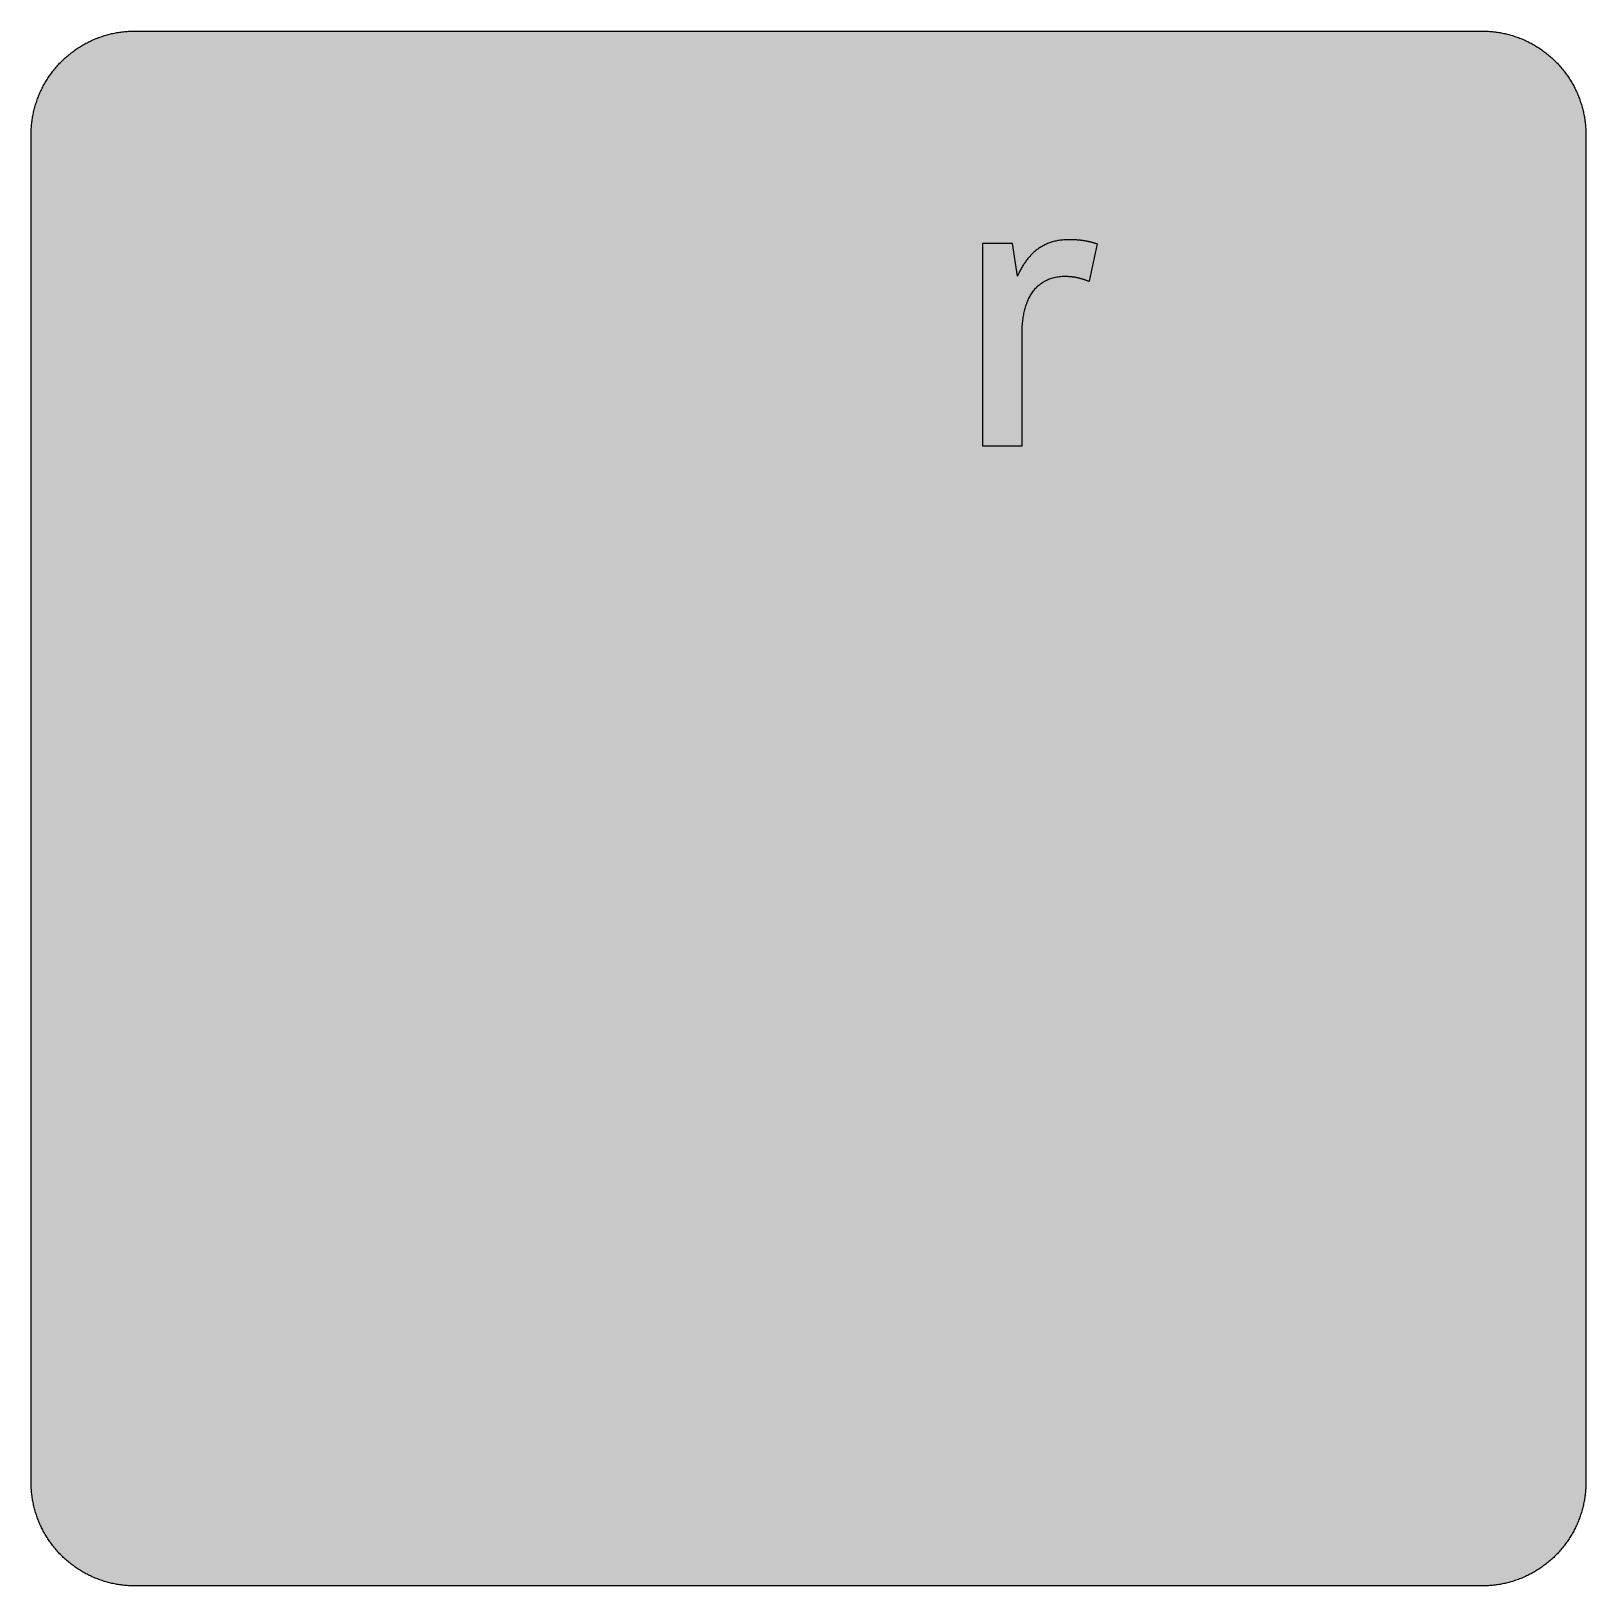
# Model space of a CAD drawing. Header units: millimetres. Extents: x 0 to 212, y 0 to 212.
import ezdxf

# ---------------------------------------------------------------- set-up
doc = ezdxf.new("R2010")
doc.units = ezdxf.units.MM

msp = doc.modelspace()

# ---------------------------------------------------------------- hatches: boundary and pattern name
for color, points in [(254, [(14.1633, 0.0536), (13.9878, 0.0533), (13.8125, 0.0559), (13.6373, 0.061), (13.462, 0.0686), (13.2893, 0.0787), (13.114, 0.0914), (12.9413, 0.1041), (12.7686, 0.1219), (12.5959, 0.1397), (12.4231, 0.16), (12.2504, 0.1829), (12.0777, 0.2057), (11.9075, 0.2337), (11.7373, 0.2616), (11.5672, 0.2921), (11.397, 0.3251), (11.2268, 0.3607), (11.0592, 0.3988), (10.8915, 0.4369), (10.7239, 0.4775), (10.5562, 0.5207), (10.3886, 0.5664), (10.2235, 0.6121), (10.0584, 0.6629), (9.8933, 0.7137), (9.7307, 0.7671), (9.5682, 0.8204), (9.4056, 0.8788), (9.2431, 0.9373), (9.083, 0.9982), (8.923, 1.0617), (8.763, 1.1252), (8.6055, 1.1938), (8.4455, 1.2624), (8.2906, 1.331), (8.1331, 1.4046), (7.9781, 1.4783), (7.8232, 1.5545), (7.6708, 1.6332), (7.5184, 1.7145), (7.366, 1.7958), (7.2161, 1.8796), (7.0663, 1.966), (6.919, 2.0523), (6.7716, 2.1438), (6.6243, 2.2352), (6.4795, 2.3266), (6.3348, 2.4232), (6.19, 2.5197), (6.0477, 2.6187), (5.908, 2.7178), (5.7683, 2.8194), (5.6286, 2.9235), (5.4915, 3.0302), (5.3543, 3.1369), (5.2197, 3.2461), (5.0851, 3.3579), (4.953, 3.4722), (4.8209, 3.5865), (4.6914, 3.7033), (4.5644, 3.8202), (4.4348, 3.9395), (4.3104, 4.0615), (4.1859, 4.1859), (4.0615, 4.3104), (3.9395, 4.4348), (3.8202, 4.5618), (3.7033, 4.6914), (3.5865, 4.8209), (3.4722, 4.953), (3.3579, 5.0851), (3.2487, 5.2197), (3.1369, 5.3543), (3.0302, 5.4915), (2.9235, 5.6286), (2.8194, 5.7683), (2.7178, 5.908), (2.6187, 6.0477), (2.5197, 6.19), (2.4232, 6.3348), (2.3266, 6.477), (2.2352, 6.6243), (2.1438, 6.7691), (2.0523, 6.9164), (1.966, 7.0663), (1.8796, 7.2161), (1.7958, 7.366), (1.7145, 7.5184), (1.6332, 7.6708), (1.5545, 7.8232), (1.4783, 7.9781), (1.4046, 8.1331), (1.331, 8.2906), (1.2598, 8.4455), (1.1913, 8.603), (1.1252, 8.763), (1.0592, 8.923), (0.9982, 9.083), (0.9373, 9.2431), (0.8763, 9.4056), (0.8204, 9.5682), (0.7645, 9.7307), (0.7112, 9.8933), (0.6604, 10.0584), (0.6121, 10.2235), (0.5639, 10.3911), (0.5207, 10.5562), (0.4775, 10.7239), (0.4343, 10.8915), (0.3962, 11.0592), (0.3607, 11.2268), (0.3251, 11.397), (0.2921, 11.5672), (0.2616, 11.7373), (0.2311, 11.9075), (0.2057, 12.0802), (0.1803, 12.2504), (0.1575, 12.4231), (0.1372, 12.5959), (0.1194, 12.7686), (0.1041, 12.9413), (0.0889, 13.1166), (0.0787, 13.2893), (0.0686, 13.4645), (0.061, 13.6373), (0.0559, 13.8125), (0.0508, 13.9878), (0.0508, 14.163), (0.0522, 197.6092), (0.0508, 197.7822), (0.0559, 197.9574), (0.061, 198.1327), (0.0686, 198.308), (0.0787, 198.4807), (0.0889, 198.6559), (0.1041, 198.8287), (0.1194, 199.0014), (0.1372, 199.1741), (0.1575, 199.3468), (0.1803, 199.5195), (0.2057, 199.6923), (0.2311, 199.8624), (0.2616, 200.0326), (0.2921, 200.2028), (0.3251, 200.373), (0.3607, 200.5432), (0.3962, 200.7108), (0.4343, 200.8784), (0.4775, 201.0461), (0.5207, 201.2137), (0.5639, 201.3814), (0.6121, 201.5465), (0.6604, 201.7116), (0.7112, 201.8767), (0.7645, 202.0392), (0.8204, 202.2018), (0.8763, 202.3643), (0.9373, 202.5269), (0.9982, 202.6869), (1.0592, 202.8469), (1.1252, 203.007), (1.1913, 203.1644), (1.2598, 203.3245), (1.331, 203.4794), (1.4046, 203.6369), (1.4783, 203.7918), (1.5545, 203.9468), (1.6332, 204.0992), (1.7145, 204.2516), (1.7958, 204.404), (1.8796, 204.5538), (1.966, 204.7037), (2.0523, 204.851), (2.1438, 204.9983), (2.2352, 205.1456), (2.3266, 205.2904), (2.4232, 205.4352), (2.5197, 205.58), (2.6187, 205.7222), (2.7178, 205.8619), (2.8194, 206.0016), (2.9235, 206.1413), (3.0302, 206.2785), (3.1369, 206.4156), (3.2487, 206.5503), (3.3579, 206.6849), (3.4722, 206.817), (3.5865, 206.949), (3.7033, 207.0786), (3.8202, 207.2056), (3.9395, 207.3351), (4.0615, 207.4596), (4.1859, 207.584), (4.3104, 207.7085), (4.4348, 207.8304), (4.5644, 207.9498), (4.6914, 208.0666), (4.8209, 208.1835), (4.953, 208.2978), (5.0851, 208.4121), (5.2197, 208.5213), (5.3543, 208.6331), (5.4915, 208.7397), (5.6286, 208.8464), (5.7683, 208.9506), (5.908, 209.0522), (6.0477, 209.1512), (6.19, 209.2503), (6.3348, 209.3468), (6.4795, 209.4433), (6.6243, 209.5348), (6.7716, 209.6262), (6.919, 209.7176), (7.0663, 209.804), (7.2161, 209.8904), (7.366, 209.9742), (7.5184, 210.0555), (7.6708, 210.1367), (7.8232, 210.2155), (7.9781, 210.2917), (8.1331, 210.3653), (8.2906, 210.439), (8.4455, 210.5101), (8.6055, 210.5787), (8.763, 210.6447), (8.923, 210.7108), (9.083, 210.7717), (9.2431, 210.8327), (9.4056, 210.8937), (9.5682, 210.9495), (9.7307, 211.0054), (9.8933, 211.0588), (10.0584, 211.1096), (10.2235, 211.1578), (10.3886, 211.2061), (10.5562, 211.2493), (10.7239, 211.2924), (10.8915, 211.3356), (11.0592, 211.3737), (11.2268, 211.4093), (11.397, 211.4448), (11.5672, 211.4779), (11.7373, 211.5083), (11.9075, 211.5388), (12.0777, 211.5642), (12.2504, 211.5896), (12.4231, 211.6125), (12.5959, 211.6328), (12.7686, 211.6506), (12.9413, 211.6658), (13.114, 211.6811), (13.2893, 211.6912), (13.462, 211.7014), (13.6373, 211.709), (13.8125, 211.7141), (13.9878, 211.7192), (14.163, 211.7192), (197.6078, 211.7203), (197.7822, 211.7192), (197.9574, 211.7141), (198.1327, 211.709), (198.3054, 211.7014), (198.4807, 211.6912), (198.6534, 211.6811), (198.8287, 211.6658), (199.0014, 211.6506), (199.1741, 211.6328), (199.3468, 211.6125), (199.5195, 211.5896), (199.6897, 211.5642), (199.8624, 211.5388), (200.0326, 211.5083), (200.2028, 211.4779), (200.373, 211.4448), (200.5432, 211.4093), (200.7108, 211.3737), (200.8784, 211.3356), (201.0461, 211.2924), (201.2137, 211.2493), (201.3788, 211.2061), (201.5465, 211.1578), (201.7116, 211.1096), (201.8767, 211.0588), (202.0392, 211.0054), (202.2018, 210.9495), (202.3643, 210.8937), (202.5269, 210.8327), (202.6869, 210.7717), (202.8469, 210.7108), (203.007, 210.6447), (203.167, 210.5787), (203.3245, 210.5101), (203.4794, 210.439), (203.6369, 210.3653), (203.7918, 210.2917), (203.9468, 210.2155), (204.0992, 210.1367), (204.2516, 210.0555), (204.404, 209.9742), (204.5538, 209.8904), (204.7037, 209.804), (204.8535, 209.7176), (205.0009, 209.6262), (205.1456, 209.5348), (205.293, 209.4433), (205.4352, 209.3468), (205.58, 209.2503), (205.7222, 209.1512), (205.8619, 209.0522), (206.0016, 208.9506), (206.1413, 208.8464), (206.2785, 208.7397), (206.4156, 208.6331), (206.5503, 208.5213), (206.6849, 208.4121), (206.817, 208.2978), (206.949, 208.1835), (207.0786, 208.0666), (207.2081, 207.9498), (207.3351, 207.8304), (207.4596, 207.7085), (207.584, 207.584), (207.7085, 207.4596), (207.8304, 207.3351), (207.9498, 207.2056), (208.0666, 207.0786), (208.1835, 206.949), (208.2978, 206.817), (208.4121, 206.6849), (208.5238, 206.5503), (208.6331, 206.4156), (208.7397, 206.2785), (208.8464, 206.1413), (208.9506, 206.0016), (209.0522, 205.8619), (209.1512, 205.7222), (209.2503, 205.58), (209.3468, 205.4352), (209.4433, 205.2904), (209.5348, 205.1456), (209.6262, 204.9983), (209.7176, 204.851), (209.804, 204.7037), (209.8904, 204.5538), (209.9742, 204.404), (210.0555, 204.2516), (210.1367, 204.0992), (210.2155, 203.9468), (210.2917, 203.7918), (210.3653, 203.6369), (210.439, 203.4794), (210.5076, 203.3245), (210.5762, 203.1644), (210.6447, 203.007), (210.7082, 202.8469), (210.7717, 202.6869), (210.8327, 202.5269), (210.8911, 202.3643), (210.9495, 202.2018), (211.0029, 202.0392), (211.0562, 201.8767), (211.107, 201.7116), (211.1578, 201.5465), (211.2035, 201.3814), (211.2493, 201.2137), (211.2924, 201.0461), (211.3331, 200.8784), (211.3712, 200.7108), (211.4093, 200.5432), (211.4448, 200.373), (211.4779, 200.2028), (211.5083, 200.0326), (211.5363, 199.8624), (211.5642, 199.6923), (211.5871, 199.5195), (211.6099, 199.3468), (211.6303, 199.1741), (211.648, 199.0014), (211.6658, 198.8287), (211.6785, 198.6559), (211.6912, 198.4807), (211.7014, 198.308), (211.709, 198.1327), (211.7141, 197.9574), (211.7166, 197.7822), (211.7166, 197.6069), (211.7189, 14.1647), (211.7166, 13.9878), (211.7141, 13.8125), (211.709, 13.6373), (211.7014, 13.4645), (211.6912, 13.2893), (211.6785, 13.1166), (211.6658, 12.9413), (211.648, 12.7686), (211.6303, 12.5959), (211.6099, 12.4231), (211.5871, 12.2504), (211.5642, 12.0802), (211.5363, 11.9075), (211.5083, 11.7373), (211.4779, 11.5672), (211.4448, 11.397), (211.4093, 11.2268), (211.3712, 11.0592), (211.3331, 10.8915), (211.2924, 10.7239), (211.2493, 10.5562), (211.2035, 10.3911), (211.1578, 10.2235), (211.107, 10.0584), (211.0562, 9.8933), (211.0029, 9.7307), (210.9495, 9.5682), (210.8911, 9.4056), (210.8327, 9.2431), (210.7717, 9.083), (210.7082, 8.923), (210.6447, 8.763), (210.5762, 8.603), (210.5076, 8.4455), (210.439, 8.2906), (210.3653, 8.1331), (210.2917, 7.9781), (210.2155, 7.8232), (210.1367, 7.6708), (210.0555, 7.5184), (209.9742, 7.366), (209.8904, 7.2161), (209.804, 7.0663), (209.7176, 6.9164), (209.6262, 6.7691), (209.5348, 6.6243), (209.4433, 6.477), (209.3468, 6.3348), (209.2503, 6.19), (209.1512, 6.0477), (209.0522, 5.908), (208.9506, 5.7683), (208.8464, 5.6286), (208.7397, 5.4915), (208.6331, 5.3543), (208.5238, 5.2197), (208.4121, 5.0851), (208.2978, 4.953), (208.1835, 4.8209), (208.0666, 4.6914), (207.9498, 4.5618), (207.8304, 4.4348), (207.7085, 4.3104), (207.584, 4.1859), (207.4596, 4.0615), (207.3351, 3.9395), (207.2081, 3.8202), (207.0786, 3.7033), (206.949, 3.5865), (206.817, 3.4722), (206.6849, 3.3579), (206.5503, 3.2461), (206.4156, 3.1369), (206.2785, 3.0302), (206.1413, 2.9235), (206.0016, 2.8194), (205.8619, 2.7178), (205.7222, 2.6187), (205.58, 2.5197), (205.4352, 2.4232), (205.293, 2.3266), (205.1456, 2.2352), (205.0009, 2.1438), (204.8535, 2.0523), (204.7037, 1.966), (204.5538, 1.8796), (204.404, 1.7958), (204.2516, 1.7145), (204.0992, 1.6332), (203.9468, 1.5545), (203.7918, 1.4783), (203.6369, 1.4046), (203.4794, 1.331), (203.3245, 1.2624), (203.167, 1.1938), (203.007, 1.1252), (202.8469, 1.0617), (202.6869, 0.9982), (202.5269, 0.9373), (202.3643, 0.8788), (202.2018, 0.8204), (202.0392, 0.7671), (201.8767, 0.7137), (201.7116, 0.6629), (201.5465, 0.6121), (201.3788, 0.5664), (201.2137, 0.5207), (201.0461, 0.4775), (200.8784, 0.4369), (200.7108, 0.3988), (200.5432, 0.3607), (200.373, 0.3251), (200.2028, 0.2921), (200.0326, 0.2616), (199.8624, 0.2337), (199.6897, 0.2057), (199.5195, 0.1829), (199.3468, 0.16), (199.1741, 0.1397), (199.0014, 0.1219), (198.8287, 0.1041), (198.6534, 0.0914), (198.4807, 0.0787), (198.3054, 0.0686), (198.1327, 0.061), (197.9574, 0.0559), (197.7822, 0.0533), (197.6069, 0.0533)]), (59, [(140.7844, 178.3468), (140.8379, 178.3461), (140.8913, 178.3461), (140.9446, 178.3436), (140.9979, 178.3436), (141.0513, 178.341), (141.1046, 178.341), (141.158, 178.3385), (141.2113, 178.3359), (141.2621, 178.3334), (141.3154, 178.3309), (141.3662, 178.3258), (141.4196, 178.3232), (141.4704, 178.3182), (141.5212, 178.3156), (141.572, 178.3105), (141.6253, 178.3055), (141.6761, 178.3004), (141.7269, 178.2928), (141.7777, 178.2877), (141.826, 178.2826), (141.8768, 178.275), (141.9276, 178.2674), (141.9784, 178.2597), (142.0292, 178.2521), (142.08, 178.2445), (142.1282, 178.2369), (142.179, 178.2293), (142.2298, 178.2191), (142.2806, 178.2089), (142.3289, 178.2013), (142.3797, 178.1912), (142.4305, 178.181), (142.4813, 178.1683), (142.5296, 178.1581), (142.5804, 178.1454), (142.6312, 178.1353), (142.682, 178.1226), (142.7328, 178.1099), (142.7836, 178.0972), (142.8344, 178.0845), (142.8852, 178.0692), (142.936, 178.0565), (142.9868, 178.0413), (143.0401, 178.0286), (143.0909, 178.0134), (143.1417, 177.9981), (143.195, 177.9803), (143.2458, 177.9651), (143.2992, 177.9499), (143.35, 177.9321), (143.4033, 177.9143), (143.4567, 177.8965), (143.51, 177.8787), (143.5633, 177.861), (143.6167, 177.8432), (143.6726, 177.8229), (143.7259, 177.8025), (143.7818, 177.7848), (143.8351, 177.7644), (143.891, 177.7416), (143.9469, 177.7213), (144.0028, 177.7009), (144.0586, 177.6781), (144.1171, 177.6578), (145.2301, 182.7385), (145.1762, 182.753), (145.1254, 182.7657), (145.0746, 182.7809), (145.0213, 182.7962), (144.9705, 182.8114), (144.9197, 182.8241), (144.8689, 182.8394), (144.8206, 182.8521), (144.7698, 182.8673), (144.719, 182.88), (144.6682, 182.8952), (144.6174, 182.9079), (144.5666, 182.9232), (144.5158, 182.9359), (144.4676, 182.9486), (144.4168, 182.9613), (144.366, 182.974), (144.3152, 182.9867), (144.2618, 182.9994), (144.211, 183.0121), (144.1602, 183.0248), (144.1069, 183.0375), (144.0561, 183.0502), (144.0028, 183.0603), (143.9494, 183.073), (143.8961, 183.0832), (143.8427, 183.0959), (143.7894, 183.1061), (143.7361, 183.1162), (143.6802, 183.1264), (143.6243, 183.1365), (143.5684, 183.1467), (143.5125, 183.1569), (143.4541, 183.167), (143.3957, 183.1746), (143.3373, 183.1848), (143.2789, 183.1924), (143.2179, 183.2026), (143.1569, 183.2102), (143.096, 183.2178), (143.0325, 183.2254), (142.9715, 183.2331), (142.9055, 183.2407), (142.842, 183.2483), (142.7759, 183.2534), (142.7074, 183.261), (142.6413, 183.2661), (142.5727, 183.2737), (142.5016, 183.2788), (142.4305, 183.2839), (142.3594, 183.2889), (142.2857, 183.2915), (142.2121, 183.2966), (142.1359, 183.3016), (142.0597, 183.3042), (141.9835, 183.3067), (141.9022, 183.3093), (141.8234, 183.3118), (141.7422, 183.3143), (141.6583, 183.3169), (141.5745, 183.3169), (141.4882, 183.3194), (141.4018, 183.3194), (141.3129, 183.3194), (141.1402, 183.3169), (140.97, 183.3118), (140.8024, 183.3042), (140.6373, 183.294), (140.4747, 183.2788), (140.3121, 183.2635), (140.1547, 183.2432), (139.9997, 183.2204), (139.8448, 183.195), (139.6924, 183.167), (139.5451, 183.134), (139.3977, 183.101), (139.2504, 183.0629), (139.1082, 183.0248), (138.9685, 182.9816), (138.8288, 182.9359), (138.6942, 182.8876), (138.5595, 182.8394), (138.4275, 182.786), (138.2954, 182.7301), (138.1684, 182.6717), (138.0414, 182.6133), (137.9169, 182.5498), (137.795, 182.4838), (137.6756, 182.4177), (137.5562, 182.3466), (137.4419, 182.2755), (137.3276, 182.2018), (137.2133, 182.1256), (137.1041, 182.0469), (136.9949, 181.9656), (136.8882, 181.8843), (136.7815, 181.798), (136.6799, 181.7116), (136.5783, 181.6227), (136.4767, 181.5338), (136.3802, 181.4398), (136.2837, 181.3458), (136.1897, 181.2493), (136.0957, 181.1503), (136.0043, 181.0512), (135.9154, 180.9496), (135.8265, 180.8455), (135.7401, 180.7413), (135.6563, 180.6346), (135.5725, 180.528), (135.4912, 180.4162), (135.4125, 180.3044), (135.3337, 180.1927), (135.255, 180.0784), (135.1813, 179.9641), (135.1077, 179.8447), (135.034, 179.7279), (134.9629, 179.6085), (134.8943, 179.4866), (134.8257, 179.3646), (134.7572, 179.2402), (134.6937, 179.1157), (134.6276, 178.9913), (134.5667, 178.8643), (134.5032, 178.7347), (134.4447, 178.6077), (134.3838, 178.4756), (134.3279, 178.3461), (133.6407, 182.7911), (129.5658, 182.7911), (129.5658, 155.2758), (134.9636, 155.2758), (134.9636, 170.6217), (134.9629, 170.8201), (134.968, 171.0207), (134.9731, 171.2163), (134.9832, 171.4144), (134.9934, 171.6075), (135.0086, 171.8005), (135.0239, 171.9936), (135.0442, 172.1815), (135.0645, 172.372), (135.0899, 172.5574), (135.1153, 172.7429), (135.1458, 172.9257), (135.1788, 173.1061), (135.2144, 173.2839), (135.2499, 173.4617), (135.2906, 173.6344), (135.3337, 173.8071), (135.3795, 173.9773), (135.4303, 174.1449), (135.4811, 174.31), (135.5344, 174.4751), (135.5928, 174.6352), (135.6538, 174.7926), (135.7147, 174.9476), (135.7808, 175.1), (135.8494, 175.2498), (135.923, 175.3972), (135.9967, 175.5419), (136.0754, 175.6842), (136.1542, 175.8213), (136.238, 175.9585), (136.3243, 176.0906), (136.4158, 176.2201), (136.5072, 176.3446), (136.6037, 176.469), (136.7028, 176.5884), (136.8044, 176.7027), (136.9085, 176.817), (137.0178, 176.9262), (137.127, 177.0304), (137.2413, 177.132), (137.3607, 177.231), (137.48, 177.325), (137.6045, 177.4165), (137.7315, 177.5028), (137.861, 177.5866), (137.9957, 177.6654), (138.1328, 177.7416), (138.2725, 177.8127), (138.4173, 177.8787), (138.5621, 177.9422), (138.7145, 178.0007), (138.8669, 178.054), (139.0244, 178.1023), (139.1844, 178.148), (139.3469, 178.1886), (139.5146, 178.2267), (139.6848, 178.2572), (139.86, 178.2826), (140.0378, 178.3055), (140.2182, 178.3232), (140.4036, 178.3359), (140.5915, 178.3436), (140.782, 178.3461)])]:
    msp.add_hatch(color=color).paths.add_polyline_path(points)
h = msp.add_hatch(color=59)
h.paths.add_polyline_path([(14.1633, 3.5814), (13.8887, 3.5839), (13.6169, 3.5941), (13.3477, 3.6119), (13.081, 3.6347), (12.8143, 3.6652), (12.5501, 3.7008), (12.2885, 3.7465), (12.0294, 3.7948), (11.7729, 3.8506), (11.5164, 3.9141), (11.2649, 3.9827), (11.016, 4.0564), (10.7671, 4.1351), (10.5232, 4.2215), (10.2819, 4.3129), (10.0432, 4.412), (9.8069, 4.5161), (9.5733, 4.6228), (9.3447, 4.7371), (9.1186, 4.8565), (8.8951, 4.9809), (8.6741, 5.113), (8.4582, 5.2476), (8.2448, 5.3873), (8.0366, 5.5321), (7.8308, 5.682), (7.6276, 5.8369), (7.4295, 5.9969), (7.2365, 6.1595), (7.046, 6.3297), (6.8605, 6.5024), (6.6777, 6.6802), (6.5024, 6.8605), (6.3271, 7.046), (6.1595, 7.2365), (5.9969, 7.432), (5.8369, 7.6302), (5.682, 7.8308), (5.5321, 8.0366), (5.3873, 8.2448), (5.2451, 8.4582), (5.1105, 8.6741), (4.9809, 8.8951), (4.8565, 9.1186), (4.7371, 9.3447), (4.6228, 9.5758), (4.5136, 9.8069), (4.4094, 10.0432), (4.3129, 10.2819), (4.2215, 10.5232), (4.1351, 10.7696), (4.0538, 11.016), (3.9802, 11.2649), (3.9116, 11.5189), (3.8506, 11.7729), (3.7948, 12.0294), (3.744, 12.2911), (3.7008, 12.5527), (3.6627, 12.8143), (3.6322, 13.081), (3.6093, 13.3502), (3.5916, 13.6195), (3.5814, 13.8913), (3.5789, 14.163), (3.58, 197.6092), (3.5814, 197.8812), (3.5916, 198.153), (3.6093, 198.4223), (3.6322, 198.689), (3.6627, 198.9557), (3.7008, 199.2198), (3.744, 199.4814), (3.7948, 199.7405), (3.8506, 199.9971), (3.9116, 200.2536), (3.9802, 200.5051), (4.0538, 200.754), (4.1351, 201.0029), (4.2215, 201.2467), (4.3129, 201.488), (4.4094, 201.7268), (4.5136, 201.963), (4.6228, 202.1967), (4.7371, 202.4253), (4.8565, 202.6514), (4.9809, 202.8749), (5.1105, 203.0959), (5.2451, 203.3118), (5.3873, 203.5251), (5.5321, 203.7334), (5.682, 203.9391), (5.8369, 204.1423), (5.9969, 204.3405), (6.1595, 204.5335), (6.3271, 204.724), (6.5024, 204.9094), (6.6777, 205.0923), (6.8605, 205.2676), (7.046, 205.4428), (7.2365, 205.6105), (7.4295, 205.773), (7.6276, 205.933), (7.8308, 206.088), (8.0366, 206.2378), (8.2448, 206.3826), (8.4582, 206.5249), (8.6741, 206.6595), (8.8951, 206.789), (9.1186, 206.9135), (9.3447, 207.0329), (9.5733, 207.1472), (9.8069, 207.2564), (10.0432, 207.3605), (10.2819, 207.457), (10.5232, 207.5485), (10.7671, 207.6348), (11.016, 207.7161), (11.2649, 207.7898), (11.5164, 207.8584), (11.7729, 207.9193), (12.0294, 207.9752), (12.2885, 208.026), (12.5501, 208.0692), (12.8143, 208.1073), (13.081, 208.1378), (13.3477, 208.1606), (13.6169, 208.1784), (13.8887, 208.1886), (14.163, 208.1911), (197.6078, 208.1925), (197.8787, 208.1886), (198.1505, 208.1784), (198.4197, 208.1606), (198.689, 208.1378), (198.9557, 208.1073), (199.2173, 208.0692), (199.4789, 208.026), (199.7405, 207.9752), (199.9971, 207.9193), (200.2511, 207.8584), (200.5051, 207.7898), (200.754, 207.7161), (201.0004, 207.6348), (201.2467, 207.5485), (201.488, 207.457), (201.7268, 207.3605), (201.963, 207.2564), (202.1942, 207.1472), (202.4253, 207.0329), (202.6514, 206.9135), (202.8749, 206.789), (203.0959, 206.6595), (203.3118, 206.5249), (203.5251, 206.3826), (203.7334, 206.2378), (203.9391, 206.088), (204.1398, 205.933), (204.3379, 205.773), (204.5335, 205.6105), (204.724, 205.4428), (204.9094, 205.2676), (205.0898, 205.0923), (205.2676, 204.9094), (205.4403, 204.724), (205.6105, 204.5335), (205.773, 204.3405), (205.933, 204.1423), (206.088, 203.9391), (206.2378, 203.7334), (206.3826, 203.5251), (206.5223, 203.3118), (206.6569, 203.0959), (206.789, 202.8749), (206.9135, 202.6514), (207.0329, 202.4253), (207.1472, 202.1967), (207.2538, 201.963), (207.358, 201.7268), (207.457, 201.488), (207.5485, 201.2467), (207.6348, 201.0029), (207.7136, 200.754), (207.7872, 200.5051), (207.8558, 200.2536), (207.9193, 199.9971), (207.9752, 199.7405), (208.0235, 199.4814), (208.0692, 199.2198), (208.1047, 198.9557), (208.1352, 198.689), (208.1581, 198.4223), (208.1759, 198.153), (208.186, 197.8812), (208.1911, 197.6069), (208.1911, 14.1647), (208.186, 13.8913), (208.1759, 13.6195), (208.1581, 13.3502), (208.1352, 13.081), (208.1047, 12.8143), (208.0692, 12.5527), (208.0235, 12.2911), (207.9752, 12.0294), (207.9193, 11.7729), (207.8558, 11.5189), (207.7872, 11.2649), (207.7136, 11.016), (207.6348, 10.7696), (207.5485, 10.5232), (207.457, 10.2819), (207.358, 10.0432), (207.2538, 9.8069), (207.1472, 9.5758), (207.0329, 9.3447), (206.9135, 9.1186), (206.789, 8.8951), (206.6569, 8.6741), (206.5223, 8.4582), (206.3826, 8.2448), (206.2378, 8.0366), (206.088, 7.8308), (205.933, 7.6302), (205.773, 7.432), (205.6105, 7.2365), (205.4403, 7.046), (205.2676, 6.8605), (205.0898, 6.6802), (204.9094, 6.5024), (204.724, 6.3297), (204.5335, 6.1595), (204.3379, 5.9969), (204.1398, 5.8369), (203.9391, 5.682), (203.7334, 5.5321), (203.5251, 5.3873), (203.3118, 5.2476), (203.0959, 5.113), (202.8749, 4.9809), (202.6514, 4.8565), (202.4253, 4.7371), (202.1942, 4.6228), (201.963, 4.5161), (201.7268, 4.412), (201.488, 4.3129), (201.2467, 4.2215), (201.0004, 4.1351), (200.754, 4.0564), (200.5051, 3.9827), (200.2511, 3.9141), (199.9971, 3.8506), (199.7405, 3.7948), (199.4789, 3.7465), (199.2173, 3.7008), (198.9557, 3.6652), (198.689, 3.6347), (198.4197, 3.6119), (198.1505, 3.5941), (197.8787, 3.5839), (197.6069, 3.5789)])
h.paths.add_polyline_path([(14.1633, 8.8731), (14.0259, 8.8748), (13.8887, 8.8798), (13.7541, 8.8875), (13.622, 8.9002), (13.4874, 8.9154), (13.3553, 8.9332), (13.2258, 8.9535), (13.0962, 8.9789), (12.9667, 9.0068), (12.8397, 9.0373), (12.7127, 9.0729), (12.5882, 9.1084), (12.4663, 9.1491), (12.3419, 9.1923), (12.2225, 9.238), (12.1031, 9.2888), (11.9837, 9.3396), (11.8694, 9.3929), (11.7526, 9.4513), (11.6408, 9.5098), (11.5291, 9.5733), (11.4198, 9.6368), (11.3106, 9.7053), (11.2039, 9.7765), (11.0998, 9.8476), (10.9957, 9.9238), (10.8966, 10), (10.7975, 10.0787), (10.6985, 10.1625), (10.6045, 10.2464), (10.5105, 10.3327), (10.4216, 10.4216), (10.3327, 10.5131), (10.2464, 10.6045), (10.16, 10.701), (10.0787, 10.7975), (10, 10.8966), (9.9212, 10.9982), (9.8476, 11.0998), (9.7739, 11.2039), (9.7053, 11.3106), (9.6368, 11.4198), (9.5707, 11.5291), (9.5098, 11.6408), (9.4488, 11.7551), (9.3929, 11.8694), (9.337, 11.9863), (9.2862, 12.1031), (9.238, 12.2225), (9.1923, 12.3444), (9.1491, 12.4663), (9.1084, 12.5908), (9.0703, 12.7152), (9.0373, 12.8397), (9.0068, 12.9692), (8.9789, 13.0962), (8.9535, 13.2258), (8.9306, 13.3579), (8.9129, 13.4899), (8.8976, 13.622), (8.8849, 13.7566), (8.8773, 13.8913), (8.8722, 14.0259), (8.8697, 14.163), (8.8717, 197.6092), (8.8722, 197.7441), (8.8773, 197.8812), (8.8849, 198.0159), (8.8976, 198.1479), (8.9129, 198.2826), (8.9306, 198.4146), (8.9535, 198.5442), (8.9789, 198.6737), (9.0068, 198.8033), (9.0373, 198.9303), (9.0703, 199.0573), (9.1084, 199.1817), (9.1491, 199.3036), (9.1923, 199.4281), (9.238, 199.5475), (9.2862, 199.6669), (9.337, 199.7862), (9.3929, 199.9005), (9.4488, 200.0174), (9.5098, 200.1291), (9.5707, 200.2409), (9.6368, 200.3501), (9.7053, 200.4593), (9.7739, 200.566), (9.8476, 200.6702), (9.9212, 200.7743), (10, 200.8734), (10.0787, 200.9724), (10.16, 201.0715), (10.2464, 201.1655), (10.3327, 201.2594), (10.4216, 201.3483), (10.5105, 201.4372), (10.6045, 201.5236), (10.6985, 201.61), (10.7975, 201.6912), (10.8966, 201.77), (10.9957, 201.8487), (11.0998, 201.9224), (11.2039, 201.996), (11.3106, 202.0646), (11.4198, 202.1332), (11.5291, 202.1992), (11.6408, 202.2602), (11.7526, 202.3212), (11.8694, 202.377), (11.9837, 202.4329), (12.1031, 202.4837), (12.2225, 202.532), (12.3419, 202.5777), (12.4663, 202.6209), (12.5882, 202.6615), (12.7127, 202.6996), (12.8397, 202.7326), (12.9667, 202.7631), (13.0962, 202.7911), (13.2258, 202.8165), (13.3553, 202.8393), (13.4874, 202.8571), (13.622, 202.8723), (13.7541, 202.885), (13.8887, 202.8927), (14.0259, 202.8977), (14.163, 202.9003), (197.6078, 202.9008), (197.7441, 202.8977), (197.8787, 202.8927), (198.0133, 202.885), (198.1479, 202.8723), (198.28, 202.8571), (198.4121, 202.8393), (198.5442, 202.8165), (198.6737, 202.7911), (198.8007, 202.7631), (198.9303, 202.7326), (199.0547, 202.6996), (199.1792, 202.6615), (199.3036, 202.6209), (199.4256, 202.5777), (199.5475, 202.532), (199.6669, 202.4837), (199.7837, 202.4329), (199.9005, 202.377), (200.0148, 202.3212), (200.1291, 202.2602), (200.2409, 202.1992), (200.3501, 202.1332), (200.4593, 202.0646), (200.566, 201.996), (200.6702, 201.9224), (200.7718, 201.8487), (200.8734, 201.77), (200.9724, 201.6912), (201.0689, 201.61), (201.1655, 201.5236), (201.2569, 201.4372), (201.3483, 201.3483), (201.4372, 201.2594), (201.5236, 201.1655), (201.6074, 201.0715), (201.6912, 200.9724), (201.77, 200.8734), (201.8462, 200.7743), (201.9224, 200.6702), (201.9935, 200.566), (202.0646, 200.4593), (202.1332, 200.3501), (202.1967, 200.2409), (202.2602, 200.1291), (202.3186, 200.0174), (202.377, 199.9005), (202.4304, 199.7862), (202.4812, 199.6669), (202.532, 199.5475), (202.5777, 199.4281), (202.6209, 199.3036), (202.6615, 199.1817), (202.6971, 199.0573), (202.7326, 198.9303), (202.7631, 198.8033), (202.7911, 198.6737), (202.8165, 198.5442), (202.8368, 198.4146), (202.8546, 198.2826), (202.8698, 198.1479), (202.8825, 198.0159), (202.8901, 197.8812), (202.8952, 197.7441), (202.8977, 197.6069), (202.8994, 14.1647), (202.8952, 14.0259), (202.8901, 13.8913), (202.8825, 13.7566), (202.8698, 13.622), (202.8546, 13.4899), (202.8368, 13.3579), (202.8165, 13.2258), (202.7911, 13.0962), (202.7631, 12.9692), (202.7326, 12.8397), (202.6971, 12.7152), (202.6615, 12.5908), (202.6209, 12.4663), (202.5777, 12.3444), (202.532, 12.2225), (202.4812, 12.1031), (202.4304, 11.9863), (202.377, 11.8694), (202.3186, 11.7551), (202.2602, 11.6408), (202.1967, 11.5291), (202.1332, 11.4198), (202.0646, 11.3106), (201.9935, 11.2039), (201.9224, 11.0998), (201.8462, 10.9982), (201.77, 10.8966), (201.6912, 10.7975), (201.6074, 10.701), (201.5236, 10.6045), (201.4372, 10.5131), (201.3483, 10.4216), (201.2569, 10.3327), (201.1655, 10.2464), (201.0689, 10.1625), (200.9724, 10.0787), (200.8734, 10), (200.7718, 9.9238), (200.6702, 9.8476), (200.566, 9.7765), (200.4593, 9.7053), (200.3501, 9.6368), (200.2409, 9.5733), (200.1291, 9.5098), (200.0148, 9.4513), (199.9005, 9.3929), (199.7837, 9.3396), (199.6669, 9.2888), (199.5475, 9.238), (199.4256, 9.1923), (199.3036, 9.1491), (199.1792, 9.1084), (199.0547, 9.0729), (198.9303, 9.0373), (198.8007, 9.0068), (198.6737, 8.9789), (198.5442, 8.9535), (198.4121, 8.9332), (198.28, 8.9154), (198.1479, 8.9002), (198.0133, 8.8875), (197.8787, 8.8798), (197.7441, 8.8748), (197.6069, 8.8722)], flags=16)
h = msp.add_hatch(color=59)
h.paths.add_polyline_path([(67.8656, 182.7911), (67.8656, 178.5578), (71.8344, 178.5578), (71.8344, 153.1052), (71.8312, 153.002), (71.8287, 152.9029), (71.8261, 152.8064), (71.8185, 152.7099), (71.8109, 152.6159), (71.8033, 152.5245), (71.7906, 152.433), (71.7804, 152.3441), (71.7652, 152.2578), (71.7499, 152.1714), (71.7321, 152.0876), (71.7118, 152.0063), (71.6915, 151.925), (71.6686, 151.8463), (71.6458, 151.7675), (71.6204, 151.6939), (71.5924, 151.6177), (71.5645, 151.5466), (71.534, 151.4754), (71.501, 151.4069), (71.468, 151.3383), (71.4324, 151.2722), (71.3969, 151.2087), (71.3588, 151.1452), (71.3181, 151.0843), (71.2775, 151.0259), (71.2343, 150.9674), (71.1911, 150.9116), (71.1454, 150.8582), (71.0971, 150.8049), (71.0489, 150.7541), (71.0006, 150.7033), (70.9473, 150.655), (70.8939, 150.6093), (70.8406, 150.5636), (70.7847, 150.5204), (70.7263, 150.4772), (70.6679, 150.4366), (70.6069, 150.3985), (70.546, 150.3604), (70.4825, 150.3248), (70.419, 150.2918), (70.3529, 150.2588), (70.2843, 150.2283), (70.2158, 150.1978), (70.1472, 150.1724), (70.0761, 150.1445), (70.0024, 150.1191), (69.9287, 150.0962), (69.8525, 150.0759), (69.7763, 150.0556), (69.6976, 150.0353), (69.6189, 150.02), (69.5376, 150.0022), (69.4563, 149.9895), (69.3725, 149.9768), (69.2861, 149.9641), (69.1998, 149.9565), (69.1134, 149.9464), (69.0245, 149.9413), (68.9356, 149.9362), (68.8442, 149.9311), (68.7527, 149.9286), (68.6587, 149.9286), (68.613, 149.9286), (68.5673, 149.9286), (68.5216, 149.9311), (68.4733, 149.9311), (68.4251, 149.9337), (68.3768, 149.9337), (68.3285, 149.9362), (68.2777, 149.9387), (68.2269, 149.9413), (68.1761, 149.9438), (68.1253, 149.9464), (68.072, 149.9514), (68.0212, 149.954), (67.9679, 149.9565), (67.9145, 149.9616), (67.8586, 149.9667), (67.8053, 149.9718), (67.7494, 149.9768), (67.6961, 149.9819), (67.6402, 149.987), (67.5843, 149.9921), (67.5284, 149.9972), (67.47, 150.0048), (67.4141, 150.0099), (67.3557, 150.0175), (67.2998, 150.0226), (67.2414, 150.0302), (67.1855, 150.0378), (67.1271, 150.0454), (67.0687, 150.053), (67.0103, 150.0607), (66.9519, 150.0683), (66.8934, 150.0759), (66.835, 150.0835), (66.7766, 150.0937), (66.7182, 150.1013), (66.6598, 150.1115), (66.6013, 150.1191), (66.5429, 150.1292), (66.4845, 150.1394), (66.4261, 150.1496), (66.3702, 150.1572), (66.3118, 150.1673), (66.2534, 150.1775), (66.1949, 150.1877), (66.1391, 150.1978), (66.0806, 150.208), (66.0248, 150.2207), (65.9689, 150.2308), (65.9105, 150.241), (65.8546, 150.2537), (65.7987, 150.2639), (65.7454, 150.274), (65.6895, 150.2867), (65.6361, 150.2969), (65.5803, 150.3096), (65.5269, 150.3223), (65.4736, 150.3324), (65.4228, 150.3451), (65.3694, 150.3578), (65.3186, 150.368), (65.2678, 150.3807), (65.217, 150.3934), (65.1662, 150.4061), (64.2137, 146.28), (64.2772, 146.2583), (64.3433, 146.238), (64.4093, 146.2202), (64.4754, 146.1999), (64.5439, 146.1795), (64.6125, 146.1618), (64.6811, 146.1414), (64.7522, 146.1237), (64.8233, 146.1033), (64.8945, 146.0856), (64.9656, 146.0652), (65.0392, 146.0475), (65.1129, 146.0297), (65.1866, 146.0119), (65.2602, 145.9941), (65.3339, 145.9763), (65.4101, 145.9586), (65.4863, 145.9408), (65.5625, 145.923), (65.6412, 145.9052), (65.7174, 145.89), (65.7962, 145.8722), (65.8749, 145.857), (65.9536, 145.8417), (66.0324, 145.8239), (66.1137, 145.8087), (66.1924, 145.7935), (66.2737, 145.7808), (66.355, 145.7655), (66.4362, 145.7503), (66.5175, 145.7376), (66.6013, 145.7223), (66.6826, 145.7096), (66.7664, 145.6969), (66.8503, 145.6842), (66.9341, 145.6715), (67.0179, 145.6588), (67.1017, 145.6461), (67.1855, 145.636), (67.2694, 145.6233), (67.3557, 145.6131), (67.4395, 145.603), (67.5259, 145.5928), (67.6123, 145.5826), (67.6986, 145.575), (67.7824, 145.5649), (67.8688, 145.5572), (67.9552, 145.5496), (68.0415, 145.542), (68.1279, 145.5344), (68.2142, 145.5293), (68.3031, 145.5217), (68.3895, 145.5166), (68.4759, 145.5115), (68.5622, 145.5064), (68.6486, 145.5014), (68.7375, 145.4988), (68.8238, 145.4937), (68.9102, 145.4912), (68.9991, 145.4887), (69.0855, 145.4861), (69.1718, 145.4861), (69.2582, 145.4861), (69.3445, 145.4861), (69.5985, 145.4861), (69.8475, 145.4937), (70.0913, 145.5064), (70.3326, 145.5217), (70.5688, 145.542), (70.8, 145.5674), (71.026, 145.5979), (71.2495, 145.6334), (71.468, 145.6715), (71.6813, 145.7147), (71.8922, 145.763), (72.0979, 145.8138), (72.2986, 145.8697), (72.4967, 145.9306), (72.6872, 145.9941), (72.8777, 146.0627), (73.0606, 146.1364), (73.2409, 146.2126), (73.4187, 146.2938), (73.5889, 146.3777), (73.7565, 146.4666), (73.9216, 146.558), (74.0791, 146.6545), (74.2366, 146.7536), (74.3864, 146.8577), (74.5338, 146.9669), (74.676, 147.0762), (74.8157, 147.193), (74.9503, 147.3098), (75.0824, 147.4318), (75.2094, 147.5588), (75.3313, 147.6883), (75.4507, 147.8204), (75.565, 147.955), (75.6768, 148.0947), (75.7834, 148.2369), (75.8876, 148.3843), (75.9866, 148.5341), (76.0806, 148.6865), (76.1721, 148.8415), (76.261, 148.9989), (76.3448, 149.1615), (76.4235, 149.3266), (76.4997, 149.4942), (76.5708, 149.6644), (76.6394, 149.8397), (76.7055, 150.0149), (76.7664, 150.1953), (76.8223, 150.3782), (76.8756, 150.5636), (76.9239, 150.7515), (76.9696, 150.942), (77.0128, 151.1351), (77.0509, 151.3307), (77.0839, 151.5288), (77.1169, 151.7294), (77.1423, 151.9326), (77.1652, 152.1384), (77.1855, 152.3467), (77.2033, 152.5575), (77.216, 152.7708), (77.2236, 152.9842), (77.2287, 153.2026), (77.2312, 153.4236), (77.2322, 182.7911)])
edge = h.paths.add_edge_path(flags=16)
edge.add_line((70.9344, 191.4698), (70.9346, 191.3712))
edge.add_line((70.9346, 191.3712), (70.9371, 191.2772))
edge.add_line((70.9371, 191.2772), (70.9422, 191.1807))
edge.add_line((70.9422, 191.1807), (70.9498, 191.0867))
edge.add_line((70.9498, 191.0867), (70.96, 190.9953))
edge.add_line((70.96, 190.9953), (70.9727, 190.9039))
edge.add_line((70.9727, 190.9039), (70.9879, 190.8124))
edge.add_line((70.9879, 190.8124), (71.0032, 190.721))
edge.add_line((71.0032, 190.721), (71.0209, 190.6321))
edge.add_line((71.0209, 190.6321), (71.0413, 190.5432))
edge.add_line((71.0413, 190.5432), (71.0641, 190.4568))
edge.add_line((71.0641, 190.4568), (71.0895, 190.3705))
edge.add_line((71.0895, 190.3705), (71.1149, 190.2841))
edge.add_line((71.1149, 190.2841), (71.1429, 190.2003))
edge.add_line((71.1429, 190.2003), (71.1733, 190.1165))
edge.add_line((71.1733, 190.1165), (71.2064, 190.0352))
edge.add_line((71.2064, 190.0352), (71.2394, 189.9539))
edge.add_line((71.2394, 189.9539), (71.2749, 189.8752))
edge.add_line((71.2749, 189.8752), (71.313, 189.7964))
edge.add_line((71.313, 189.7964), (71.3511, 189.7202))
edge.add_line((71.3511, 189.7202), (71.3943, 189.644))
edge.add_line((71.3943, 189.644), (71.4375, 189.5678))
edge.add_line((71.4375, 189.5678), (71.4807, 189.4942))
edge.add_line((71.4807, 189.4942), (71.5289, 189.423))
edge.add_line((71.5289, 189.423), (71.5747, 189.3519))
edge.add_line((71.5747, 189.3519), (71.6255, 189.2833))
edge.add_line((71.6255, 189.2833), (71.6763, 189.2148))
edge.add_line((71.6763, 189.2148), (71.7296, 189.1487))
edge.add_line((71.7296, 189.1487), (71.7855, 189.0827))
edge.add_line((71.7855, 189.0827), (71.8414, 189.0192))
edge.add_line((71.8414, 189.0192), (71.8998, 188.9557))
edge.add_line((71.8998, 188.9557), (71.9582, 188.8947))
edge.add_line((71.9582, 188.8947), (72.0192, 188.8363))
edge.add_line((72.0192, 188.8363), (72.0827, 188.7779))
edge.add_line((72.0827, 188.7779), (72.1462, 188.722))
edge.add_line((72.1462, 188.722), (72.2122, 188.6661))
edge.add_line((72.2122, 188.6661), (72.2782, 188.6153))
edge.add_line((72.2782, 188.6153), (72.3468, 188.562))
edge.add_line((72.3468, 188.562), (72.4154, 188.5137))
edge.add_line((72.4154, 188.5137), (72.4865, 188.4655))
edge.add_line((72.4865, 188.4655), (72.5576, 188.4172))
edge.add_line((72.5576, 188.4172), (72.6313, 188.374))
edge.add_line((72.6313, 188.374), (72.7075, 188.3308))
edge.add_line((72.7075, 188.3308), (72.7837, 188.2902))
edge.add_line((72.7837, 188.2902), (72.8599, 188.2496))
edge.add_line((72.8599, 188.2496), (72.9386, 188.2115))
edge.add_line((72.9386, 188.2115), (73.0174, 188.1759))
edge.add_line((73.0174, 188.1759), (73.0987, 188.1429))
edge.add_line((73.0987, 188.1429), (73.1799, 188.1099))
edge.add_line((73.1799, 188.1099), (73.2638, 188.0794))
edge.add_line((73.2638, 188.0794), (73.3476, 188.0514))
edge.add_line((73.3476, 188.0514), (73.4339, 188.026))
edge.add_line((73.4339, 188.026), (73.5203, 188.0006))
edge.add_line((73.5203, 188.0006), (73.6067, 187.9778))
edge.add_line((73.6067, 187.9778), (73.6956, 187.96))
edge.add_line((73.6956, 187.96), (73.7845, 187.9397))
edge.add_line((73.7845, 187.9397), (73.8734, 187.9244))
edge.add_line((73.8734, 187.9244), (73.9648, 187.9092))
edge.add_line((73.9648, 187.9092), (74.0588, 187.899))
edge.add_line((74.0588, 187.899), (74.1502, 187.8889))
edge.add_line((74.1502, 187.8889), (74.2442, 187.8813))
edge.add_line((74.2442, 187.8813), (74.3382, 187.8762))
edge.add_line((74.3382, 187.8762), (74.4347, 187.8711))
edge.add_line((74.4347, 187.8711), (74.5312, 187.8711))
edge.add_line((74.5312, 187.8711), (74.6277, 187.8711))
edge.add_line((74.6277, 187.8711), (74.7243, 187.8762))
edge.add_line((74.7243, 187.8762), (74.8182, 187.8813))
edge.add_line((74.8182, 187.8813), (74.9122, 187.8889))
edge.add_line((74.9122, 187.8889), (75.0037, 187.899))
edge.add_line((75.0037, 187.899), (75.0976, 187.9092))
edge.add_line((75.0976, 187.9092), (75.1891, 187.9244))
edge.add_line((75.1891, 187.9244), (75.278, 187.9397))
edge.add_line((75.278, 187.9397), (75.3669, 187.96))
edge.add_line((75.3669, 187.96), (75.4558, 187.9778))
edge.add_line((75.4558, 187.9778), (75.5447, 188.0006))
edge.add_line((75.5447, 188.0006), (75.631, 188.026))
edge.add_line((75.631, 188.026), (75.7149, 188.0514))
edge.add_line((75.7149, 188.0514), (75.7987, 188.0794))
edge.add_line((75.7987, 188.0794), (75.8825, 188.1099))
edge.add_line((75.8825, 188.1099), (75.9638, 188.1429))
edge.add_line((75.9638, 188.1429), (76.0451, 188.1759))
edge.add_line((76.0451, 188.1759), (76.1263, 188.2115))
edge.add_line((76.1263, 188.2115), (76.2025, 188.2496))
edge.add_line((76.2025, 188.2496), (76.2813, 188.2902))
edge.add_line((76.2813, 188.2902), (76.3575, 188.3308))
edge.add_line((76.3575, 188.3308), (76.4311, 188.374))
edge.add_line((76.4311, 188.374), (76.5048, 188.4172))
edge.add_line((76.5048, 188.4172), (76.5785, 188.4655))
edge.add_line((76.5785, 188.4655), (76.647, 188.5137))
edge.add_line((76.647, 188.5137), (76.7182, 188.562))
edge.add_line((76.7182, 188.562), (76.7867, 188.6153))
edge.add_line((76.7867, 188.6153), (76.8528, 188.6661))
edge.add_line((76.8528, 188.6661), (76.9188, 188.722))
edge.add_line((76.9188, 188.722), (76.9823, 188.7779))
edge.add_line((76.9823, 188.7779), (77.0433, 188.8363))
edge.add_line((77.0433, 188.8363), (77.1042, 188.8947))
edge.add_line((77.1042, 188.8947), (77.1652, 188.9557))
edge.add_line((77.1652, 188.9557), (77.2236, 189.0192))
edge.add_line((77.2236, 189.0192), (77.2795, 189.0827))
edge.add_line((77.2795, 189.0827), (77.3328, 189.1487))
edge.add_line((77.3328, 189.1487), (77.3862, 189.2148))
edge.add_line((77.3862, 189.2148), (77.437, 189.2833))
edge.add_line((77.437, 189.2833), (77.4878, 189.3519))
edge.add_line((77.4878, 189.3519), (77.536, 189.423))
edge.add_line((77.536, 189.423), (77.5818, 189.4942))
edge.add_line((77.5818, 189.4942), (77.6275, 189.5678))
edge.add_line((77.6275, 189.5678), (77.6707, 189.644))
edge.add_line((77.6707, 189.644), (77.7113, 189.7202))
edge.add_line((77.7113, 189.7202), (77.7519, 189.7964))
edge.add_line((77.7519, 189.7964), (77.79, 189.8752))
edge.add_line((77.79, 189.8752), (77.8256, 189.9539))
edge.add_line((77.8256, 189.9539), (77.8586, 190.0352))
edge.add_line((77.8586, 190.0352), (77.8916, 190.1165))
edge.add_line((77.8916, 190.1165), (77.9221, 190.2003))
edge.add_line((77.9221, 190.2003), (77.9501, 190.2841))
edge.add_line((77.9501, 190.2841), (77.9755, 190.3705))
edge.add_line((77.9755, 190.3705), (78.0009, 190.4568))
edge.add_line((78.0009, 190.4568), (78.0212, 190.5432))
edge.add_line((78.0212, 190.5432), (78.0415, 190.6321))
edge.add_line((78.0415, 190.6321), (78.0618, 190.721))
edge.add_line((78.0618, 190.721), (78.0771, 190.8124))
edge.add_line((78.0771, 190.8124), (78.0923, 190.9039))
edge.add_line((78.0923, 190.9039), (78.1025, 190.9953))
edge.add_line((78.1025, 190.9953), (78.1126, 191.0867))
edge.add_line((78.1126, 191.0867), (78.1202, 191.1807))
edge.add_line((78.1202, 191.1807), (78.1253, 191.2772))
edge.add_line((78.1253, 191.2772), (78.1304, 191.3712))
edge.add_line((78.1304, 191.3712), (78.1304, 191.4677))
edge.add_line((78.1304, 191.4677), (78.1304, 191.5643))
edge.add_line((78.1304, 191.5643), (78.1253, 191.6608))
edge.add_line((78.1253, 191.6608), (78.1202, 191.7548))
edge.add_line((78.1202, 191.7548), (78.1126, 191.8487))
edge.add_line((78.1126, 191.8487), (78.1025, 191.9427))
edge.add_line((78.1025, 191.9427), (78.0923, 192.0342))
edge.add_line((78.0923, 192.0342), (78.0771, 192.1256))
edge.add_line((78.0771, 192.1256), (78.0618, 192.2145))
edge.add_line((78.0618, 192.2145), (78.0415, 192.3059))
edge.add_line((78.0415, 192.3059), (78.0212, 192.3923))
edge.add_line((78.0212, 192.3923), (78.0009, 192.4812))
edge.add_line((78.0009, 192.4812), (77.9755, 192.5676))
edge.add_line((77.9755, 192.5676), (77.9501, 192.6514))
edge.add_line((77.9501, 192.6514), (77.9221, 192.7352))
edge.add_line((77.9221, 192.7352), (77.8916, 192.819))
edge.add_line((77.8916, 192.819), (77.8586, 192.9003))
edge.add_line((77.8586, 192.9003), (77.8256, 192.9816))
edge.add_line((77.8256, 192.9816), (77.79, 193.0603))
edge.add_line((77.79, 193.0603), (77.7519, 193.1391))
edge.add_line((77.7519, 193.1391), (77.7113, 193.2178))
edge.add_line((77.7113, 193.2178), (77.6707, 193.294))
edge.add_line((77.6707, 193.294), (77.6275, 193.3677))
edge.add_line((77.6275, 193.3677), (77.5818, 193.4413))
edge.add_line((77.5818, 193.4413), (77.536, 193.5124))
edge.add_line((77.536, 193.5124), (77.4878, 193.5836))
edge.add_line((77.4878, 193.5836), (77.437, 193.6547))
edge.add_line((77.437, 193.6547), (77.3862, 193.7207))
edge.add_line((77.3862, 193.7207), (77.3328, 193.7893))
edge.add_line((77.3328, 193.7893), (77.2795, 193.8528))
edge.add_line((77.2795, 193.8528), (77.2236, 193.9188))
edge.add_line((77.2236, 193.9188), (77.1652, 193.9798))
edge.add_line((77.1652, 193.9798), (77.1042, 194.0408))
edge.add_line((77.1042, 194.0408), (77.0433, 194.1017))
edge.add_line((77.0433, 194.1017), (76.9823, 194.1576))
edge.add_line((76.9823, 194.1576), (76.9188, 194.2135))
edge.add_line((76.9188, 194.2135), (76.8528, 194.2694))
edge.add_line((76.8528, 194.2694), (76.7867, 194.3227))
edge.add_line((76.7867, 194.3227), (76.7182, 194.3735))
edge.add_line((76.7182, 194.3735), (76.647, 194.4243))
edge.add_line((76.647, 194.4243), (76.5785, 194.4726))
edge.add_line((76.5785, 194.4726), (76.5048, 194.5183))
edge.add_line((76.5048, 194.5183), (76.4311, 194.564))
edge.add_line((76.4311, 194.564), (76.3575, 194.6072))
edge.add_line((76.3575, 194.6072), (76.2813, 194.6478))
edge.add_line((76.2813, 194.6478), (76.2025, 194.6859))
edge.add_line((76.2025, 194.6859), (76.1263, 194.724))
edge.add_line((76.1263, 194.724), (76.0451, 194.7596))
edge.add_line((76.0451, 194.7596), (75.9638, 194.7951))
edge.add_line((75.9638, 194.7951), (75.8825, 194.8256))
edge.add_line((75.8825, 194.8256), (75.7987, 194.8561))
edge.add_line((75.7987, 194.8561), (75.7149, 194.884))
edge.add_line((75.7149, 194.884), (75.631, 194.912))
edge.add_line((75.631, 194.912), (75.5447, 194.9348))
edge.add_line((75.5447, 194.9348), (75.4558, 194.9577))
edge.add_line((75.4558, 194.9577), (75.3669, 194.978))
edge.add_line((75.3669, 194.978), (75.278, 194.9958))
edge.add_line((75.278, 194.9958), (75.1891, 195.0136))
edge.add_line((75.1891, 195.0136), (75.0976, 195.0263))
edge.add_line((75.0976, 195.0263), (75.0037, 195.039))
edge.add_line((75.0037, 195.039), (74.9122, 195.0491))
edge.add_line((74.9122, 195.0491), (74.8182, 195.0568))
edge.add_line((74.8182, 195.0568), (74.7243, 195.0618))
edge.add_line((74.7243, 195.0618), (74.6277, 195.0644))
edge.add_line((74.6277, 195.0644), (74.5312, 195.0669))
edge.add_line((74.5312, 195.0669), (74.4347, 195.0644))
edge.add_line((74.4347, 195.0644), (74.3382, 195.0618))
edge.add_line((74.3382, 195.0618), (74.2442, 195.0568))
edge.add_line((74.2442, 195.0568), (74.1502, 195.0491))
edge.add_line((74.1502, 195.0491), (74.0588, 195.039))
edge.add_line((74.0588, 195.039), (73.9648, 195.0263))
edge.add_line((73.9648, 195.0263), (73.8734, 195.0136))
edge.add_line((73.8734, 195.0136), (73.7845, 194.9958))
edge.add_line((73.7845, 194.9958), (73.6956, 194.978))
edge.add_line((73.6956, 194.978), (73.6067, 194.9577))
edge.add_line((73.6067, 194.9577), (73.5203, 194.9348))
edge.add_line((73.5203, 194.9348), (73.4339, 194.912))
edge.add_line((73.4339, 194.912), (73.3476, 194.884))
edge.add_line((73.3476, 194.884), (73.2638, 194.8561))
edge.add_line((73.2638, 194.8561), (73.1799, 194.8256))
edge.add_line((73.1799, 194.8256), (73.0987, 194.7951))
edge.add_line((73.0987, 194.7951), (73.0174, 194.7596))
edge.add_line((73.0174, 194.7596), (72.9386, 194.724))
edge.add_line((72.9386, 194.724), (72.8599, 194.6859))
edge.add_line((72.8599, 194.6859), (72.7837, 194.6478))
edge.add_line((72.7837, 194.6478), (72.7075, 194.6072))
edge.add_line((72.7075, 194.6072), (72.6313, 194.564))
edge.add_line((72.6313, 194.564), (72.5576, 194.5183))
edge.add_line((72.5576, 194.5183), (72.4865, 194.4726))
edge.add_line((72.4865, 194.4726), (72.4154, 194.4243))
edge.add_line((72.4154, 194.4243), (72.3468, 194.3735))
edge.add_line((72.3468, 194.3735), (72.2782, 194.3227))
edge.add_line((72.2782, 194.3227), (72.2122, 194.2694))
edge.add_line((72.2122, 194.2694), (72.1462, 194.2135))
edge.add_line((72.1462, 194.2135), (72.0827, 194.1576))
edge.add_line((72.0827, 194.1576), (72.0192, 194.1017))
edge.add_line((72.0192, 194.1017), (71.9582, 194.0408))
edge.add_line((71.9582, 194.0408), (71.8998, 193.9798))
edge.add_line((71.8998, 193.9798), (71.8414, 193.9188))
edge.add_line((71.8414, 193.9188), (71.7855, 193.8528))
edge.add_line((71.7855, 193.8528), (71.7296, 193.7893))
edge.add_line((71.7296, 193.7893), (71.6763, 193.7207))
edge.add_line((71.6763, 193.7207), (71.6255, 193.6547))
edge.add_line((71.6255, 193.6547), (71.5747, 193.5836))
edge.add_line((71.5747, 193.5836), (71.5289, 193.5124))
edge.add_line((71.5289, 193.5124), (71.4807, 193.4413))
edge.add_line((71.4807, 193.4413), (71.4375, 193.3677))
edge.add_line((71.4375, 193.3677), (71.3943, 193.294))
edge.add_line((71.3943, 193.294), (71.3511, 193.2178))
edge.add_line((71.3511, 193.2178), (71.313, 193.1391))
edge.add_line((71.313, 193.1391), (71.2749, 193.0603))
edge.add_line((71.2749, 193.0603), (71.2394, 192.9816))
edge.add_line((71.2394, 192.9816), (71.2064, 192.9003))
edge.add_line((71.2064, 192.9003), (71.1733, 192.819))
edge.add_line((71.1733, 192.819), (71.1429, 192.7352))
edge.add_line((71.1429, 192.7352), (71.1149, 192.6514))
edge.add_line((71.1149, 192.6514), (71.0895, 192.5676))
edge.add_line((71.0895, 192.5676), (71.0641, 192.4812))
edge.add_line((71.0641, 192.4812), (71.0413, 192.3923))
edge.add_line((71.0413, 192.3923), (71.0209, 192.3059))
edge.add_line((71.0209, 192.3059), (71.0032, 192.2145))
edge.add_line((71.0032, 192.2145), (70.9879, 192.1256))
edge.add_line((70.9879, 192.1256), (70.9727, 192.0342))
edge.add_line((70.9727, 192.0342), (70.96, 191.9427))
edge.add_line((70.96, 191.9427), (70.9498, 191.8487))
edge.add_line((70.9498, 191.8487), (70.9422, 191.7548))
edge.add_line((70.9422, 191.7548), (70.9371, 191.6608))
edge.add_line((70.9371, 191.6608), (70.9346, 191.5643))
edge.add_line((70.9346, 191.5643), (70.932, 191.4677))
h = msp.add_hatch(color=59)
edge = h.paths.add_edge_path()
edge.add_line((51.3553, 178.876), (51.5341, 178.8744))
edge.add_line((51.5341, 178.8744), (51.7093, 178.8719))
edge.add_line((51.7093, 178.8719), (51.8846, 178.8693))
edge.add_line((51.8846, 178.8693), (52.0548, 178.8643))
edge.add_line((52.0548, 178.8643), (52.2249, 178.8592))
edge.add_line((52.2249, 178.8592), (52.39, 178.8516))
edge.add_line((52.39, 178.8516), (52.5526, 178.8439))
edge.add_line((52.5526, 178.8439), (52.7126, 178.8338))
edge.add_line((52.7126, 178.8338), (52.8701, 178.8211))
edge.add_line((52.8701, 178.8211), (53.025, 178.8084))
edge.add_line((53.025, 178.8084), (53.1774, 178.7931))
edge.add_line((53.1774, 178.7931), (53.3248, 178.7754))
edge.add_line((53.3248, 178.7754), (53.4721, 178.7576))
edge.add_line((53.4721, 178.7576), (53.6143, 178.7373))
edge.add_line((53.6143, 178.7373), (53.7566, 178.7144))
edge.add_line((53.7566, 178.7144), (53.8937, 178.6915))
edge.add_line((53.8937, 178.6915), (54.0283, 178.6661))
edge.add_line((54.0283, 178.6661), (54.1604, 178.6357))
edge.add_line((54.1604, 178.6357), (54.29, 178.6077))
edge.add_line((54.29, 178.6077), (54.4144, 178.5747))
edge.add_line((54.4144, 178.5747), (54.5389, 178.5391))
edge.add_line((54.5389, 178.5391), (54.6608, 178.5036))
edge.add_line((54.6608, 178.5036), (54.7776, 178.4629))
edge.add_line((54.7776, 178.4629), (54.8919, 178.4223))
edge.add_line((54.8919, 178.4223), (55.0062, 178.3791))
edge.add_line((55.0062, 178.3791), (55.1155, 178.3334))
edge.add_line((55.1155, 178.3334), (55.2221, 178.2851))
edge.add_line((55.2221, 178.2851), (55.3263, 178.2318))
edge.add_line((55.3263, 178.2318), (55.4279, 178.1785))
edge.add_line((55.4279, 178.1785), (55.5244, 178.1226))
edge.add_line((55.5244, 178.1226), (55.6209, 178.0642))
edge.add_line((55.6209, 178.0642), (55.7124, 178.0007))
edge.add_line((55.7124, 178.0007), (55.8038, 177.9372))
edge.add_line((55.8038, 177.9372), (55.8902, 177.8686))
edge.add_line((55.8902, 177.8686), (55.974, 177.8))
edge.add_line((55.974, 177.8), (56.0553, 177.7263))
edge.add_line((56.0553, 177.7263), (56.134, 177.6501))
edge.add_line((56.134, 177.6501), (56.2077, 177.5689))
edge.add_line((56.2077, 177.5689), (56.2813, 177.4876))
edge.add_line((56.2813, 177.4876), (56.3524, 177.4012))
edge.add_line((56.3524, 177.4012), (56.4185, 177.3123))
edge.add_line((56.4185, 177.3123), (56.482, 177.2209))
edge.add_line((56.482, 177.2209), (56.5455, 177.1244))
edge.add_line((56.5455, 177.1244), (56.6039, 177.0278))
edge.add_line((56.6039, 177.0278), (56.6572, 176.9237))
edge.add_line((56.6572, 176.9237), (56.7106, 176.8196))
edge.add_line((56.7106, 176.8196), (56.7614, 176.7103))
edge.add_line((56.7614, 176.7103), (56.8096, 176.5986))
edge.add_line((56.8096, 176.5986), (56.8528, 176.4817))
edge.add_line((56.8528, 176.4817), (56.8935, 176.3624))
edge.add_line((56.8935, 176.3624), (56.9341, 176.2379))
edge.add_line((56.9341, 176.2379), (56.9697, 176.1109))
edge.add_line((56.9697, 176.1109), (57.0027, 175.9788))
edge.add_line((57.0027, 175.9788), (57.0306, 175.8442))
edge.add_line((57.0306, 175.8442), (57.0586, 175.7045))
edge.add_line((57.0586, 175.7045), (57.084, 175.5623))
edge.add_line((57.084, 175.5623), (57.1043, 175.4149))
edge.add_line((57.1043, 175.4149), (57.1221, 175.2651))
edge.add_line((57.1221, 175.2651), (57.1398, 175.1101))
edge.add_line((57.1398, 175.1101), (57.1525, 174.9501))
edge.add_line((57.1525, 174.9501), (57.1627, 174.7876))
edge.add_line((57.1627, 174.7876), (57.1703, 174.6199))
edge.add_line((57.1703, 174.6199), (57.1729, 174.4472))
edge.add_line((57.1729, 174.4472), (57.1754, 174.2694))
edge.add_line((57.1754, 174.2694), (57.1761, 172.1552))
edge.add_line((57.1761, 172.1552), (53.1551, 172.1552))
edge.add_line((53.1551, 172.1552), (52.7787, 172.151))
edge.add_line((52.7787, 172.151), (52.4129, 172.146))
edge.add_line((52.4129, 172.146), (52.0497, 172.1358))
edge.add_line((52.0497, 172.1358), (51.6941, 172.1206))
edge.add_line((51.6941, 172.1206), (51.3461, 172.1002))
edge.add_line((51.3461, 172.1002), (51.0007, 172.0774))
edge.add_line((51.0007, 172.0774), (50.6654, 172.0494))
edge.add_line((50.6654, 172.0494), (50.3326, 172.0164))
edge.add_line((50.3326, 172.0164), (50.0075, 171.9809))
edge.add_line((50.0075, 171.9809), (49.6875, 171.9402))
edge.add_line((49.6875, 171.9402), (49.3751, 171.897))
edge.add_line((49.3751, 171.897), (49.0677, 171.8462))
edge.add_line((49.0677, 171.8462), (48.768, 171.7929))
edge.add_line((48.768, 171.7929), (48.4708, 171.737))
edge.add_line((48.4708, 171.737), (48.1838, 171.6735))
edge.add_line((48.1838, 171.6735), (47.8993, 171.6075))
edge.add_line((47.8993, 171.6075), (47.6225, 171.5389))
edge.add_line((47.6225, 171.5389), (47.3532, 171.4627))
edge.add_line((47.3532, 171.4627), (47.0865, 171.384))
edge.add_line((47.0865, 171.384), (46.8274, 171.3001))
edge.add_line((46.8274, 171.3001), (46.576, 171.2138))
edge.add_line((46.576, 171.2138), (46.3271, 171.1223))
edge.add_line((46.3271, 171.1223), (46.0858, 171.0258))
edge.add_line((46.0858, 171.0258), (45.8521, 170.9268))
edge.add_line((45.8521, 170.9268), (45.6235, 170.8226))
edge.add_line((45.6235, 170.8226), (45.4, 170.7134))
edge.add_line((45.4, 170.7134), (45.1815, 170.5991))
edge.add_line((45.1815, 170.5991), (44.9707, 170.4823))
edge.add_line((44.9707, 170.4823), (44.765, 170.3603))
edge.add_line((44.765, 170.3603), (44.5668, 170.2359))
edge.add_line((44.5668, 170.2359), (44.3713, 170.1063))
edge.add_line((44.3713, 170.1063), (44.1833, 169.9717))
edge.add_line((44.1833, 169.9717), (44.003, 169.832))
edge.add_line((44.003, 169.832), (43.8277, 169.6898))
edge.add_line((43.8277, 169.6898), (43.6575, 169.5425))
edge.add_line((43.6575, 169.5425), (43.4924, 169.3901))
edge.add_line((43.4924, 169.3901), (43.3349, 169.2351))
edge.add_line((43.3349, 169.2351), (43.1825, 169.0751))
edge.add_line((43.1825, 169.0751), (43.0352, 168.9125))
edge.add_line((43.0352, 168.9125), (42.893, 168.7424))
edge.add_line((42.893, 168.7424), (42.7584, 168.5696))
edge.add_line((42.7584, 168.5696), (42.6288, 168.3944))
edge.add_line((42.6288, 168.3944), (42.5069, 168.2115))
edge.add_line((42.5069, 168.2115), (42.3901, 168.0261))
edge.add_line((42.3901, 168.0261), (42.2783, 167.8381))
edge.add_line((42.2783, 167.8381), (42.1716, 167.6425))
edge.add_line((42.1716, 167.6425), (42.07, 167.4444))
edge.add_line((42.07, 167.4444), (41.976, 167.2438))
edge.add_line((41.976, 167.2438), (41.8871, 167.0355))
edge.add_line((41.8871, 167.0355), (41.8059, 166.8247))
edge.add_line((41.8059, 166.8247), (41.7297, 166.6088))
edge.add_line((41.7297, 166.6088), (41.656, 166.3903))
edge.add_line((41.656, 166.3903), (41.5925, 166.1668))
edge.add_line((41.5925, 166.1668), (41.5315, 165.9382))
edge.add_line((41.5315, 165.9382), (41.4782, 165.7045))
edge.add_line((41.4782, 165.7045), (41.4299, 165.4683))
edge.add_line((41.4299, 165.4683), (41.3868, 165.227))
edge.add_line((41.3868, 165.227), (41.3487, 164.9832))
edge.add_line((41.3487, 164.9832), (41.3182, 164.7342))
edge.add_line((41.3182, 164.7342), (41.2928, 164.4802))
edge.add_line((41.2928, 164.4802), (41.2725, 164.2212))
edge.add_line((41.2725, 164.2212), (41.2598, 163.9595))
edge.add_line((41.2598, 163.9595), (41.2496, 163.6928))
edge.add_line((41.2496, 163.6928), (41.2471, 163.4236))
edge.add_line((41.2471, 163.4236), (41.2496, 163.134))
edge.add_line((41.2496, 163.134), (41.2598, 162.8496))
edge.add_line((41.2598, 162.8496), (41.2725, 162.5702))
edge.add_line((41.2725, 162.5702), (41.2902, 162.2958))
edge.add_line((41.2902, 162.2958), (41.3156, 162.0291))
edge.add_line((41.3156, 162.0291), (41.3461, 161.765))
edge.add_line((41.3461, 161.765), (41.3791, 161.5084))
edge.add_line((41.3791, 161.5084), (41.4198, 161.257))
edge.add_line((41.4198, 161.257), (41.4655, 161.0106))
edge.add_line((41.4655, 161.0106), (41.5138, 160.7693))
edge.add_line((41.5138, 160.7693), (41.5696, 160.5331))
edge.add_line((41.5696, 160.5331), (41.6306, 160.3045))
edge.add_line((41.6306, 160.3045), (41.6941, 160.0784))
edge.add_line((41.6941, 160.0784), (41.7652, 159.8574))
edge.add_line((41.7652, 159.8574), (41.8389, 159.6415))
edge.add_line((41.8389, 159.6415), (41.9176, 159.4333))
edge.add_line((41.9176, 159.4333), (42.0014, 159.2275))
edge.add_line((42.0014, 159.2275), (42.0903, 159.0269))
edge.add_line((42.0903, 159.0269), (42.1843, 158.8338))
edge.add_line((42.1843, 158.8338), (42.2808, 158.6433))
edge.add_line((42.2808, 158.6433), (42.385, 158.4579))
edge.add_line((42.385, 158.4579), (42.4917, 158.2776))
edge.add_line((42.4917, 158.2776), (42.6034, 158.1023))
edge.add_line((42.6034, 158.1023), (42.7177, 157.9321))
edge.add_line((42.7177, 157.9321), (42.8371, 157.767))
edge.add_line((42.8371, 157.767), (42.9616, 157.607))
edge.add_line((42.9616, 157.607), (43.0911, 157.4521))
edge.add_line((43.0911, 157.4521), (43.2232, 157.2997))
edge.add_line((43.2232, 157.2997), (43.3603, 157.1549))
edge.add_line((43.3603, 157.1549), (43.5, 157.0126))
edge.add_line((43.5, 157.0126), (43.6448, 156.8755))
edge.add_line((43.6448, 156.8755), (43.7947, 156.7434))
edge.add_line((43.7947, 156.7434), (43.9471, 156.6139))
edge.add_line((43.9471, 156.6139), (44.102, 156.4919))
edge.add_line((44.102, 156.4919), (44.2646, 156.3726))
edge.add_line((44.2646, 156.3726), (44.4271, 156.2583))
edge.add_line((44.4271, 156.2583), (44.5948, 156.149))
edge.add_line((44.5948, 156.149), (44.7675, 156.0424))
edge.add_line((44.7675, 156.0424), (44.9428, 155.9408))
edge.add_line((44.9428, 155.9408), (45.1206, 155.8442))
edge.add_line((45.1206, 155.8442), (45.3034, 155.7528))
edge.add_line((45.3034, 155.7528), (45.4889, 155.6639))
edge.add_line((45.4889, 155.6639), (45.6768, 155.5801))
edge.add_line((45.6768, 155.5801), (45.8699, 155.5013))
edge.add_line((45.8699, 155.5013), (46.0654, 155.4251))
edge.add_line((46.0654, 155.4251), (46.2636, 155.354))
edge.add_line((46.2636, 155.354), (46.4668, 155.2854))
edge.add_line((46.4668, 155.2854), (46.6725, 155.2219))
edge.add_line((46.6725, 155.2219), (46.8808, 155.1635))
edge.add_line((46.8808, 155.1635), (47.0916, 155.1102))
edge.add_line((47.0916, 155.1102), (47.3075, 155.0594))
edge.add_line((47.3075, 155.0594), (47.5234, 155.0111))
edge.add_line((47.5234, 155.0111), (47.7444, 154.9679))
edge.add_line((47.7444, 154.9679), (47.9679, 154.9298))
edge.add_line((47.9679, 154.9298), (48.194, 154.8943))
edge.add_line((48.194, 154.8943), (48.4226, 154.8613))
edge.add_line((48.4226, 154.8613), (48.6562, 154.8333))
edge.add_line((48.6562, 154.8333), (48.8899, 154.8105))
edge.add_line((48.8899, 154.8105), (49.1261, 154.7901))
edge.add_line((49.1261, 154.7901), (49.3674, 154.7749))
edge.add_line((49.3674, 154.7749), (49.6087, 154.7622))
edge.add_line((49.6087, 154.7622), (49.8526, 154.752))
edge.add_line((49.8526, 154.752), (50.1015, 154.747))
edge.add_line((50.1015, 154.747), (50.3504, 154.7444))
edge.add_line((50.3504, 154.7444), (50.5333, 154.747))
edge.add_line((50.5333, 154.747), (50.7162, 154.7495))
edge.add_line((50.7162, 154.7495), (50.8965, 154.7571))
edge.add_line((50.8965, 154.7571), (51.0718, 154.7673))
edge.add_line((51.0718, 154.7673), (51.247, 154.7774))
edge.add_line((51.247, 154.7774), (51.4198, 154.7927))
edge.add_line((51.4198, 154.7927), (51.5874, 154.8079))
edge.add_line((51.5874, 154.8079), (51.755, 154.8257))
edge.add_line((51.755, 154.8257), (51.9201, 154.8486))
edge.add_line((51.9201, 154.8486), (52.0827, 154.8714))
edge.add_line((52.0827, 154.8714), (52.2402, 154.8968))
edge.add_line((52.2402, 154.8968), (52.3977, 154.9248))
edge.add_line((52.3977, 154.9248), (52.5526, 154.9552))
edge.add_line((52.5526, 154.9552), (52.705, 154.9883))
edge.add_line((52.705, 154.9883), (52.8549, 155.0238))
edge.add_line((52.8549, 155.0238), (53.0047, 155.0594))
edge.add_line((53.0047, 155.0594), (53.1495, 155.1))
edge.add_line((53.1495, 155.1), (53.2917, 155.1407))
edge.add_line((53.2917, 155.1407), (53.434, 155.1838))
edge.add_line((53.434, 155.1838), (53.5711, 155.2296))
edge.add_line((53.5711, 155.2296), (53.7083, 155.2753))
edge.add_line((53.7083, 155.2753), (53.8429, 155.3261))
edge.add_line((53.8429, 155.3261), (53.975, 155.3769))
edge.add_line((53.975, 155.3769), (54.1045, 155.4277))
edge.add_line((54.1045, 155.4277), (54.2341, 155.4836))
edge.add_line((54.2341, 155.4836), (54.3585, 155.5394))
edge.add_line((54.3585, 155.5394), (54.483, 155.5979))
edge.add_line((54.483, 155.5979), (54.6049, 155.6588))
edge.add_line((54.6049, 155.6588), (54.7243, 155.7198))
edge.add_line((54.7243, 155.7198), (54.8437, 155.7833))
edge.add_line((54.8437, 155.7833), (54.958, 155.8493))
edge.add_line((54.958, 155.8493), (55.0723, 155.9154))
edge.add_line((55.0723, 155.9154), (55.184, 155.9839))
edge.add_line((55.184, 155.9839), (55.2933, 156.0551))
edge.add_line((55.2933, 156.0551), (55.4025, 156.1262))
edge.add_line((55.4025, 156.1262), (55.5092, 156.1973))
edge.add_line((55.5092, 156.1973), (55.6133, 156.2735))
edge.add_line((55.6133, 156.2735), (55.7149, 156.3497))
edge.add_line((55.7149, 156.3497), (55.8165, 156.4259))
edge.add_line((55.8165, 156.4259), (55.9156, 156.5046))
edge.add_line((55.9156, 156.5046), (56.0121, 156.5834))
edge.add_line((56.0121, 156.5834), (56.1061, 156.6647))
edge.add_line((56.1061, 156.6647), (56.2, 156.7485))
edge.add_line((56.2, 156.7485), (56.294, 156.8323))
edge.add_line((56.294, 156.8323), (56.3829, 156.9161))
edge.add_line((56.3829, 156.9161), (56.4718, 157.0025))
edge.add_line((56.4718, 157.0025), (56.5582, 157.0888))
edge.add_line((56.5582, 157.0888), (56.6445, 157.1777))
edge.add_line((56.6445, 157.1777), (56.7284, 157.2666))
edge.add_line((56.7284, 157.2666), (56.8096, 157.3581))
edge.add_line((56.8096, 157.3581), (56.8909, 157.4495))
edge.add_line((56.8909, 157.4495), (56.9697, 157.541))
edge.add_line((56.9697, 157.541), (57.0484, 157.6349))
edge.add_line((57.0484, 157.6349), (57.1246, 157.7289))
edge.add_line((57.1246, 157.7289), (57.1983, 157.8254))
edge.add_line((57.1983, 157.8254), (57.2719, 157.9194))
edge.add_line((57.2719, 157.9194), (57.3456, 158.0159))
edge.add_line((57.3456, 158.0159), (57.4142, 158.115))
edge.add_line((57.4142, 158.115), (57.4853, 158.2141))
edge.add_line((57.4853, 158.2141), (57.5513, 158.3131))
edge.add_line((57.5513, 158.3131), (57.6174, 158.4122))
edge.add_line((57.6174, 158.4122), (57.6834, 158.5112))
edge.add_line((57.6834, 158.5112), (57.7469, 158.6128))
edge.add_line((57.7469, 158.6128), (57.8104, 158.7144))
edge.add_line((57.8104, 158.7144), (58.499, 155.2758))
edge.add_line((58.499, 155.2758), (62.574, 155.2758))
edge.add_line((62.574, 155.2758), (62.574, 174.589))
edge.add_line((62.574, 174.589), (62.5704, 174.8511))
edge.add_line((62.5704, 174.8511), (62.5653, 175.1101))
edge.add_line((62.5653, 175.1101), (62.5526, 175.3667))
edge.add_line((62.5526, 175.3667), (62.5399, 175.6181))
edge.add_line((62.5399, 175.6181), (62.5196, 175.8671))
edge.add_line((62.5196, 175.8671), (62.4967, 176.1109))
edge.add_line((62.4967, 176.1109), (62.4662, 176.3522))
edge.add_line((62.4662, 176.3522), (62.4357, 176.5884))
edge.add_line((62.4357, 176.5884), (62.3976, 176.8221))
edge.add_line((62.3976, 176.8221), (62.3545, 177.0507))
edge.add_line((62.3545, 177.0507), (62.3087, 177.2742))
edge.add_line((62.3087, 177.2742), (62.2579, 177.4952))
edge.add_line((62.2579, 177.4952), (62.2021, 177.7136))
edge.add_line((62.2021, 177.7136), (62.1411, 177.927))
edge.add_line((62.1411, 177.927), (62.0751, 178.1353))
edge.add_line((62.0751, 178.1353), (62.0039, 178.341))
edge.add_line((62.0039, 178.341), (61.9303, 178.5417))
edge.add_line((61.9303, 178.5417), (61.849, 178.7398))
edge.add_line((61.849, 178.7398), (61.7626, 178.9328))
edge.add_line((61.7626, 178.9328), (61.6712, 179.1208))
edge.add_line((61.6712, 179.1208), (61.5772, 179.3062))
edge.add_line((61.5772, 179.3062), (61.4756, 179.4891))
edge.add_line((61.4756, 179.4891), (61.3689, 179.6644))
edge.add_line((61.3689, 179.6644), (61.2572, 179.8396))
edge.add_line((61.2572, 179.8396), (61.1403, 180.0073))
edge.add_line((61.1403, 180.0073), (61.0184, 180.1724))
edge.add_line((61.0184, 180.1724), (60.8914, 180.3324))
edge.add_line((60.8914, 180.3324), (60.7593, 180.4899))
edge.add_line((60.7593, 180.4899), (60.6196, 180.6423))
edge.add_line((60.6196, 180.6423), (60.4774, 180.7921))
edge.add_line((60.4774, 180.7921), (60.3275, 180.9369))
edge.add_line((60.3275, 180.9369), (60.1726, 181.0766))
edge.add_line((60.1726, 181.0766), (60.01, 181.2138))
edge.add_line((60.01, 181.2138), (59.8449, 181.3458))
edge.add_line((59.8449, 181.3458), (59.6722, 181.4728))
edge.add_line((59.6722, 181.4728), (59.4919, 181.5973))
edge.add_line((59.4919, 181.5973), (59.309, 181.7167))
edge.add_line((59.309, 181.7167), (59.1185, 181.831))
edge.add_line((59.1185, 181.831), (58.9229, 181.9427))
edge.add_line((58.9229, 181.9427), (58.7197, 182.0494))
edge.add_line((58.7197, 182.0494), (58.5114, 182.151))
edge.add_line((58.5114, 182.151), (58.2981, 182.2501))
edge.add_line((58.2981, 182.2501), (58.0771, 182.3441))
edge.add_line((58.0771, 182.3441), (57.851, 182.4355))
edge.add_line((57.851, 182.4355), (57.6174, 182.5193))
edge.add_line((57.6174, 182.5193), (57.3786, 182.6006))
edge.add_line((57.3786, 182.6006), (57.1322, 182.6793))
edge.add_line((57.1322, 182.6793), (56.8808, 182.7505))
edge.add_line((56.8808, 182.7505), (56.6217, 182.819))
edge.add_line((56.6217, 182.819), (56.3575, 182.8825))
edge.add_line((56.3575, 182.8825), (56.0857, 182.9435))
edge.add_line((56.0857, 182.9435), (55.8063, 182.9994))
edge.add_line((55.8063, 182.9994), (55.5219, 183.0502))
edge.add_line((55.5219, 183.0502), (55.2298, 183.0959))
edge.add_line((55.2298, 183.0959), (54.9326, 183.1391))
edge.add_line((54.9326, 183.1391), (54.6278, 183.1772))
edge.add_line((54.6278, 183.1772), (54.3154, 183.2102))
edge.add_line((54.3154, 183.2102), (53.9953, 183.2381))
edge.add_line((53.9953, 183.2381), (53.6702, 183.2635))
edge.add_line((53.6702, 183.2635), (53.3375, 183.2839))
edge.add_line((53.3375, 183.2839), (52.9996, 183.2991))
edge.add_line((52.9996, 183.2991), (52.6517, 183.3093))
edge.add_line((52.6517, 183.3093), (52.2986, 183.3169))
edge.add_line((52.2986, 183.3169), (51.9379, 183.3194))
edge.add_line((51.9379, 183.3194), (51.7754, 183.3194))
edge.add_line((51.7754, 183.3194), (51.6153, 183.3169))
edge.add_line((51.6153, 183.3169), (51.4553, 183.3143))
edge.add_line((51.4553, 183.3143), (51.2953, 183.3093))
edge.add_line((51.2953, 183.3093), (51.1378, 183.3042))
edge.add_line((51.1378, 183.3042), (50.9778, 183.2991))
edge.add_line((50.9778, 183.2991), (50.8203, 183.2915))
edge.add_line((50.8203, 183.2915), (50.6628, 183.2839))
edge.add_line((50.6628, 183.2839), (50.5054, 183.2737))
edge.add_line((50.5054, 183.2737), (50.3504, 183.2635))
edge.add_line((50.3504, 183.2635), (50.1929, 183.2534))
edge.add_line((50.1929, 183.2534), (50.038, 183.2407))
edge.add_line((50.038, 183.2407), (49.8831, 183.228))
edge.add_line((49.8831, 183.228), (49.7281, 183.2127))
edge.add_line((49.7281, 183.2127), (49.5757, 183.1975))
edge.add_line((49.5757, 183.1975), (49.4233, 183.1823))
edge.add_line((49.4233, 183.1823), (49.2709, 183.167))
edge.add_line((49.2709, 183.167), (49.1185, 183.1492))
edge.add_line((49.1185, 183.1492), (48.9661, 183.1289))
edge.add_line((48.9661, 183.1289), (48.8163, 183.1111))
edge.add_line((48.8163, 183.1111), (48.6664, 183.0908))
edge.add_line((48.6664, 183.0908), (48.5165, 183.0705))
edge.add_line((48.5165, 183.0705), (48.3692, 183.0476))
edge.add_line((48.3692, 183.0476), (48.2219, 183.0248))
edge.add_line((48.2219, 183.0248), (48.0746, 183.0019))
edge.add_line((48.0746, 183.0019), (47.9273, 182.9791))
edge.add_line((47.9273, 182.9791), (47.7799, 182.9537))
edge.add_line((47.7799, 182.9537), (47.6352, 182.9308))
edge.add_line((47.6352, 182.9308), (47.4904, 182.9029))
edge.add_line((47.4904, 182.9029), (47.3481, 182.8775))
edge.add_line((47.3481, 182.8775), (47.2034, 182.8495))
edge.add_line((47.2034, 182.8495), (47.0611, 182.8241))
edge.add_line((47.0611, 182.8241), (46.9214, 182.7936))
edge.add_line((46.9214, 182.7936), (46.7792, 182.7657))
edge.add_line((46.7792, 182.7657), (46.6395, 182.7378))
edge.add_line((46.6395, 182.7378), (46.4998, 182.7073))
edge.add_line((46.4998, 182.7073), (46.3601, 182.6768))
edge.add_line((46.3601, 182.6768), (46.2229, 182.6463))
edge.add_line((46.2229, 182.6463), (46.0858, 182.6133))
edge.add_line((46.0858, 182.6133), (45.9511, 182.5828))
edge.add_line((45.9511, 182.5828), (45.814, 182.5498))
edge.add_line((45.814, 182.5498), (45.6794, 182.5168))
edge.add_line((45.6794, 182.5168), (45.5473, 182.4838))
edge.add_line((45.5473, 182.4838), (45.4127, 182.4507))
edge.add_line((45.4127, 182.4507), (45.2806, 182.4177))
edge.add_line((45.2806, 182.4177), (45.151, 182.3847))
edge.add_line((45.151, 182.3847), (45.019, 182.3491))
edge.add_line((45.019, 182.3491), (44.8894, 182.3136))
edge.add_line((44.8894, 182.3136), (44.7599, 182.2806))
edge.add_line((44.7599, 182.2806), (44.6329, 182.245))
edge.add_line((44.6329, 182.245), (44.5059, 182.2094))
edge.add_line((44.5059, 182.2094), (44.3814, 182.1739))
edge.add_line((44.3814, 182.1739), (44.2544, 182.1358))
edge.add_line((44.2544, 182.1358), (44.13, 182.1002))
edge.add_line((44.13, 182.1002), (44.008, 182.0647))
edge.add_line((44.008, 182.0647), (43.8861, 182.0266))
edge.add_line((43.8861, 182.0266), (43.7642, 181.991))
edge.add_line((43.7642, 181.991), (43.6448, 181.9529))
edge.add_line((43.6448, 181.9529), (43.5229, 181.9173))
edge.add_line((43.5229, 181.9173), (43.4061, 181.8792))
edge.add_line((43.4061, 181.8792), (43.2892, 181.8437))
edge.add_line((43.2892, 181.8437), (43.1724, 181.8056))
edge.add_line((43.1724, 181.8056), (43.0555, 181.7675))
edge.add_line((43.0555, 181.7675), (42.9412, 181.7319))
edge.add_line((42.9412, 181.7319), (44.2115, 177.6578))
edge.add_line((44.2115, 177.6578), (44.3306, 177.6933))
edge.add_line((44.3306, 177.6933), (44.4525, 177.7289))
edge.add_line((44.4525, 177.7289), (44.5745, 177.767))
edge.add_line((44.5745, 177.767), (44.6964, 177.8))
edge.add_line((44.6964, 177.8), (44.8183, 177.8356))
edge.add_line((44.8183, 177.8356), (44.9402, 177.8711))
edge.add_line((44.9402, 177.8711), (45.0621, 177.9041))
edge.add_line((45.0621, 177.9041), (45.1841, 177.9372))
edge.add_line((45.1841, 177.9372), (45.306, 177.9702))
edge.add_line((45.306, 177.9702), (45.4279, 178.0007))
edge.add_line((45.4279, 178.0007), (45.5473, 178.0337))
edge.add_line((45.5473, 178.0337), (45.6692, 178.0642))
edge.add_line((45.6692, 178.0642), (45.7911, 178.0946))
edge.add_line((45.7911, 178.0946), (45.9105, 178.1251))
edge.add_line((45.9105, 178.1251), (46.0324, 178.1531))
edge.add_line((46.0324, 178.1531), (46.1518, 178.181))
edge.add_line((46.1518, 178.181), (46.2737, 178.2089))
edge.add_line((46.2737, 178.2089), (46.3931, 178.2369))
edge.add_line((46.3931, 178.2369), (46.5125, 178.2648))
edge.add_line((46.5125, 178.2648), (46.6319, 178.2902))
edge.add_line((46.6319, 178.2902), (46.7512, 178.3156))
edge.add_line((46.7512, 178.3156), (46.8706, 178.341))
edge.add_line((46.8706, 178.341), (46.99, 178.3664))
edge.add_line((46.99, 178.3664), (47.1094, 178.3918))
edge.add_line((47.1094, 178.3918), (47.2262, 178.4147))
edge.add_line((47.2262, 178.4147), (47.3431, 178.4375))
edge.add_line((47.3431, 178.4375), (47.4599, 178.4604))
edge.add_line((47.4599, 178.4604), (47.5767, 178.4807))
edge.add_line((47.5767, 178.4807), (47.6936, 178.5036))
edge.add_line((47.6936, 178.5036), (47.8104, 178.5239))
edge.add_line((47.8104, 178.5239), (47.9247, 178.5442))
edge.add_line((47.9247, 178.5442), (48.0416, 178.5645))
edge.add_line((48.0416, 178.5645), (48.1559, 178.5823))
edge.add_line((48.1559, 178.5823), (48.2702, 178.6001))
edge.add_line((48.2702, 178.6001), (48.3819, 178.6179))
edge.add_line((48.3819, 178.6179), (48.4962, 178.6357))
edge.add_line((48.4962, 178.6357), (48.608, 178.6534))
edge.add_line((48.608, 178.6534), (48.7197, 178.6687))
edge.add_line((48.7197, 178.6687), (48.8315, 178.6839))
edge.add_line((48.8315, 178.6839), (48.9407, 178.6992))
edge.add_line((48.9407, 178.6992), (49.0499, 178.7119))
edge.add_line((49.0499, 178.7119), (49.1592, 178.7271))
edge.add_line((49.1592, 178.7271), (49.2684, 178.7398))
edge.add_line((49.2684, 178.7398), (49.3751, 178.7525))
edge.add_line((49.3751, 178.7525), (49.4817, 178.7627))
edge.add_line((49.4817, 178.7627), (49.5884, 178.7754))
edge.add_line((49.5884, 178.7754), (49.6951, 178.7855))
edge.add_line((49.6951, 178.7855), (49.7992, 178.7957))
edge.add_line((49.7992, 178.7957), (49.9034, 178.8058))
edge.add_line((49.9034, 178.8058), (50.005, 178.8135))
edge.add_line((50.005, 178.8135), (50.1091, 178.8236))
edge.add_line((50.1091, 178.8236), (50.2107, 178.8312))
edge.add_line((50.2107, 178.8312), (50.3098, 178.8363))
edge.add_line((50.3098, 178.8363), (50.4088, 178.8439))
edge.add_line((50.4088, 178.8439), (50.5079, 178.849))
edge.add_line((50.5079, 178.849), (50.607, 178.8541))
edge.add_line((50.607, 178.8541), (50.7035, 178.8592))
edge.add_line((50.7035, 178.8592), (50.8, 178.8643))
edge.add_line((50.8, 178.8643), (50.894, 178.8668))
edge.add_line((50.894, 178.8668), (50.988, 178.8693))
edge.add_line((50.988, 178.8693), (51.0819, 178.8719))
edge.add_line((51.0819, 178.8719), (51.1734, 178.8744))
edge.add_line((51.1734, 178.8744), (51.2648, 178.8744))
edge.add_line((51.2648, 178.8744), (51.3537, 178.8744))
edge = h.paths.add_edge_path(flags=16)
edge.add_line((51.5137, 159.0322), (51.3486, 159.0319))
edge.add_line((51.3486, 159.0319), (51.1861, 159.037))
edge.add_line((51.1861, 159.037), (51.0286, 159.0421))
edge.add_line((51.0286, 159.0421), (50.8737, 159.0523))
edge.add_line((50.8737, 159.0523), (50.7238, 159.0624))
edge.add_line((50.7238, 159.0624), (50.5765, 159.0777))
edge.add_line((50.5765, 159.0777), (50.4317, 159.0929))
edge.add_line((50.4317, 159.0929), (50.2895, 159.1107))
edge.add_line((50.2895, 159.1107), (50.1523, 159.1335))
edge.add_line((50.1523, 159.1335), (50.0177, 159.1564))
edge.add_line((50.0177, 159.1564), (49.8856, 159.1818))
edge.add_line((49.8856, 159.1818), (49.7561, 159.2123))
edge.add_line((49.7561, 159.2123), (49.6316, 159.2428))
edge.add_line((49.6316, 159.2428), (49.5097, 159.2758))
edge.add_line((49.5097, 159.2758), (49.3903, 159.3113))
edge.add_line((49.3903, 159.3113), (49.2735, 159.3494))
edge.add_line((49.2735, 159.3494), (49.1592, 159.3901))
edge.add_line((49.1592, 159.3901), (49.0499, 159.4333))
edge.add_line((49.0499, 159.4333), (48.9407, 159.479))
edge.add_line((48.9407, 159.479), (48.8366, 159.5272))
edge.add_line((48.8366, 159.5272), (48.735, 159.5755))
edge.add_line((48.735, 159.5755), (48.6359, 159.6288))
edge.add_line((48.6359, 159.6288), (48.5419, 159.6822))
edge.add_line((48.5419, 159.6822), (48.448, 159.7406))
edge.add_line((48.448, 159.7406), (48.3591, 159.799))
edge.add_line((48.3591, 159.799), (48.2702, 159.86))
edge.add_line((48.2702, 159.86), (48.1863, 159.9235))
edge.add_line((48.1863, 159.9235), (48.1025, 159.9895))
edge.add_line((48.1025, 159.9895), (48.0238, 160.0581))
edge.add_line((48.0238, 160.0581), (47.9476, 160.1267))
edge.add_line((47.9476, 160.1267), (47.8739, 160.2003))
edge.add_line((47.8739, 160.2003), (47.8028, 160.274))
edge.add_line((47.8028, 160.274), (47.7342, 160.3502))
edge.add_line((47.7342, 160.3502), (47.6682, 160.4289))
edge.add_line((47.6682, 160.4289), (47.6047, 160.5102))
edge.add_line((47.6047, 160.5102), (47.5412, 160.594))
edge.add_line((47.5412, 160.594), (47.4828, 160.6804))
edge.add_line((47.4828, 160.6804), (47.4269, 160.7668))
edge.add_line((47.4269, 160.7668), (47.3735, 160.8557))
edge.add_line((47.3735, 160.8557), (47.3227, 160.9471))
edge.add_line((47.3227, 160.9471), (47.2745, 161.0411))
edge.add_line((47.2745, 161.0411), (47.2262, 161.1376))
edge.add_line((47.2262, 161.1376), (47.183, 161.2341))
edge.add_line((47.183, 161.2341), (47.1399, 161.3357))
edge.add_line((47.1399, 161.3357), (47.1018, 161.4373))
edge.add_line((47.1018, 161.4373), (47.0637, 161.5415))
edge.add_line((47.0637, 161.5415), (47.0281, 161.6456))
edge.add_line((47.0281, 161.6456), (46.9951, 161.7548))
edge.add_line((46.9951, 161.7548), (46.9646, 161.864))
edge.add_line((46.9646, 161.864), (46.9367, 161.9758))
edge.add_line((46.9367, 161.9758), (46.9113, 162.0901))
edge.add_line((46.9113, 162.0901), (46.8859, 162.2069))
edge.add_line((46.8859, 162.2069), (46.863, 162.3238))
edge.add_line((46.863, 162.3238), (46.8427, 162.4432))
edge.add_line((46.8427, 162.4432), (46.8249, 162.5651))
edge.add_line((46.8249, 162.5651), (46.8097, 162.687))
edge.add_line((46.8097, 162.687), (46.7944, 162.814))
edge.add_line((46.7944, 162.814), (46.7817, 162.941))
edge.add_line((46.7817, 162.941), (46.7716, 163.068))
edge.add_line((46.7716, 163.068), (46.7639, 163.2001))
edge.add_line((46.7639, 163.2001), (46.7589, 163.3322))
edge.add_line((46.7589, 163.3322), (46.7538, 163.4668))
edge.add_line((46.7538, 163.4668), (46.7512, 163.6039))
edge.add_line((46.7512, 163.6039), (46.7487, 163.7411))
edge.add_line((46.7487, 163.7411), (46.7512, 163.8859))
edge.add_line((46.7512, 163.8859), (46.7538, 164.0307))
edge.add_line((46.7538, 164.0307), (46.7614, 164.1704))
edge.add_line((46.7614, 164.1704), (46.7716, 164.3101))
edge.add_line((46.7716, 164.3101), (46.7817, 164.4447))
edge.add_line((46.7817, 164.4447), (46.797, 164.5793))
edge.add_line((46.797, 164.5793), (46.8147, 164.7114))
edge.add_line((46.8147, 164.7114), (46.8325, 164.8409))
edge.add_line((46.8325, 164.8409), (46.8554, 164.9705))
edge.add_line((46.8554, 164.9705), (46.8808, 165.0949))
edge.add_line((46.8808, 165.0949), (46.9087, 165.2194))
edge.add_line((46.9087, 165.2194), (46.9392, 165.3388))
edge.add_line((46.9392, 165.3388), (46.9748, 165.4581))
edge.add_line((46.9748, 165.4581), (47.0103, 165.575))
edge.add_line((47.0103, 165.575), (47.0484, 165.6893))
edge.add_line((47.0484, 165.6893), (47.0916, 165.801))
edge.add_line((47.0916, 165.801), (47.1373, 165.9128))
edge.add_line((47.1373, 165.9128), (47.1856, 166.0195))
edge.add_line((47.1856, 166.0195), (47.2364, 166.1262))
edge.add_line((47.2364, 166.1262), (47.2897, 166.2278))
edge.add_line((47.2897, 166.2278), (47.3456, 166.3294))
edge.add_line((47.3456, 166.3294), (47.4066, 166.4284))
edge.add_line((47.4066, 166.4284), (47.4675, 166.5249))
edge.add_line((47.4675, 166.5249), (47.5336, 166.6189))
edge.add_line((47.5336, 166.6189), (47.6021, 166.7129))
edge.add_line((47.6021, 166.7129), (47.6758, 166.8018))
edge.add_line((47.6758, 166.8018), (47.7495, 166.8882))
edge.add_line((47.7495, 166.8882), (47.8282, 166.9745))
edge.add_line((47.8282, 166.9745), (47.9095, 167.0583))
edge.add_line((47.9095, 167.0583), (47.9933, 167.1371))
edge.add_line((47.9933, 167.1371), (48.0822, 167.2158))
edge.add_line((48.0822, 167.2158), (48.1736, 167.292))
edge.add_line((48.1736, 167.292), (48.2676, 167.3657))
edge.add_line((48.2676, 167.3657), (48.3641, 167.4393))
edge.add_line((48.3641, 167.4393), (48.4657, 167.5079))
edge.add_line((48.4657, 167.5079), (48.5673, 167.574))
edge.add_line((48.5673, 167.574), (48.6766, 167.64))
edge.add_line((48.6766, 167.64), (48.7858, 167.701))
edge.add_line((48.7858, 167.701), (48.9001, 167.7619))
edge.add_line((48.9001, 167.7619), (49.0169, 167.8203))
edge.add_line((49.0169, 167.8203), (49.1363, 167.8762))
edge.add_line((49.1363, 167.8762), (49.2608, 167.9296))
edge.add_line((49.2608, 167.9296), (49.3878, 167.9804))
edge.add_line((49.3878, 167.9804), (49.5198, 168.0286))
edge.add_line((49.5198, 168.0286), (49.6545, 168.0743))
edge.add_line((49.6545, 168.0743), (49.7916, 168.1175))
edge.add_line((49.7916, 168.1175), (49.9313, 168.1582))
edge.add_line((49.9313, 168.1582), (50.0761, 168.1988))
edge.add_line((50.0761, 168.1988), (50.226, 168.2344))
edge.add_line((50.226, 168.2344), (50.3784, 168.2699))
edge.add_line((50.3784, 168.2699), (50.5333, 168.3029))
edge.add_line((50.5333, 168.3029), (50.6908, 168.3309))
edge.add_line((50.6908, 168.3309), (50.8533, 168.3588))
edge.add_line((50.8533, 168.3588), (51.021, 168.3842))
edge.add_line((51.021, 168.3842), (51.1912, 168.4071))
edge.add_line((51.1912, 168.4071), (51.3639, 168.4274))
edge.add_line((51.3639, 168.4274), (51.5417, 168.4452))
edge.add_line((51.5417, 168.4452), (51.722, 168.4604))
edge.add_line((51.722, 168.4604), (51.9074, 168.4731))
edge.add_line((51.9074, 168.4731), (52.0954, 168.4833))
edge.add_line((52.0954, 168.4833), (52.2884, 168.4934))
edge.add_line((52.2884, 168.4934), (52.484, 168.4985))
edge.add_line((52.484, 168.4985), (52.6847, 168.5036))
edge.add_line((52.6847, 168.5036), (52.8904, 168.5036))
edge.add_line((52.8904, 168.5036), (57.1761, 168.505))
edge.add_line((57.1761, 168.505), (57.1761, 164.0071))
edge.add_line((57.1761, 164.0071), (57.1729, 163.9113))
edge.add_line((57.1729, 163.9113), (57.1703, 163.8148))
edge.add_line((57.1703, 163.8148), (57.1652, 163.7182))
edge.add_line((57.1652, 163.7182), (57.1576, 163.6192))
edge.add_line((57.1576, 163.6192), (57.1475, 163.5176))
edge.add_line((57.1475, 163.5176), (57.1348, 163.4185))
edge.add_line((57.1348, 163.4185), (57.1221, 163.3169))
edge.add_line((57.1221, 163.3169), (57.1043, 163.2153))
edge.add_line((57.1043, 163.2153), (57.0865, 163.1112))
edge.add_line((57.0865, 163.1112), (57.0662, 163.007))
edge.add_line((57.0662, 163.007), (57.0408, 162.9029))
edge.add_line((57.0408, 162.9029), (57.0154, 162.7988))
edge.add_line((57.0154, 162.7988), (56.9874, 162.6946))
edge.add_line((56.9874, 162.6946), (56.9544, 162.5905))
edge.add_line((56.9544, 162.5905), (56.9214, 162.4838))
edge.add_line((56.9214, 162.4838), (56.8858, 162.3797))
edge.add_line((56.8858, 162.3797), (56.8477, 162.2755))
edge.add_line((56.8477, 162.2755), (56.8046, 162.1688))
edge.add_line((56.8046, 162.1688), (56.7614, 162.0647))
edge.add_line((56.7614, 162.0647), (56.7131, 161.9606))
edge.add_line((56.7131, 161.9606), (56.6649, 161.8564))
edge.add_line((56.6649, 161.8564), (56.6115, 161.7523))
edge.add_line((56.6115, 161.7523), (56.5582, 161.6507))
edge.add_line((56.5582, 161.6507), (56.4998, 161.5465))
edge.add_line((56.4998, 161.5465), (56.4388, 161.4449))
edge.add_line((56.4388, 161.4449), (56.3753, 161.3459))
edge.add_line((56.3753, 161.3459), (56.3093, 161.2443))
edge.add_line((56.3093, 161.2443), (56.2381, 161.1478))
edge.add_line((56.2381, 161.1478), (56.167, 161.0487))
edge.add_line((56.167, 161.0487), (56.0908, 160.9522))
edge.add_line((56.0908, 160.9522), (56.0121, 160.8582))
edge.add_line((56.0121, 160.8582), (55.9308, 160.7642))
edge.add_line((55.9308, 160.7642), (55.847, 160.6728))
edge.add_line((55.847, 160.6728), (55.7581, 160.5813))
edge.add_line((55.7581, 160.5813), (55.6666, 160.4924))
edge.add_line((55.6666, 160.4924), (55.5727, 160.4035))
edge.add_line((55.5727, 160.4035), (55.4761, 160.3197))
edge.add_line((55.4761, 160.3197), (55.3745, 160.2359))
edge.add_line((55.3745, 160.2359), (55.2704, 160.1546))
edge.add_line((55.2704, 160.1546), (55.1637, 160.0733))
edge.add_line((55.1637, 160.0733), (55.0545, 159.9971))
edge.add_line((55.0545, 159.9971), (54.9402, 159.9235))
edge.add_line((54.9402, 159.9235), (54.8234, 159.8498))
edge.add_line((54.8234, 159.8498), (54.7014, 159.7787))
edge.add_line((54.7014, 159.7787), (54.577, 159.7127))
edge.add_line((54.577, 159.7127), (54.45, 159.6466))
edge.add_line((54.45, 159.6466), (54.3179, 159.5857))
edge.add_line((54.3179, 159.5857), (54.1833, 159.5247))
edge.add_line((54.1833, 159.5247), (54.0436, 159.4688))
edge.add_line((54.0436, 159.4688), (53.9013, 159.4155))
edge.add_line((53.9013, 159.4155), (53.7566, 159.3647))
edge.add_line((53.7566, 159.3647), (53.6067, 159.3164))
edge.add_line((53.6067, 159.3164), (53.4543, 159.2732))
edge.add_line((53.4543, 159.2732), (53.2968, 159.2326))
edge.add_line((53.2968, 159.2326), (53.1368, 159.197))
edge.add_line((53.1368, 159.197), (52.9717, 159.1615))
edge.add_line((52.9717, 159.1615), (52.8015, 159.131))
edge.add_line((52.8015, 159.131), (52.6313, 159.1056))
edge.add_line((52.6313, 159.1056), (52.4535, 159.0827))
edge.add_line((52.4535, 159.0827), (52.2732, 159.065))
edge.add_line((52.2732, 159.065), (52.0903, 159.0497))
edge.add_line((52.0903, 159.0497), (51.9024, 159.0396))
edge.add_line((51.9024, 159.0396), (51.7093, 159.0319))
edge.add_line((51.7093, 159.0319), (51.5112, 159.0319))
h = msp.add_hatch(color=59)
edge = h.paths.add_edge_path()
edge.add_line((122.422, 171.2031), (122.4178, 171.6202))
edge.add_line((122.4178, 171.6202), (122.4102, 172.0291))
edge.add_line((122.4102, 172.0291), (122.3975, 172.4279))
edge.add_line((122.3975, 172.4279), (122.3772, 172.8216))
edge.add_line((122.3772, 172.8216), (122.3543, 173.2051))
edge.add_line((122.3543, 173.2051), (122.3239, 173.5785))
edge.add_line((122.3239, 173.5785), (122.2908, 173.9468))
edge.add_line((122.2908, 173.9468), (122.2502, 174.305))
edge.add_line((122.2502, 174.305), (122.207, 174.6555))
edge.add_line((122.207, 174.6555), (122.1562, 174.9984))
edge.add_line((122.1562, 174.9984), (122.1029, 175.3337))
edge.add_line((122.1029, 175.3337), (122.0419, 175.6613))
edge.add_line((122.0419, 175.6613), (121.9784, 175.9788))
edge.add_line((121.9784, 175.9788), (121.9098, 176.2912))
edge.add_line((121.9098, 176.2912), (121.8362, 176.5935))
edge.add_line((121.8362, 176.5935), (121.7574, 176.8907))
edge.add_line((121.7574, 176.8907), (121.6736, 177.1777))
edge.add_line((121.6736, 177.1777), (121.5847, 177.4596))
edge.add_line((121.5847, 177.4596), (121.4933, 177.7314))
edge.add_line((121.4933, 177.7314), (121.3942, 177.9981))
edge.add_line((121.3942, 177.9981), (121.2926, 178.2572))
edge.add_line((121.2926, 178.2572), (121.1859, 178.5087))
edge.add_line((121.1859, 178.5087), (121.0767, 178.7525))
edge.add_line((121.0767, 178.7525), (120.9624, 178.9887))
edge.add_line((120.9624, 178.9887), (120.843, 179.2199))
edge.add_line((120.843, 179.2199), (120.7186, 179.4408))
edge.add_line((120.7186, 179.4408), (120.589, 179.6567))
edge.add_line((120.589, 179.6567), (120.457, 179.865))
edge.add_line((120.457, 179.865), (120.3223, 180.0682))
edge.add_line((120.3223, 180.0682), (120.1801, 180.2638))
edge.add_line((120.1801, 180.2638), (120.0353, 180.4518))
edge.add_line((120.0353, 180.4518), (119.888, 180.6346))
edge.add_line((119.888, 180.6346), (119.7356, 180.8099))
edge.add_line((119.7356, 180.8099), (119.5781, 180.9775))
edge.add_line((119.5781, 180.9775), (119.4181, 181.1401))
edge.add_line((119.4181, 181.1401), (119.253, 181.295))
edge.add_line((119.253, 181.295), (119.0854, 181.4449))
edge.add_line((119.0854, 181.4449), (118.9126, 181.5897))
edge.add_line((118.9126, 181.5897), (118.7374, 181.7268))
edge.add_line((118.7374, 181.7268), (118.557, 181.8564))
edge.add_line((118.557, 181.8564), (118.3742, 181.9808))
edge.add_line((118.3742, 181.9808), (118.1887, 182.1002))
edge.add_line((118.1887, 182.1002), (117.9982, 182.2145))
edge.add_line((117.9982, 182.2145), (117.8052, 182.3212))
edge.add_line((117.8052, 182.3212), (117.6071, 182.4228))
edge.add_line((117.6071, 182.4228), (117.4064, 182.5168))
edge.add_line((117.4064, 182.5168), (117.2032, 182.6057))
edge.add_line((117.2032, 182.6057), (116.9949, 182.6895))
edge.add_line((116.9949, 182.6895), (116.7867, 182.7682))
edge.add_line((116.7867, 182.7682), (116.5708, 182.8419))
edge.add_line((116.5708, 182.8419), (116.3549, 182.9105))
edge.add_line((116.3549, 182.9105), (116.1339, 182.9714))
edge.add_line((116.1339, 182.9714), (115.9129, 183.0273))
edge.add_line((115.9129, 183.0273), (115.6868, 183.0807))
edge.add_line((115.6868, 183.0807), (115.4557, 183.1264))
edge.add_line((115.4557, 183.1264), (115.2246, 183.167))
edge.add_line((115.2246, 183.167), (114.9883, 183.2026))
edge.add_line((114.9883, 183.2026), (114.7521, 183.2356))
edge.add_line((114.7521, 183.2356), (114.5108, 183.261))
edge.add_line((114.5108, 183.261), (114.267, 183.2813))
edge.add_line((114.267, 183.2813), (114.0206, 183.2991))
edge.add_line((114.0206, 183.2991), (113.7717, 183.3093))
edge.add_line((113.7717, 183.3093), (113.5202, 183.3169))
edge.add_line((113.5202, 183.3169), (113.2662, 183.3194))
edge.add_line((113.2662, 183.3194), (113.0808, 183.3169))
edge.add_line((113.0808, 183.3169), (112.9005, 183.3143))
edge.add_line((112.9005, 183.3143), (112.7201, 183.3067))
edge.add_line((112.7201, 183.3067), (112.5423, 183.2991))
edge.add_line((112.5423, 183.2991), (112.3671, 183.2864))
edge.add_line((112.3671, 183.2864), (112.1918, 183.2737))
edge.add_line((112.1918, 183.2737), (112.0216, 183.2559))
edge.add_line((112.0216, 183.2559), (111.854, 183.2381))
edge.add_line((111.854, 183.2381), (111.6889, 183.2153))
edge.add_line((111.6889, 183.2153), (111.5238, 183.1924))
edge.add_line((111.5238, 183.1924), (111.3612, 183.167))
edge.add_line((111.3612, 183.167), (111.2037, 183.1391))
edge.add_line((111.2037, 183.1391), (111.0463, 183.1086))
edge.add_line((111.0463, 183.1086), (110.8913, 183.0756))
edge.add_line((110.8913, 183.0756), (110.7364, 183.04))
edge.add_line((110.7364, 183.04), (110.5865, 183.0045))
edge.add_line((110.5865, 183.0045), (110.4392, 182.9638))
edge.add_line((110.4392, 182.9638), (110.2919, 182.9232))
edge.add_line((110.2919, 182.9232), (110.1471, 182.88))
edge.add_line((110.1471, 182.88), (110.0049, 182.8343))
edge.add_line((110.0049, 182.8343), (109.8652, 182.786))
edge.add_line((109.8652, 182.786), (109.728, 182.7378))
edge.add_line((109.728, 182.7378), (109.5908, 182.687))
edge.add_line((109.5908, 182.687), (109.4588, 182.6336))
edge.add_line((109.4588, 182.6336), (109.3267, 182.5777))
edge.add_line((109.3267, 182.5777), (109.1971, 182.5219))
edge.add_line((109.1971, 182.5219), (109.0676, 182.4609))
edge.add_line((109.0676, 182.4609), (108.9431, 182.4025))
edge.add_line((108.9431, 182.4025), (108.8187, 182.339))
edge.add_line((108.8187, 182.339), (108.6968, 182.2755))
edge.add_line((108.6968, 182.2755), (108.5774, 182.2094))
edge.add_line((108.5774, 182.2094), (108.458, 182.1409))
edge.add_line((108.458, 182.1409), (108.3412, 182.0723))
edge.add_line((108.3412, 182.0723), (108.2269, 182.0012))
edge.add_line((108.2269, 182.0012), (108.1151, 181.93))
edge.add_line((108.1151, 181.93), (108.0033, 181.8564))
edge.add_line((108.0033, 181.8564), (107.8967, 181.7802))
edge.add_line((107.8967, 181.7802), (107.7874, 181.704))
edge.add_line((107.7874, 181.704), (107.6833, 181.6252))
edge.add_line((107.6833, 181.6252), (107.5792, 181.5465))
edge.add_line((107.5792, 181.5465), (107.4776, 181.4652))
edge.add_line((107.4776, 181.4652), (107.3785, 181.3839))
edge.add_line((107.3785, 181.3839), (107.2794, 181.3001))
edge.add_line((107.2794, 181.3001), (107.1829, 181.2163))
edge.add_line((107.1829, 181.2163), (107.0889, 181.1299))
edge.add_line((107.0889, 181.1299), (106.9975, 181.041))
edge.add_line((106.9975, 181.041), (106.9061, 180.9547))
edge.add_line((106.9061, 180.9547), (106.8146, 180.8632))
edge.add_line((106.8146, 180.8632), (106.7283, 180.7718))
edge.add_line((106.7283, 180.7718), (106.6419, 180.6804))
edge.add_line((106.6419, 180.6804), (106.5555, 180.5889))
edge.add_line((106.5555, 180.5889), (106.4717, 180.4949))
edge.add_line((106.4717, 180.4949), (106.3904, 180.3984))
edge.add_line((106.3904, 180.3984), (106.3117, 180.3044))
edge.add_line((106.3117, 180.3044), (106.233, 180.2054))
edge.add_line((106.233, 180.2054), (106.1568, 180.1089))
edge.add_line((106.1568, 180.1089), (106.0806, 180.0098))
edge.add_line((106.0806, 180.0098), (106.0069, 179.9107))
edge.add_line((106.0069, 179.9107), (105.9332, 179.8091))
edge.add_line((105.9332, 179.8091), (105.8621, 179.7101))
edge.add_line((105.8621, 179.7101), (105.7935, 179.6085))
edge.add_line((105.7935, 179.6085), (105.725, 179.5043))
edge.add_line((105.725, 179.5043), (105.6589, 179.4027))
edge.add_line((105.6589, 179.4027), (105.5929, 179.2986))
edge.add_line((105.5929, 179.2986), (104.8551, 182.7911))
edge.add_line((104.8551, 182.7911), (100.7801, 182.7911))
edge.add_line((100.7801, 182.7911), (100.7801, 145.7508))
edge.add_line((100.7801, 145.7508), (106.178, 145.7508))
edge.add_line((106.178, 145.7508), (106.178, 157.8155))
edge.add_line((106.178, 157.8155), (106.238, 157.7696))
edge.add_line((106.238, 157.7696), (106.3015, 157.7264))
edge.add_line((106.3015, 157.7264), (106.365, 157.6832))
edge.add_line((106.365, 157.6832), (106.4285, 157.64))
edge.add_line((106.4285, 157.64), (106.4946, 157.5994))
edge.add_line((106.4946, 157.5994), (106.5581, 157.5587))
edge.add_line((106.5581, 157.5587), (106.6241, 157.5181))
edge.add_line((106.6241, 157.5181), (106.6902, 157.4775))
edge.add_line((106.6902, 157.4775), (106.7562, 157.4368))
edge.add_line((106.7562, 157.4368), (106.8248, 157.3987))
edge.add_line((106.8248, 157.3987), (106.8908, 157.3606))
edge.add_line((106.8908, 157.3606), (106.9594, 157.3251))
edge.add_line((106.9594, 157.3251), (107.028, 157.287))
edge.add_line((107.028, 157.287), (107.0991, 157.2514))
edge.add_line((107.0991, 157.2514), (107.1677, 157.2158))
edge.add_line((107.1677, 157.2158), (107.2388, 157.1803))
edge.add_line((107.2388, 157.1803), (107.3099, 157.1473))
edge.add_line((107.3099, 157.1473), (107.381, 157.1142))
edge.add_line((107.381, 157.1142), (107.4547, 157.0812))
edge.add_line((107.4547, 157.0812), (107.5258, 157.0482))
edge.add_line((107.5258, 157.0482), (107.5995, 157.0177))
edge.add_line((107.5995, 157.0177), (107.6731, 156.9872))
edge.add_line((107.6731, 156.9872), (107.7493, 156.9568))
edge.add_line((107.7493, 156.9568), (107.823, 156.9263))
edge.add_line((107.823, 156.9263), (107.8992, 156.8983))
edge.add_line((107.8992, 156.8983), (107.9754, 156.8704))
edge.add_line((107.9754, 156.8704), (108.0516, 156.8425))
edge.add_line((108.0516, 156.8425), (108.1303, 156.8171))
edge.add_line((108.1303, 156.8171), (108.2065, 156.7891))
edge.add_line((108.2065, 156.7891), (108.2853, 156.7663))
edge.add_line((108.2853, 156.7663), (108.364, 156.7409))
edge.add_line((108.364, 156.7409), (108.4453, 156.7155))
edge.add_line((108.4453, 156.7155), (108.524, 156.6926))
edge.add_line((108.524, 156.6926), (108.6053, 156.6697))
edge.add_line((108.6053, 156.6697), (108.6866, 156.6494))
edge.add_line((108.6866, 156.6494), (108.7704, 156.6291))
edge.add_line((108.7704, 156.6291), (108.8517, 156.6062))
edge.add_line((108.8517, 156.6062), (108.9355, 156.5885))
edge.add_line((108.9355, 156.5885), (109.0193, 156.5681))
edge.add_line((109.0193, 156.5681), (109.1032, 156.5504))
edge.add_line((109.1032, 156.5504), (109.187, 156.5326))
edge.add_line((109.187, 156.5326), (109.2733, 156.5173))
edge.add_line((109.2733, 156.5173), (109.3597, 156.4996))
edge.add_line((109.3597, 156.4996), (109.4461, 156.4843))
edge.add_line((109.4461, 156.4843), (109.535, 156.4691))
edge.add_line((109.535, 156.4691), (109.6213, 156.4564))
edge.add_line((109.6213, 156.4564), (109.7102, 156.4437))
edge.add_line((109.7102, 156.4437), (109.7991, 156.431))
edge.add_line((109.7991, 156.431), (109.888, 156.4183))
edge.add_line((109.888, 156.4183), (109.9795, 156.4081))
edge.add_line((109.9795, 156.4081), (110.0709, 156.398))
edge.add_line((110.0709, 156.398), (110.1623, 156.3878))
edge.add_line((110.1623, 156.3878), (110.2538, 156.3802))
edge.add_line((110.2538, 156.3802), (110.3478, 156.37))
edge.add_line((110.3478, 156.37), (110.4392, 156.3649))
edge.add_line((110.4392, 156.3649), (110.5332, 156.3573))
edge.add_line((110.5332, 156.3573), (110.6297, 156.3522))
edge.add_line((110.6297, 156.3522), (110.7237, 156.3472))
edge.add_line((110.7237, 156.3472), (110.8202, 156.3421))
edge.add_line((110.8202, 156.3421), (110.9167, 156.3395))
edge.add_line((110.9167, 156.3395), (111.0132, 156.337))
edge.add_line((111.0132, 156.337), (111.1123, 156.3345))
edge.add_line((111.1123, 156.3345), (111.2088, 156.3345))
edge.add_line((111.2088, 156.3345), (111.3079, 156.3319))
edge.add_line((111.3079, 156.3319), (111.6482, 156.337))
edge.add_line((111.6482, 156.337), (111.9835, 156.3497))
edge.add_line((111.9835, 156.3497), (112.3112, 156.3675))
edge.add_line((112.3112, 156.3675), (112.6363, 156.3954))
edge.add_line((112.6363, 156.3954), (112.9563, 156.431))
edge.add_line((112.9563, 156.431), (113.2713, 156.4716))
edge.add_line((113.2713, 156.4716), (113.5786, 156.5224))
edge.add_line((113.5786, 156.5224), (113.8834, 156.5808))
edge.add_line((113.8834, 156.5808), (114.1806, 156.6469))
edge.add_line((114.1806, 156.6469), (114.4753, 156.7205))
edge.add_line((114.4753, 156.7205), (114.7623, 156.8018))
edge.add_line((114.7623, 156.8018), (115.0468, 156.8882))
edge.add_line((115.0468, 156.8882), (115.3236, 156.9847))
edge.add_line((115.3236, 156.9847), (115.5954, 157.0888))
edge.add_line((115.5954, 157.0888), (115.8646, 157.1981))
edge.add_line((115.8646, 157.1981), (116.1263, 157.3174))
edge.add_line((116.1263, 157.3174), (116.3828, 157.4419))
edge.add_line((116.3828, 157.4419), (116.6343, 157.574))
edge.add_line((116.6343, 157.574), (116.8806, 157.7162))
edge.add_line((116.8806, 157.7162), (117.1219, 157.8635))
edge.add_line((117.1219, 157.8635), (117.3582, 158.0185))
edge.add_line((117.3582, 158.0185), (117.5893, 158.181))
edge.add_line((117.5893, 158.181), (117.8128, 158.3487))
edge.add_line((117.8128, 158.3487), (118.0338, 158.5265))
edge.add_line((118.0338, 158.5265), (118.2497, 158.7094))
edge.add_line((118.2497, 158.7094), (118.458, 158.8999))
edge.add_line((118.458, 158.8999), (118.6612, 159.098))
edge.add_line((118.6612, 159.098), (118.8618, 159.3037))
edge.add_line((118.8618, 159.3037), (119.0549, 159.5171))
edge.add_line((119.0549, 159.5171), (119.2428, 159.7355))
edge.add_line((119.2428, 159.7355), (119.4257, 159.9616))
edge.add_line((119.4257, 159.9616), (119.6035, 160.1953))
edge.add_line((119.6035, 160.1953), (119.7762, 160.4366))
edge.add_line((119.7762, 160.4366), (119.9413, 160.6829))
edge.add_line((119.9413, 160.6829), (120.1039, 160.9369))
edge.add_line((120.1039, 160.9369), (120.2588, 161.1986))
edge.add_line((120.2588, 161.1986), (120.4112, 161.4653))
edge.add_line((120.4112, 161.4653), (120.556, 161.7421))
edge.add_line((120.556, 161.7421), (120.6957, 162.0241))
edge.add_line((120.6957, 162.0241), (120.8303, 162.3111))
edge.add_line((120.8303, 162.3111), (120.9599, 162.6057))
edge.add_line((120.9599, 162.6057), (121.0843, 162.908))
edge.add_line((121.0843, 162.908), (121.2012, 163.2179))
edge.add_line((121.2012, 163.2179), (121.3155, 163.5328))
edge.add_line((121.3155, 163.5328), (121.4222, 163.8554))
edge.add_line((121.4222, 163.8554), (121.5238, 164.1831))
edge.add_line((121.5238, 164.1831), (121.6203, 164.5183))
edge.add_line((121.6203, 164.5183), (121.7117, 164.8612))
edge.add_line((121.7117, 164.8612), (121.7981, 165.2092))
edge.add_line((121.7981, 165.2092), (121.8768, 165.5623))
edge.add_line((121.8768, 165.5623), (121.953, 165.9255))
edge.add_line((121.953, 165.9255), (122.0216, 166.2938))
edge.add_line((122.0216, 166.2938), (122.0851, 166.6672))
edge.add_line((122.0851, 166.6672), (122.1435, 167.0482))
edge.add_line((122.1435, 167.0482), (122.1969, 167.4343))
edge.add_line((122.1969, 167.4343), (122.2426, 167.828))
edge.add_line((122.2426, 167.828), (122.2832, 168.2267))
edge.add_line((122.2832, 168.2267), (122.3213, 168.6331))
edge.add_line((122.3213, 168.6331), (122.3518, 169.0472))
edge.add_line((122.3518, 169.0472), (122.3772, 169.4663))
edge.add_line((122.3772, 169.4663), (122.395, 169.8904))
edge.add_line((122.395, 169.8904), (122.4102, 170.3222))
edge.add_line((122.4102, 170.3222), (122.4178, 170.7591))
edge.add_line((122.4178, 170.7591), (122.4204, 171.2011))
edge = h.paths.add_edge_path(flags=16)
edge.add_line((111.6281, 179.0344), (111.8108, 179.0319))
edge.add_line((111.8108, 179.0319), (111.9911, 179.0243))
edge.add_line((111.9911, 179.0243), (112.1664, 179.0167))
edge.add_line((112.1664, 179.0167), (112.3391, 179.0014))
edge.add_line((112.3391, 179.0014), (112.5093, 178.9836))
edge.add_line((112.5093, 178.9836), (112.6744, 178.9633))
edge.add_line((112.6744, 178.9633), (112.837, 178.9379))
edge.add_line((112.837, 178.9379), (112.9944, 178.9074))
edge.add_line((112.9944, 178.9074), (113.1468, 178.8744))
edge.add_line((113.1468, 178.8744), (113.2992, 178.8389))
edge.add_line((113.2992, 178.8389), (113.4466, 178.7957))
edge.add_line((113.4466, 178.7957), (113.5888, 178.7525))
edge.add_line((113.5888, 178.7525), (113.7285, 178.7017))
edge.add_line((113.7285, 178.7017), (113.8657, 178.6484))
edge.add_line((113.8657, 178.6484), (113.9977, 178.5925))
edge.add_line((113.9977, 178.5925), (114.1273, 178.5315))
edge.add_line((114.1273, 178.5315), (114.2543, 178.4655))
edge.add_line((114.2543, 178.4655), (114.3762, 178.3969))
edge.add_line((114.3762, 178.3969), (114.4956, 178.3232))
edge.add_line((114.4956, 178.3232), (114.6124, 178.2445))
edge.add_line((114.6124, 178.2445), (114.7267, 178.1632))
edge.add_line((114.7267, 178.1632), (114.8359, 178.0769))
edge.add_line((114.8359, 178.0769), (114.9426, 177.988))
edge.add_line((114.9426, 177.988), (115.0442, 177.894))
edge.add_line((115.0442, 177.894), (115.1458, 177.7975))
edge.add_line((115.1458, 177.7975), (115.2423, 177.6959))
edge.add_line((115.2423, 177.6959), (115.3363, 177.5892))
edge.add_line((115.3363, 177.5892), (115.4278, 177.4774))
edge.add_line((115.4278, 177.4774), (115.5141, 177.3631))
edge.add_line((115.5141, 177.3631), (115.6005, 177.2463))
edge.add_line((115.6005, 177.2463), (115.6818, 177.1218))
edge.add_line((115.6818, 177.1218), (115.7605, 176.9948))
edge.add_line((115.7605, 176.9948), (115.8367, 176.8653))
edge.add_line((115.8367, 176.8653), (115.9104, 176.7307))
edge.add_line((115.9104, 176.7307), (115.9815, 176.591))
edge.add_line((115.9815, 176.591), (116.0475, 176.4462))
edge.add_line((116.0475, 176.4462), (116.1136, 176.2989))
edge.add_line((116.1136, 176.2989), (116.1745, 176.1465))
edge.add_line((116.1745, 176.1465), (116.2329, 175.989))
edge.add_line((116.2329, 175.989), (116.2914, 175.829))
edge.add_line((116.2914, 175.829), (116.3447, 175.6639))
edge.add_line((116.3447, 175.6639), (116.3955, 175.4962))
edge.add_line((116.3955, 175.4962), (116.4438, 175.321))
edge.add_line((116.4438, 175.321), (116.4895, 175.1432))
edge.add_line((116.4895, 175.1432), (116.5352, 174.9628))
edge.add_line((116.5352, 174.9628), (116.5758, 174.7749))
edge.add_line((116.5758, 174.7749), (116.6139, 174.5844))
edge.add_line((116.6139, 174.5844), (116.6495, 174.3888))
edge.add_line((116.6495, 174.3888), (116.6825, 174.1907))
edge.add_line((116.6825, 174.1907), (116.7155, 173.9875))
edge.add_line((116.7155, 173.9875), (116.7435, 173.7792))
edge.add_line((116.7435, 173.7792), (116.7714, 173.5658))
edge.add_line((116.7714, 173.5658), (116.7943, 173.3499))
edge.add_line((116.7943, 173.3499), (116.8171, 173.1289))
edge.add_line((116.8171, 173.1289), (116.8375, 172.9029))
edge.add_line((116.8375, 172.9029), (116.8527, 172.6717))
edge.add_line((116.8527, 172.6717), (116.8705, 172.4381))
edge.add_line((116.8705, 172.4381), (116.8832, 172.1993))
edge.add_line((116.8832, 172.1993), (116.8933, 171.9555))
edge.add_line((116.8933, 171.9555), (116.9035, 171.7091))
edge.add_line((116.9035, 171.7091), (116.9086, 171.4551))
edge.add_line((116.9086, 171.4551), (116.9137, 171.1985))
edge.add_line((116.9137, 171.1985), (116.9187, 170.9395))
edge.add_line((116.9187, 170.9395), (116.9187, 170.6728))
edge.add_line((116.9187, 170.6728), (116.9162, 170.3451))
edge.add_line((116.9162, 170.3451), (116.9137, 170.0251))
edge.add_line((116.9137, 170.0251), (116.906, 169.7101))
edge.add_line((116.906, 169.7101), (116.8959, 169.4002))
edge.add_line((116.8959, 169.4002), (116.8832, 169.0954))
edge.add_line((116.8832, 169.0954), (116.8679, 168.7982))
edge.add_line((116.8679, 168.7982), (116.8502, 168.5061))
edge.add_line((116.8502, 168.5061), (116.8298, 168.2191))
edge.add_line((116.8298, 168.2191), (116.8044, 167.9397))
edge.add_line((116.8044, 167.9397), (116.779, 167.6654))
edge.add_line((116.779, 167.6654), (116.7486, 167.3962))
edge.add_line((116.7486, 167.3962), (116.7155, 167.132))
edge.add_line((116.7155, 167.132), (116.68, 166.8729))
edge.add_line((116.68, 166.8729), (116.6393, 166.6215))
edge.add_line((116.6393, 166.6215), (116.5987, 166.3751))
edge.add_line((116.5987, 166.3751), (116.553, 166.1338))
edge.add_line((116.553, 166.1338), (116.5047, 165.8976))
edge.add_line((116.5047, 165.8976), (116.4514, 165.6664))
edge.add_line((116.4514, 165.6664), (116.398, 165.4429))
edge.add_line((116.398, 165.4429), (116.3396, 165.2219))
edge.add_line((116.3396, 165.2219), (116.2761, 165.0086))
edge.add_line((116.2761, 165.0086), (116.2126, 164.8003))
edge.add_line((116.2126, 164.8003), (116.144, 164.5971))
edge.add_line((116.144, 164.5971), (116.0729, 164.399))
edge.add_line((116.0729, 164.399), (115.9993, 164.2059))
edge.add_line((115.9993, 164.2059), (115.9205, 164.018))
edge.add_line((115.9205, 164.018), (115.8392, 163.8376))
edge.add_line((115.8392, 163.8376), (115.7529, 163.6598))
edge.add_line((115.7529, 163.6598), (115.664, 163.4896))
edge.add_line((115.664, 163.4896), (115.5725, 163.322))
edge.add_line((115.5725, 163.322), (115.476, 163.162))
edge.add_line((115.476, 163.162), (115.377, 163.007))
edge.add_line((115.377, 163.007), (115.2754, 162.8546))
edge.add_line((115.2754, 162.8546), (115.1687, 162.7099))
edge.add_line((115.1687, 162.7099), (115.0569, 162.5702))
edge.add_line((115.0569, 162.5702), (114.9426, 162.4355))
edge.add_line((114.9426, 162.4355), (114.8258, 162.3035))
edge.add_line((114.8258, 162.3035), (114.7039, 162.179))
edge.add_line((114.7039, 162.179), (114.5794, 162.0596))
edge.add_line((114.5794, 162.0596), (114.4499, 161.9428))
edge.add_line((114.4499, 161.9428), (114.3178, 161.8336))
edge.add_line((114.3178, 161.8336), (114.1806, 161.7294))
edge.add_line((114.1806, 161.7294), (114.0409, 161.6278))
edge.add_line((114.0409, 161.6278), (113.8961, 161.5338))
edge.add_line((113.8961, 161.5338), (113.7488, 161.4424))
edge.add_line((113.7488, 161.4424), (113.5964, 161.356))
edge.add_line((113.5964, 161.356), (113.4389, 161.2748))
edge.add_line((113.4389, 161.2748), (113.2789, 161.1986))
edge.add_line((113.2789, 161.1986), (113.1164, 161.1274))
edge.add_line((113.1164, 161.1274), (112.9462, 161.0614))
edge.add_line((112.9462, 161.0614), (112.7735, 161.0004))
edge.add_line((112.7735, 161.0004), (112.5982, 160.942))
edge.add_line((112.5982, 160.942), (112.4179, 160.8912))
edge.add_line((112.4179, 160.8912), (112.2324, 160.843))
edge.add_line((112.2324, 160.843), (112.0419, 160.7998))
edge.add_line((112.0419, 160.7998), (111.8489, 160.7617))
edge.add_line((111.8489, 160.7617), (111.6508, 160.7287))
edge.add_line((111.6508, 160.7287), (111.4501, 160.6982))
edge.add_line((111.4501, 160.6982), (111.2444, 160.6753))
edge.add_line((111.2444, 160.6753), (111.0336, 160.655))
edge.add_line((111.0336, 160.655), (110.8177, 160.6372))
edge.add_line((110.8177, 160.6372), (110.5967, 160.6271))
edge.add_line((110.5967, 160.6271), (110.3732, 160.6194))
edge.add_line((110.3732, 160.6194), (110.1446, 160.6194))
edge.add_line((110.1446, 160.6194), (110.0709, 160.6194))
edge.add_line((110.0709, 160.6194), (109.9972, 160.6194))
edge.add_line((109.9972, 160.6194), (109.9236, 160.622))
edge.add_line((109.9236, 160.622), (109.8499, 160.6245))
edge.add_line((109.8499, 160.6245), (109.7788, 160.6271))
edge.add_line((109.7788, 160.6271), (109.7051, 160.6296))
edge.add_line((109.7051, 160.6296), (109.634, 160.6347))
edge.add_line((109.634, 160.6347), (109.5629, 160.6372))
edge.add_line((109.5629, 160.6372), (109.4918, 160.6423))
edge.add_line((109.4918, 160.6423), (109.4207, 160.6499))
edge.add_line((109.4207, 160.6499), (109.3495, 160.655))
edge.add_line((109.3495, 160.655), (109.281, 160.6626))
edge.add_line((109.281, 160.6626), (109.2098, 160.6702))
edge.add_line((109.2098, 160.6702), (109.1413, 160.6779))
edge.add_line((109.1413, 160.6779), (109.0727, 160.6855))
edge.add_line((109.0727, 160.6855), (109.0041, 160.6956))
edge.add_line((109.0041, 160.6956), (108.9355, 160.7058))
edge.add_line((108.9355, 160.7058), (108.8695, 160.716))
edge.add_line((108.8695, 160.716), (108.8009, 160.7261))
edge.add_line((108.8009, 160.7261), (108.7349, 160.7363))
edge.add_line((108.7349, 160.7363), (108.6688, 160.749))
edge.add_line((108.6688, 160.749), (108.6028, 160.7617))
edge.add_line((108.6028, 160.7617), (108.5367, 160.7744))
edge.add_line((108.5367, 160.7744), (108.4707, 160.7896))
edge.add_line((108.4707, 160.7896), (108.4072, 160.8023))
edge.add_line((108.4072, 160.8023), (108.3412, 160.8176))
edge.add_line((108.3412, 160.8176), (108.2777, 160.8328))
edge.add_line((108.2777, 160.8328), (108.2142, 160.848))
edge.add_line((108.2142, 160.848), (108.1507, 160.8633))
edge.add_line((108.1507, 160.8633), (108.0872, 160.8811))
edge.add_line((108.0872, 160.8811), (108.0237, 160.8988))
edge.add_line((108.0237, 160.8988), (107.9627, 160.9166))
edge.add_line((107.9627, 160.9166), (107.9017, 160.9344))
edge.add_line((107.9017, 160.9344), (107.8382, 160.9522))
edge.add_line((107.8382, 160.9522), (107.7773, 160.9725))
edge.add_line((107.7773, 160.9725), (107.7189, 160.9928))
edge.add_line((107.7189, 160.9928), (107.6579, 161.0131))
edge.add_line((107.6579, 161.0131), (107.5969, 161.0335))
edge.add_line((107.5969, 161.0335), (107.5385, 161.0538))
edge.add_line((107.5385, 161.0538), (107.4801, 161.0766))
edge.add_line((107.4801, 161.0766), (107.4191, 161.097))
edge.add_line((107.4191, 161.097), (107.3607, 161.1198))
edge.add_line((107.3607, 161.1198), (107.3048, 161.1427))
edge.add_line((107.3048, 161.1427), (107.2464, 161.1655))
edge.add_line((107.2464, 161.1655), (107.188, 161.1909))
edge.add_line((107.188, 161.1909), (107.1321, 161.2163))
edge.add_line((107.1321, 161.2163), (107.0762, 161.2392))
edge.add_line((107.0762, 161.2392), (107.0204, 161.2646))
edge.add_line((107.0204, 161.2646), (106.9645, 161.29))
edge.add_line((106.9645, 161.29), (106.9086, 161.3179))
edge.add_line((106.9086, 161.3179), (106.8553, 161.3433))
edge.add_line((106.8553, 161.3433), (106.7994, 161.3713))
edge.add_line((106.7994, 161.3713), (106.746, 161.3992))
edge.add_line((106.746, 161.3992), (106.6927, 161.4272))
edge.add_line((106.6927, 161.4272), (106.6394, 161.4551))
edge.add_line((106.6394, 161.4551), (106.586, 161.483))
edge.add_line((106.586, 161.483), (106.5327, 161.5135))
edge.add_line((106.5327, 161.5135), (106.4819, 161.5415))
edge.add_line((106.4819, 161.5415), (106.4285, 161.5719))
edge.add_line((106.4285, 161.5719), (106.3777, 161.6024))
edge.add_line((106.3777, 161.6024), (106.3269, 161.6329))
edge.add_line((106.3269, 161.6329), (106.2761, 161.6659))
edge.add_line((106.2761, 161.6659), (106.2253, 161.6964))
edge.add_line((106.2253, 161.6964), (106.1771, 161.7294))
edge.add_line((106.1771, 161.7294), (106.178, 174.0598))
edge.add_line((106.178, 174.0598), (106.1771, 174.1653))
edge.add_line((106.1771, 174.1653), (106.1822, 174.2719))
edge.add_line((106.1822, 174.2719), (106.1898, 174.3812))
edge.add_line((106.1898, 174.3812), (106.1974, 174.4904))
edge.add_line((106.1974, 174.4904), (106.2101, 174.5971))
edge.add_line((106.2101, 174.5971), (106.2253, 174.7063))
edge.add_line((106.2253, 174.7063), (106.2406, 174.8155))
edge.add_line((106.2406, 174.8155), (106.2609, 174.9247))
edge.add_line((106.2609, 174.9247), (106.2838, 175.0339))
edge.add_line((106.2838, 175.0339), (106.3092, 175.1432))
edge.add_line((106.3092, 175.1432), (106.3371, 175.2524))
edge.add_line((106.3371, 175.2524), (106.3676, 175.3616))
edge.add_line((106.3676, 175.3616), (106.4006, 175.4708))
edge.add_line((106.4006, 175.4708), (106.4362, 175.58))
edge.add_line((106.4362, 175.58), (106.4743, 175.6867))
edge.add_line((106.4743, 175.6867), (106.5149, 175.7959))
edge.add_line((106.5149, 175.7959), (106.5581, 175.9026))
edge.add_line((106.5581, 175.9026), (106.6038, 176.0093))
edge.add_line((106.6038, 176.0093), (106.6546, 176.116))
edge.add_line((106.6546, 176.116), (106.7054, 176.2201))
edge.add_line((106.7054, 176.2201), (106.7587, 176.3243))
edge.add_line((106.7587, 176.3243), (106.8172, 176.4284))
edge.add_line((106.8172, 176.4284), (106.8756, 176.53))
edge.add_line((106.8756, 176.53), (106.9391, 176.6316))
edge.add_line((106.9391, 176.6316), (107.0026, 176.7332))
edge.add_line((107.0026, 176.7332), (107.0712, 176.8323))
edge.add_line((107.0712, 176.8323), (107.1397, 176.9288))
edge.add_line((107.1397, 176.9288), (107.2134, 177.0278))
edge.add_line((107.2134, 177.0278), (107.2896, 177.1218))
edge.add_line((107.2896, 177.1218), (107.3683, 177.2158))
edge.add_line((107.3683, 177.2158), (107.4496, 177.3072))
edge.add_line((107.4496, 177.3072), (107.5334, 177.3987))
edge.add_line((107.5334, 177.3987), (107.6198, 177.4876))
edge.add_line((107.6198, 177.4876), (107.7087, 177.5765))
edge.add_line((107.7087, 177.5765), (107.8001, 177.6603))
edge.add_line((107.8001, 177.6603), (107.8941, 177.7441))
edge.add_line((107.8941, 177.7441), (107.9906, 177.8254))
edge.add_line((107.9906, 177.8254), (108.0897, 177.9067))
edge.add_line((108.0897, 177.9067), (108.1913, 177.9829))
edge.add_line((108.1913, 177.9829), (108.298, 178.0591))
edge.add_line((108.298, 178.0591), (108.4047, 178.1327))
edge.add_line((108.4047, 178.1327), (108.5164, 178.2039))
edge.add_line((108.5164, 178.2039), (108.6282, 178.2724))
edge.add_line((108.6282, 178.2724), (108.745, 178.3385))
edge.add_line((108.745, 178.3385), (108.8619, 178.402))
edge.add_line((108.8619, 178.402), (108.9838, 178.4629))
edge.add_line((108.9838, 178.4629), (109.1082, 178.5214))
edge.add_line((109.1082, 178.5214), (109.2352, 178.5747))
edge.add_line((109.2352, 178.5747), (109.3648, 178.628))
edge.add_line((109.3648, 178.628), (109.4969, 178.6788))
edge.add_line((109.4969, 178.6788), (109.6315, 178.7246))
edge.add_line((109.6315, 178.7246), (109.7686, 178.7677))
edge.add_line((109.7686, 178.7677), (109.9083, 178.8109))
edge.add_line((109.9083, 178.8109), (110.0506, 178.8465))
edge.add_line((110.0506, 178.8465), (110.1954, 178.882))
edge.add_line((110.1954, 178.882), (110.3452, 178.9125))
edge.add_line((110.3452, 178.9125), (110.4951, 178.9405))
edge.add_line((110.4951, 178.9405), (110.6475, 178.9633))
edge.add_line((110.6475, 178.9633), (110.805, 178.9862))
edge.add_line((110.805, 178.9862), (110.965, 179.0014))
edge.add_line((110.965, 179.0014), (111.125, 179.0167))
edge.add_line((111.125, 179.0167), (111.2901, 179.0243))
edge.add_line((111.2901, 179.0243), (111.4577, 179.0319))
edge.add_line((111.4577, 179.0319), (111.6279, 179.0319))
h = msp.add_hatch(color=59)
edge = h.paths.add_edge_path()
edge.add_line((161.2635, 159.0844), (161.0665, 159.0827))
edge.add_line((161.0665, 159.0827), (160.8734, 159.0878))
edge.add_line((160.8734, 159.0878), (160.6829, 159.0904))
edge.add_line((160.6829, 159.0904), (160.495, 159.098))
edge.add_line((160.495, 159.098), (160.3096, 159.1056))
edge.add_line((160.3096, 159.1056), (160.1241, 159.1158))
edge.add_line((160.1241, 159.1158), (159.9438, 159.1285))
edge.add_line((159.9438, 159.1285), (159.7635, 159.1437))
edge.add_line((159.7635, 159.1437), (159.5857, 159.1615))
edge.add_line((159.5857, 159.1615), (159.4104, 159.1843))
edge.add_line((159.4104, 159.1843), (159.2377, 159.2072))
edge.add_line((159.2377, 159.2072), (159.0675, 159.2326))
edge.add_line((159.0675, 159.2326), (158.8999, 159.2605))
edge.add_line((158.8999, 159.2605), (158.7348, 159.2936))
edge.add_line((158.7348, 159.2936), (158.5722, 159.3291))
edge.add_line((158.5722, 159.3291), (158.4122, 159.3672))
edge.add_line((158.4122, 159.3672), (158.2522, 159.4104))
edge.add_line((158.2522, 159.4104), (158.0972, 159.4561))
edge.add_line((158.0972, 159.4561), (157.9448, 159.5044))
edge.add_line((157.9448, 159.5044), (157.795, 159.5577))
edge.add_line((157.795, 159.5577), (157.6451, 159.6136))
edge.add_line((157.6451, 159.6136), (157.5003, 159.6746))
edge.add_line((157.5003, 159.6746), (157.3581, 159.7406))
edge.add_line((157.3581, 159.7406), (157.2184, 159.8092))
edge.add_line((157.2184, 159.8092), (157.0812, 159.8828))
edge.add_line((157.0812, 159.8828), (156.9466, 159.959))
edge.add_line((156.9466, 159.959), (156.8145, 160.0429))
edge.add_line((156.8145, 160.0429), (156.685, 160.1292))
edge.add_line((156.685, 160.1292), (156.558, 160.2207))
edge.add_line((156.558, 160.2207), (156.4335, 160.3172))
edge.add_line((156.4335, 160.3172), (156.3141, 160.4188))
edge.add_line((156.3141, 160.4188), (156.1948, 160.5255))
edge.add_line((156.1948, 160.5255), (156.0805, 160.6372))
edge.add_line((156.0805, 160.6372), (155.9687, 160.7541))
edge.add_line((155.9687, 160.7541), (155.8595, 160.876))
edge.add_line((155.8595, 160.876), (155.7528, 161.0055))
edge.add_line((155.7528, 161.0055), (155.6487, 161.1376))
edge.add_line((155.6487, 161.1376), (155.5496, 161.2773))
edge.add_line((155.5496, 161.2773), (155.4505, 161.4221))
edge.add_line((155.4505, 161.4221), (155.3566, 161.5745))
edge.add_line((155.3566, 161.5745), (155.2651, 161.732))
edge.add_line((155.2651, 161.732), (155.1762, 161.8945))
edge.add_line((155.1762, 161.8945), (155.0924, 162.0647))
edge.add_line((155.0924, 162.0647), (155.0111, 162.2425))
edge.add_line((155.0111, 162.2425), (154.9324, 162.4228))
edge.add_line((154.9324, 162.4228), (154.8562, 162.6133))
edge.add_line((154.8562, 162.6133), (154.7825, 162.8089))
edge.add_line((154.7825, 162.8089), (154.7139, 163.0121))
edge.add_line((154.7139, 163.0121), (154.6479, 163.2229))
edge.add_line((154.6479, 163.2229), (154.5869, 163.4388))
edge.add_line((154.5869, 163.4388), (154.526, 163.6649))
edge.add_line((154.526, 163.6649), (154.4701, 163.896))
edge.add_line((154.4701, 163.896), (154.4168, 164.1348))
edge.add_line((154.4168, 164.1348), (154.3685, 164.3812))
edge.add_line((154.3685, 164.3812), (154.3228, 164.6352))
edge.add_line((154.3228, 164.6352), (154.2796, 164.8968))
edge.add_line((154.2796, 164.8968), (154.2415, 165.166))
edge.add_line((154.2415, 165.166), (154.2059, 165.4454))
edge.add_line((154.2059, 165.4454), (154.1729, 165.7299))
edge.add_line((154.1729, 165.7299), (154.145, 166.0246))
edge.add_line((154.145, 166.0246), (154.1196, 166.3268))
edge.add_line((154.1196, 166.3268), (154.0993, 166.6367))
edge.add_line((154.0993, 166.6367), (154.0815, 166.9567))
edge.add_line((154.0815, 166.9567), (154.0662, 167.2844))
edge.add_line((154.0662, 167.2844), (170.524, 167.2865))
edge.add_line((170.524, 167.2865), (170.524, 170.3031))
edge.add_line((170.524, 170.3031), (170.5204, 170.6677))
edge.add_line((170.5204, 170.6677), (170.5153, 171.0284))
edge.add_line((170.5153, 171.0284), (170.5051, 171.3865))
edge.add_line((170.5051, 171.3865), (170.4924, 171.7396))
edge.add_line((170.4924, 171.7396), (170.4746, 172.0875))
edge.add_line((170.4746, 172.0875), (170.4543, 172.433))
edge.add_line((170.4543, 172.433), (170.4289, 172.7733))
edge.add_line((170.4289, 172.7733), (170.401, 173.1086))
edge.add_line((170.401, 173.1086), (170.3654, 173.4414))
edge.add_line((170.3654, 173.4414), (170.3273, 173.769))
edge.add_line((170.3273, 173.769), (170.2867, 174.0916))
edge.add_line((170.2867, 174.0916), (170.2384, 174.4116))
edge.add_line((170.2384, 174.4116), (170.1876, 174.7241))
edge.add_line((170.1876, 174.7241), (170.1317, 175.0339))
edge.add_line((170.1317, 175.0339), (170.0708, 175.3387))
edge.add_line((170.0708, 175.3387), (170.0047, 175.6385))
edge.add_line((170.0047, 175.6385), (169.9362, 175.9356))
edge.add_line((169.9362, 175.9356), (169.86, 176.2252))
edge.add_line((169.86, 176.2252), (169.7812, 176.5097))
edge.add_line((169.7812, 176.5097), (169.6949, 176.7916))
edge.add_line((169.6949, 176.7916), (169.606, 177.0659))
edge.add_line((169.606, 177.0659), (169.5094, 177.3377))
edge.add_line((169.5094, 177.3377), (169.4104, 177.6019))
edge.add_line((169.4104, 177.6019), (169.3037, 177.861))
edge.add_line((169.3037, 177.861), (169.1919, 178.1175))
edge.add_line((169.1919, 178.1175), (169.0751, 178.3664))
edge.add_line((169.0751, 178.3664), (168.9532, 178.6103))
edge.add_line((168.9532, 178.6103), (168.8236, 178.849))
edge.add_line((168.8236, 178.849), (168.689, 179.0827))
edge.add_line((168.689, 179.0827), (168.5519, 179.3088))
edge.add_line((168.5519, 179.3088), (168.4045, 179.5297))
edge.add_line((168.4045, 179.5297), (168.2547, 179.7482))
edge.add_line((168.2547, 179.7482), (168.0972, 179.9565))
edge.add_line((168.0972, 179.9565), (167.9321, 180.1622))
edge.add_line((167.9321, 180.1622), (167.7619, 180.3603))
edge.add_line((167.7619, 180.3603), (167.5867, 180.5534))
edge.add_line((167.5867, 180.5534), (167.4038, 180.7413))
edge.add_line((167.4038, 180.7413), (167.2158, 180.9217))
edge.add_line((167.2158, 180.9217), (167.0202, 181.0969))
edge.add_line((167.0202, 181.0969), (166.8196, 181.2646))
edge.add_line((166.8196, 181.2646), (166.6113, 181.4271))
edge.add_line((166.6113, 181.4271), (166.3979, 181.5846))
edge.add_line((166.3979, 181.5846), (166.1744, 181.7345))
edge.add_line((166.1744, 181.7345), (165.9458, 181.8767))
edge.add_line((165.9458, 181.8767), (165.7121, 182.0139))
edge.add_line((165.7121, 182.0139), (165.4683, 182.1459))
edge.add_line((165.4683, 182.1459), (165.2194, 182.2679))
edge.add_line((165.2194, 182.2679), (164.9628, 182.3872))
edge.add_line((164.9628, 182.3872), (164.7012, 182.4965))
edge.add_line((164.7012, 182.4965), (164.4294, 182.6006))
edge.add_line((164.4294, 182.6006), (164.15, 182.6971))
edge.add_line((164.15, 182.6971), (163.8656, 182.7886))
edge.add_line((163.8656, 182.7886), (163.5735, 182.8724))
edge.add_line((163.5735, 182.8724), (163.2712, 182.9486))
edge.add_line((163.2712, 182.9486), (162.9639, 183.0172))
edge.add_line((162.9639, 183.0172), (162.6464, 183.0807))
edge.add_line((162.6464, 183.0807), (162.3238, 183.1365))
edge.add_line((162.3238, 183.1365), (161.991, 183.1848))
edge.add_line((161.991, 183.1848), (161.6532, 183.2254))
edge.add_line((161.6532, 183.2254), (161.3052, 183.2585))
edge.add_line((161.3052, 183.2585), (160.9496, 183.2839))
edge.add_line((160.9496, 183.2839), (160.5864, 183.3042))
edge.add_line((160.5864, 183.3042), (160.213, 183.3143))
edge.add_line((160.213, 183.3143), (159.832, 183.3194))
edge.add_line((159.832, 183.3194), (159.4866, 183.3143))
edge.add_line((159.4866, 183.3143), (159.1437, 183.3042))
edge.add_line((159.1437, 183.3042), (158.8084, 183.2864))
edge.add_line((158.8084, 183.2864), (158.4782, 183.261))
edge.add_line((158.4782, 183.261), (158.1531, 183.228))
edge.add_line((158.1531, 183.228), (157.8331, 183.1873))
edge.add_line((157.8331, 183.1873), (157.5206, 183.1391))
edge.add_line((157.5206, 183.1391), (157.2108, 183.0832))
edge.add_line((157.2108, 183.0832), (156.9085, 183.0222))
edge.add_line((156.9085, 183.0222), (156.6113, 182.9511))
edge.add_line((156.6113, 182.9511), (156.3192, 182.8749))
edge.add_line((156.3192, 182.8749), (156.0322, 182.7911))
edge.add_line((156.0322, 182.7911), (155.7503, 182.6997))
edge.add_line((155.7503, 182.6997), (155.4759, 182.6006))
edge.add_line((155.4759, 182.6006), (155.2067, 182.4939))
edge.add_line((155.2067, 182.4939), (154.94, 182.3796))
edge.add_line((154.94, 182.3796), (154.6809, 182.2602))
edge.add_line((154.6809, 182.2602), (154.4295, 182.1307))
edge.add_line((154.4295, 182.1307), (154.1805, 181.9961))
edge.add_line((154.1805, 181.9961), (153.9367, 181.8538))
edge.add_line((153.9367, 181.8538), (153.7005, 181.704))
edge.add_line((153.7005, 181.704), (153.4693, 181.5465))
edge.add_line((153.4693, 181.5465), (153.2433, 181.3839))
edge.add_line((153.2433, 181.3839), (153.0223, 181.2112))
edge.add_line((153.0223, 181.2112), (152.8064, 181.0334))
edge.add_line((152.8064, 181.0334), (152.5981, 180.848))
edge.add_line((152.5981, 180.848), (152.3924, 180.655))
edge.add_line((152.3924, 180.655), (152.1943, 180.4543))
edge.add_line((152.1943, 180.4543), (152.0012, 180.246))
edge.add_line((152.0012, 180.246), (151.8133, 180.0327))
edge.add_line((151.8133, 180.0327), (151.6304, 179.8117))
edge.add_line((151.6304, 179.8117), (151.4526, 179.5831))
edge.add_line((151.4526, 179.5831), (151.2824, 179.3469))
edge.add_line((151.2824, 179.3469), (151.1148, 179.103))
edge.add_line((151.1148, 179.103), (150.9547, 178.8516))
edge.add_line((150.9547, 178.8516), (150.7998, 178.595))
edge.add_line((150.7998, 178.595), (150.6499, 178.3309))
edge.add_line((150.6499, 178.3309), (150.5052, 178.0591))
edge.add_line((150.5052, 178.0591), (150.368, 177.7797))
edge.add_line((150.368, 177.7797), (150.2334, 177.4927))
edge.add_line((150.2334, 177.4927), (150.1064, 177.2006))
edge.add_line((150.1064, 177.2006), (149.9845, 176.8983))
edge.add_line((149.9845, 176.8983), (149.8676, 176.591))
edge.add_line((149.8676, 176.591), (149.7559, 176.276))
edge.add_line((149.7559, 176.276), (149.6492, 175.956))
edge.add_line((149.6492, 175.956), (149.5476, 175.6258))
edge.add_line((149.5476, 175.6258), (149.4536, 175.2905))
edge.add_line((149.4536, 175.2905), (149.3647, 174.9476))
edge.add_line((149.3647, 174.9476), (149.2783, 174.5971))
edge.add_line((149.2783, 174.5971), (149.1996, 174.2415))
edge.add_line((149.1996, 174.2415), (149.1285, 173.8757))
edge.add_line((149.1285, 173.8757), (149.0599, 173.5049))
edge.add_line((149.0599, 173.5049), (148.9964, 173.1264))
edge.add_line((148.9964, 173.1264), (148.9405, 172.7429))
edge.add_line((148.9405, 172.7429), (148.8872, 172.3492))
edge.add_line((148.8872, 172.3492), (148.8415, 171.9504))
edge.add_line((148.8415, 171.9504), (148.8008, 171.544))
edge.add_line((148.8008, 171.544), (148.7653, 171.13))
edge.add_line((148.7653, 171.13), (148.7373, 170.7109))
edge.add_line((148.7373, 170.7109), (148.7119, 170.2841))
edge.add_line((148.7119, 170.2841), (148.6941, 169.8498))
edge.add_line((148.6941, 169.8498), (148.6789, 169.4078))
edge.add_line((148.6789, 169.4078), (148.6713, 168.9583))
edge.add_line((148.6713, 168.9583), (148.6687, 168.5036))
edge.add_line((148.6687, 168.5036), (148.6738, 167.988))
edge.add_line((148.6738, 167.988), (148.6865, 167.4876))
edge.add_line((148.6865, 167.4876), (148.7068, 166.9974))
edge.add_line((148.7068, 166.9974), (148.7373, 166.5173))
edge.add_line((148.7373, 166.5173), (148.7754, 166.0525))
edge.add_line((148.7754, 166.0525), (148.8211, 165.5978))
edge.add_line((148.8211, 165.5978), (148.8745, 165.1533))
edge.add_line((148.8745, 165.1533), (148.9354, 164.7215))
edge.add_line((148.9354, 164.7215), (149.004, 164.3024))
edge.add_line((149.004, 164.3024), (149.0802, 163.8935))
edge.add_line((149.0802, 163.8935), (149.164, 163.4947))
edge.add_line((149.164, 163.4947), (149.2555, 163.1086))
edge.add_line((149.2555, 163.1086), (149.3545, 162.7302))
edge.add_line((149.3545, 162.7302), (149.4612, 162.3644))
edge.add_line((149.4612, 162.3644), (149.573, 162.0114))
edge.add_line((149.573, 162.0114), (149.6924, 161.6659))
edge.add_line((149.6924, 161.6659), (149.8168, 161.3306))
edge.add_line((149.8168, 161.3306), (149.9489, 161.0081))
edge.add_line((149.9489, 161.0081), (150.0886, 160.6931))
edge.add_line((150.0886, 160.6931), (150.2334, 160.3883))
edge.add_line((150.2334, 160.3883), (150.3858, 160.0937))
edge.add_line((150.3858, 160.0937), (150.5407, 159.8092))
edge.add_line((150.5407, 159.8092), (150.7033, 159.5323))
edge.add_line((150.7033, 159.5323), (150.8735, 159.2682))
edge.add_line((150.8735, 159.2682), (151.0462, 159.0091))
edge.add_line((151.0462, 159.0091), (151.2265, 158.7627))
edge.add_line((151.2265, 158.7627), (151.4119, 158.5239))
edge.add_line((151.4119, 158.5239), (151.6024, 158.2928))
edge.add_line((151.6024, 158.2928), (151.798, 158.0718))
edge.add_line((151.798, 158.0718), (151.9987, 157.8585))
edge.add_line((151.9987, 157.8585), (152.2019, 157.6527))
edge.add_line((152.2019, 157.6527), (152.4127, 157.4571))
edge.add_line((152.4127, 157.4571), (152.6261, 157.2692))
edge.add_line((152.6261, 157.2692), (152.8445, 157.0888))
edge.add_line((152.8445, 157.0888), (153.068, 156.9161))
edge.add_line((153.068, 156.9161), (153.2966, 156.751))
edge.add_line((153.2966, 156.751), (153.5278, 156.5961))
edge.add_line((153.5278, 156.5961), (153.7614, 156.4462))
edge.add_line((153.7614, 156.4462), (154.0027, 156.304))
edge.add_line((154.0027, 156.304), (154.244, 156.1694))
edge.add_line((154.244, 156.1694), (154.4904, 156.0398))
edge.add_line((154.4904, 156.0398), (154.7393, 155.9204))
edge.add_line((154.7393, 155.9204), (154.9933, 155.8061))
edge.add_line((154.9933, 155.8061), (155.2499, 155.6969))
edge.add_line((155.2499, 155.6969), (155.509, 155.5979))
edge.add_line((155.509, 155.5979), (155.7706, 155.5039))
edge.add_line((155.7706, 155.5039), (156.0347, 155.415))
edge.add_line((156.0347, 155.415), (156.304, 155.3337))
edge.add_line((156.304, 155.3337), (156.5732, 155.2575))
edge.add_line((156.5732, 155.2575), (156.845, 155.1864))
edge.add_line((156.845, 155.1864), (157.1219, 155.1229))
edge.add_line((157.1219, 155.1229), (157.3987, 155.0619))
edge.add_line((157.3987, 155.0619), (157.6756, 155.0086))
edge.add_line((157.6756, 155.0086), (157.9575, 154.9603))
edge.add_line((157.9575, 154.9603), (158.2395, 154.9197))
edge.add_line((158.2395, 154.9197), (158.5239, 154.8816))
edge.add_line((158.5239, 154.8816), (158.8084, 154.8486))
edge.add_line((158.8084, 154.8486), (159.0954, 154.8206))
edge.add_line((159.0954, 154.8206), (159.385, 154.7978))
edge.add_line((159.385, 154.7978), (159.6746, 154.7774))
edge.add_line((159.6746, 154.7774), (159.9641, 154.7622))
edge.add_line((159.9641, 154.7622), (160.2562, 154.7546))
edge.add_line((160.2562, 154.7546), (160.5458, 154.747))
edge.add_line((160.5458, 154.747), (160.8404, 154.7444))
edge.add_line((160.8404, 154.7444), (161.0081, 154.747))
edge.add_line((161.0081, 154.747), (161.1757, 154.7495))
edge.add_line((161.1757, 154.7495), (161.3433, 154.752))
edge.add_line((161.3433, 154.752), (161.5084, 154.7571))
edge.add_line((161.5084, 154.7571), (161.6761, 154.7647))
edge.add_line((161.6761, 154.7647), (161.8412, 154.7724))
edge.add_line((161.8412, 154.7724), (162.0063, 154.7825))
edge.add_line((162.0063, 154.7825), (162.1688, 154.7927))
edge.add_line((162.1688, 154.7927), (162.3314, 154.8054))
edge.add_line((162.3314, 154.8054), (162.494, 154.8181))
edge.add_line((162.494, 154.8181), (162.6565, 154.8333))
edge.add_line((162.6565, 154.8333), (162.8165, 154.8486))
edge.add_line((162.8165, 154.8486), (162.9791, 154.8663))
edge.add_line((162.9791, 154.8663), (163.1366, 154.8841))
edge.add_line((163.1366, 154.8841), (163.2966, 154.9044))
edge.add_line((163.2966, 154.9044), (163.4541, 154.9248))
edge.add_line((163.4541, 154.9248), (163.609, 154.9451))
edge.add_line((163.609, 154.9451), (163.7665, 154.9679))
edge.add_line((163.7665, 154.9679), (163.9214, 154.9908))
edge.add_line((163.9214, 154.9908), (164.0738, 155.0162))
edge.add_line((164.0738, 155.0162), (164.2288, 155.0416))
edge.add_line((164.2288, 155.0416), (164.3786, 155.0695))
edge.add_line((164.3786, 155.0695), (164.531, 155.0975))
edge.add_line((164.531, 155.0975), (164.6809, 155.1254))
edge.add_line((164.6809, 155.1254), (164.8282, 155.1534))
edge.add_line((164.8282, 155.1534), (164.9781, 155.1838))
edge.add_line((164.9781, 155.1838), (165.1229, 155.2143))
edge.add_line((165.1229, 155.2143), (165.2702, 155.2473))
edge.add_line((165.2702, 155.2473), (165.4124, 155.2778))
edge.add_line((165.4124, 155.2778), (165.5572, 155.3134))
edge.add_line((165.5572, 155.3134), (165.6994, 155.3464))
edge.add_line((165.6994, 155.3464), (165.8391, 155.3794))
edge.add_line((165.8391, 155.3794), (165.9788, 155.415))
edge.add_line((165.9788, 155.415), (166.116, 155.4505))
edge.add_line((166.116, 155.4505), (166.2532, 155.4861))
edge.add_line((166.2532, 155.4861), (166.3903, 155.5242))
edge.add_line((166.3903, 155.5242), (166.5249, 155.5623))
edge.add_line((166.5249, 155.5623), (166.657, 155.5979))
edge.add_line((166.657, 155.5979), (166.7891, 155.636))
edge.add_line((166.7891, 155.636), (166.9186, 155.6766))
edge.add_line((166.9186, 155.6766), (167.0482, 155.7147))
edge.add_line((167.0482, 155.7147), (167.1752, 155.7528))
edge.add_line((167.1752, 155.7528), (167.3022, 155.7934))
edge.add_line((167.3022, 155.7934), (167.4266, 155.8341))
edge.add_line((167.4266, 155.8341), (167.5486, 155.8722))
edge.add_line((167.5486, 155.8722), (167.6705, 155.9128))
edge.add_line((167.6705, 155.9128), (167.7899, 155.9535))
edge.add_line((167.7899, 155.9535), (167.9092, 155.9941))
edge.add_line((167.9092, 155.9941), (168.0261, 156.0373))
edge.add_line((168.0261, 156.0373), (168.1404, 156.0779))
edge.add_line((168.1404, 156.0779), (168.2547, 156.1186))
edge.add_line((168.2547, 156.1186), (168.3664, 156.1592))
edge.add_line((168.3664, 156.1592), (168.4757, 156.2024))
edge.add_line((168.4757, 156.2024), (168.5849, 156.243))
edge.add_line((168.5849, 156.243), (168.6916, 156.2837))
edge.add_line((168.6916, 156.2837), (168.7957, 156.3243))
edge.add_line((168.7957, 156.3243), (168.8998, 156.3649))
edge.add_line((168.8998, 156.3649), (169.0014, 156.4081))
edge.add_line((169.0014, 156.4081), (169.1005, 156.4488))
edge.add_line((169.1005, 156.4488), (169.197, 156.4894))
edge.add_line((169.197, 156.4894), (169.2935, 156.53))
edge.add_line((169.2935, 156.53), (169.3875, 156.5707))
edge.add_line((169.3875, 156.5707), (169.479, 156.6088))
edge.add_line((169.479, 156.6088), (169.5704, 156.6494))
edge.add_line((169.5704, 156.6494), (167.9303, 160.5675))
edge.add_line((167.9303, 160.5675), (167.8305, 160.5255))
edge.add_line((167.8305, 160.5255), (167.7314, 160.4874))
edge.add_line((167.7314, 160.4874), (167.6298, 160.4493))
edge.add_line((167.6298, 160.4493), (167.5308, 160.4086))
edge.add_line((167.5308, 160.4086), (167.4317, 160.3705))
edge.add_line((167.4317, 160.3705), (167.3301, 160.335))
edge.add_line((167.3301, 160.335), (167.2311, 160.2969))
edge.add_line((167.2311, 160.2969), (167.1295, 160.2588))
edge.add_line((167.1295, 160.2588), (167.0304, 160.2232))
edge.add_line((167.0304, 160.2232), (166.9288, 160.1851))
edge.add_line((166.9288, 160.1851), (166.8272, 160.1495))
edge.add_line((166.8272, 160.1495), (166.7281, 160.114))
edge.add_line((166.7281, 160.114), (166.6265, 160.0784))
edge.add_line((166.6265, 160.0784), (166.5249, 160.0454))
edge.add_line((166.5249, 160.0454), (166.4233, 160.0098))
edge.add_line((166.4233, 160.0098), (166.3217, 159.9768))
edge.add_line((166.3217, 159.9768), (166.2201, 159.9438))
edge.add_line((166.2201, 159.9438), (166.1185, 159.9108))
edge.add_line((166.1185, 159.9108), (166.0169, 159.8778))
edge.add_line((166.0169, 159.8778), (165.9128, 159.8473))
edge.add_line((165.9128, 159.8473), (165.8112, 159.8143))
edge.add_line((165.8112, 159.8143), (165.7096, 159.7838))
edge.add_line((165.7096, 159.7838), (165.6055, 159.7533))
edge.add_line((165.6055, 159.7533), (165.5039, 159.7254))
edge.add_line((165.5039, 159.7254), (165.3997, 159.6949))
edge.add_line((165.3997, 159.6949), (165.2981, 159.6669))
edge.add_line((165.2981, 159.6669), (165.194, 159.639))
edge.add_line((165.194, 159.639), (165.0898, 159.6111))
edge.add_line((165.0898, 159.6111), (164.9882, 159.5831))
edge.add_line((164.9882, 159.5831), (164.8841, 159.5577))
edge.add_line((164.8841, 159.5577), (164.78, 159.5323))
edge.add_line((164.78, 159.5323), (164.6758, 159.5069))
edge.add_line((164.6758, 159.5069), (164.5717, 159.4815))
edge.add_line((164.5717, 159.4815), (164.4675, 159.4587))
edge.add_line((164.4675, 159.4587), (164.3634, 159.4358))
edge.add_line((164.3634, 159.4358), (164.2567, 159.4129))
edge.add_line((164.2567, 159.4129), (164.1526, 159.3901))
edge.add_line((164.1526, 159.3901), (164.0484, 159.3698))
edge.add_line((164.0484, 159.3698), (163.9418, 159.3494))
edge.add_line((163.9418, 159.3494), (163.8376, 159.3291))
edge.add_line((163.8376, 159.3291), (163.7309, 159.3088))
edge.add_line((163.7309, 159.3088), (163.6268, 159.291))
edge.add_line((163.6268, 159.291), (163.5201, 159.2732))
edge.add_line((163.5201, 159.2732), (163.4134, 159.2555))
edge.add_line((163.4134, 159.2555), (163.3093, 159.2402))
edge.add_line((163.3093, 159.2402), (163.2026, 159.225))
edge.add_line((163.2026, 159.225), (163.0959, 159.2097))
edge.add_line((163.0959, 159.2097), (162.9893, 159.1945))
edge.add_line((162.9893, 159.1945), (162.8826, 159.1818))
edge.add_line((162.8826, 159.1818), (162.7759, 159.1691))
edge.add_line((162.7759, 159.1691), (162.6692, 159.1589))
edge.add_line((162.6692, 159.1589), (162.56, 159.1462))
edge.add_line((162.56, 159.1462), (162.4533, 159.1361))
edge.add_line((162.4533, 159.1361), (162.3466, 159.1285))
edge.add_line((162.3466, 159.1285), (162.2374, 159.1208))
edge.add_line((162.2374, 159.1208), (162.1307, 159.1132))
edge.add_line((162.1307, 159.1132), (162.0215, 159.1056))
edge.add_line((162.0215, 159.1056), (161.9148, 159.1005))
edge.add_line((161.9148, 159.1005), (161.8056, 159.0954))
edge.add_line((161.8056, 159.0954), (161.6989, 159.0904))
edge.add_line((161.6989, 159.0904), (161.5897, 159.0878))
edge.add_line((161.5897, 159.0878), (161.4805, 159.0853))
edge.add_line((161.4805, 159.0853), (161.3713, 159.0827))
edge.add_line((161.3713, 159.0827), (161.2621, 159.0827))
edge = h.paths.add_edge_path(flags=16)
edge.add_line((159.7283, 179.1406), (159.9184, 179.1386))
edge.add_line((159.9184, 179.1386), (160.1064, 179.1335))
edge.add_line((160.1064, 179.1335), (160.2918, 179.1259))
edge.add_line((160.2918, 179.1259), (160.4721, 179.1132))
edge.add_line((160.4721, 179.1132), (160.6499, 179.0979))
edge.add_line((160.6499, 179.0979), (160.8226, 179.0802))
edge.add_line((160.8226, 179.0802), (160.9928, 179.0598))
edge.add_line((160.9928, 179.0598), (161.1605, 179.0344))
edge.add_line((161.1605, 179.0344), (161.323, 179.0065))
edge.add_line((161.323, 179.0065), (161.483, 178.9735))
edge.add_line((161.483, 178.9735), (161.6405, 178.9379))
edge.add_line((161.6405, 178.9379), (161.7929, 178.8998))
edge.add_line((161.7929, 178.8998), (161.9428, 178.8566))
edge.add_line((161.9428, 178.8566), (162.0876, 178.8109))
edge.add_line((162.0876, 178.8109), (162.2298, 178.7601))
edge.add_line((162.2298, 178.7601), (162.3695, 178.7068))
edge.add_line((162.3695, 178.7068), (162.5067, 178.6484))
edge.add_line((162.5067, 178.6484), (162.6387, 178.5874))
edge.add_line((162.6387, 178.5874), (162.7683, 178.5214))
edge.add_line((162.7683, 178.5214), (162.8953, 178.4528))
edge.add_line((162.8953, 178.4528), (163.0172, 178.3791))
edge.add_line((163.0172, 178.3791), (163.1366, 178.3004))
edge.add_line((163.1366, 178.3004), (163.2534, 178.2191))
edge.add_line((163.2534, 178.2191), (163.3677, 178.1353))
edge.add_line((163.3677, 178.1353), (163.4769, 178.0438))
edge.add_line((163.4769, 178.0438), (163.5836, 177.9524))
edge.add_line((163.5836, 177.9524), (163.6878, 177.8533))
edge.add_line((163.6878, 177.8533), (163.7868, 177.7517))
edge.add_line((163.7868, 177.7517), (163.8859, 177.6451))
edge.add_line((163.8859, 177.6451), (163.9799, 177.5333))
edge.add_line((163.9799, 177.5333), (164.0713, 177.419))
edge.add_line((164.0713, 177.419), (164.1602, 177.2996))
edge.add_line((164.1602, 177.2996), (164.244, 177.1752))
edge.add_line((164.244, 177.1752), (164.3278, 177.0482))
edge.add_line((164.3278, 177.0482), (164.4066, 176.9161))
edge.add_line((164.4066, 176.9161), (164.4828, 176.7789))
edge.add_line((164.4828, 176.7789), (164.5564, 176.6367))
edge.add_line((164.5564, 176.6367), (164.6276, 176.4894))
edge.add_line((164.6276, 176.4894), (164.6936, 176.3395))
edge.add_line((164.6936, 176.3395), (164.7596, 176.182))
edge.add_line((164.7596, 176.182), (164.8206, 176.022))
edge.add_line((164.8206, 176.022), (164.879, 175.8569))
edge.add_line((164.879, 175.8569), (164.9349, 175.6867))
edge.add_line((164.9349, 175.6867), (164.9882, 175.5115))
edge.add_line((164.9882, 175.5115), (165.039, 175.3337))
edge.add_line((165.039, 175.3337), (165.0873, 175.1482))
edge.add_line((165.0873, 175.1482), (165.133, 174.9577))
edge.add_line((165.133, 174.9577), (165.1737, 174.7647))
edge.add_line((165.1737, 174.7647), (165.2143, 174.564))
edge.add_line((165.2143, 174.564), (165.2524, 174.3583))
edge.add_line((165.2524, 174.3583), (165.2854, 174.15))
edge.add_line((165.2854, 174.15), (165.3159, 173.9341))
edge.add_line((165.3159, 173.9341), (165.3464, 173.7131))
edge.add_line((165.3464, 173.7131), (165.3718, 173.4871))
edge.add_line((165.3718, 173.4871), (165.3972, 173.2585))
edge.add_line((165.3972, 173.2585), (165.4175, 173.0223))
edge.add_line((165.4175, 173.0223), (165.4353, 172.781))
edge.add_line((165.4353, 172.781), (165.4505, 172.532))
edge.add_line((165.4505, 172.532), (165.4658, 172.2806))
edge.add_line((165.4658, 172.2806), (165.4759, 172.024))
edge.add_line((165.4759, 172.024), (165.4835, 171.7599))
edge.add_line((165.4835, 171.7599), (165.4912, 171.4906))
edge.add_line((165.4912, 171.4906), (165.4937, 171.2163))
edge.add_line((165.4937, 171.2163), (165.4962, 170.9369))
edge.add_line((165.4962, 170.9369), (154.1198, 170.9385))
edge.add_line((154.1198, 170.9385), (154.1348, 171.2316))
edge.add_line((154.1348, 171.2316), (154.1526, 171.5186))
edge.add_line((154.1526, 171.5186), (154.1729, 171.8005))
edge.add_line((154.1729, 171.8005), (154.1958, 172.0748))
edge.add_line((154.1958, 172.0748), (154.2212, 172.3441))
edge.add_line((154.2212, 172.3441), (154.2491, 172.6057))
edge.add_line((154.2491, 172.6057), (154.2771, 172.8622))
edge.add_line((154.2771, 172.8622), (154.3101, 173.1137))
edge.add_line((154.3101, 173.1137), (154.3431, 173.3575))
edge.add_line((154.3431, 173.3575), (154.3787, 173.5938))
edge.add_line((154.3787, 173.5938), (154.4193, 173.8274))
edge.add_line((154.4193, 173.8274), (154.4599, 174.051))
edge.add_line((154.4599, 174.051), (154.5031, 174.2719))
edge.add_line((154.5031, 174.2719), (154.5463, 174.4853))
edge.add_line((154.5463, 174.4853), (154.5946, 174.6961))
edge.add_line((154.5946, 174.6961), (154.6454, 174.8968))
edge.add_line((154.6454, 174.8968), (154.6962, 175.0949))
edge.add_line((154.6962, 175.0949), (154.752, 175.2854))
edge.add_line((154.752, 175.2854), (154.8079, 175.4734))
edge.add_line((154.8079, 175.4734), (154.8663, 175.6537))
edge.add_line((154.8663, 175.6537), (154.9273, 175.829))
edge.add_line((154.9273, 175.829), (154.9908, 175.9991))
edge.add_line((154.9908, 175.9991), (155.0568, 176.1642))
edge.add_line((155.0568, 176.1642), (155.1254, 176.3217))
edge.add_line((155.1254, 176.3217), (155.1965, 176.4767))
edge.add_line((155.1965, 176.4767), (155.2677, 176.6265))
edge.add_line((155.2677, 176.6265), (155.3439, 176.7713))
edge.add_line((155.3439, 176.7713), (155.4201, 176.911))
edge.add_line((155.4201, 176.911), (155.4988, 177.0456))
edge.add_line((155.4988, 177.0456), (155.5826, 177.1752))
edge.add_line((155.5826, 177.1752), (155.6664, 177.2996))
edge.add_line((155.6664, 177.2996), (155.7528, 177.419))
edge.add_line((155.7528, 177.419), (155.8392, 177.5358))
edge.add_line((155.8392, 177.5358), (155.9306, 177.6451))
edge.add_line((155.9306, 177.6451), (156.0246, 177.7517))
edge.add_line((156.0246, 177.7517), (156.1186, 177.8533))
edge.add_line((156.1186, 177.8533), (156.2176, 177.9524))
edge.add_line((156.2176, 177.9524), (156.3167, 178.0438))
edge.add_line((156.3167, 178.0438), (156.4208, 178.1327))
edge.add_line((156.4208, 178.1327), (156.525, 178.2191))
edge.add_line((156.525, 178.2191), (156.6316, 178.2978))
edge.add_line((156.6316, 178.2978), (156.7409, 178.374))
edge.add_line((156.7409, 178.374), (156.8526, 178.4477))
edge.add_line((156.8526, 178.4477), (156.9669, 178.5163))
edge.add_line((156.9669, 178.5163), (157.0812, 178.5798))
edge.add_line((157.0812, 178.5798), (157.2006, 178.6407))
edge.add_line((157.2006, 178.6407), (157.32, 178.6966))
edge.add_line((157.32, 178.6966), (157.4444, 178.75))
edge.add_line((157.4444, 178.75), (157.5689, 178.8008))
edge.add_line((157.5689, 178.8008), (157.6959, 178.8465))
edge.add_line((157.6959, 178.8465), (157.828, 178.8871))
edge.add_line((157.828, 178.8871), (157.9601, 178.9278))
edge.add_line((157.9601, 178.9278), (158.0947, 178.9608))
edge.add_line((158.0947, 178.9608), (158.2318, 178.9938))
edge.add_line((158.2318, 178.9938), (158.369, 179.0217))
edge.add_line((158.369, 179.0217), (158.5112, 179.0471))
edge.add_line((158.5112, 179.0471), (158.656, 179.07))
edge.add_line((158.656, 179.07), (158.8008, 179.0878))
edge.add_line((158.8008, 179.0878), (158.9507, 179.103))
edge.add_line((158.9507, 179.103), (159.1005, 179.1157))
edge.add_line((159.1005, 179.1157), (159.2529, 179.1259))
edge.add_line((159.2529, 179.1259), (159.4104, 179.1335))
edge.add_line((159.4104, 179.1335), (159.5679, 179.1386))
edge.add_line((159.5679, 179.1386), (159.7279, 179.1386))
h = msp.add_hatch(color=59)
h.paths.add_polyline_path([(55.6147, 83.3974), (55.6184, 83.7032), (55.6285, 84.008), (55.6489, 84.3128), (55.6743, 84.6125), (55.7098, 84.9122), (55.7505, 85.2094), (55.7987, 85.504), (55.8546, 85.7961), (55.9181, 86.0857), (55.9892, 86.3702), (56.0654, 86.6546), (56.1492, 86.9366), (56.2381, 87.2134), (56.3372, 87.4903), (56.4388, 87.7621), (56.548, 88.0288), (56.6649, 88.2955), (56.7868, 88.5571), (56.9163, 88.8162), (57.0509, 89.0702), (57.1906, 89.3216), (57.338, 89.5706), (57.4904, 89.8119), (57.6478, 90.0532), (57.8104, 90.2868), (57.978, 90.518), (58.1533, 90.7466), (58.3336, 90.9701), (58.5165, 91.1885), (58.707, 91.4019), (58.9026, 91.6102), (59.1007, 91.8134), (59.3065, 92.014), (59.5147, 92.2096), (59.7281, 92.3976), (59.9465, 92.583), (60.1701, 92.7633), (60.3961, 92.9361), (60.6273, 93.1062), (60.8635, 93.2688), (61.1022, 93.4263), (61.3461, 93.5787), (61.595, 93.7235), (61.8439, 93.8657), (62.1005, 94.0003), (62.3595, 94.1273), (62.6212, 94.2492), (62.8853, 94.3661), (63.1546, 94.4753), (63.4263, 94.5794), (63.7007, 94.676), (63.9801, 94.7674), (64.2595, 94.8512), (64.5439, 94.9274), (64.831, 94.9985), (65.1205, 95.0595), (65.4126, 95.1154), (65.7073, 95.1662), (66.0044, 95.2068), (66.3016, 95.2398), (66.6039, 95.2678), (66.9061, 95.2881), (67.2135, 95.2983), (67.5208, 95.3033), (67.8282, 95.2983), (68.133, 95.2881), (68.4352, 95.2678), (68.7375, 95.2398), (69.0372, 95.2068), (69.3318, 95.1662), (69.6265, 95.1154), (69.9186, 95.0595), (70.2081, 94.9985), (70.4952, 94.9274), (70.7796, 94.8512), (71.0616, 94.7674), (71.3384, 94.676), (71.6128, 94.5794), (71.8845, 94.4753), (72.1538, 94.3661), (72.4205, 94.2492), (72.6821, 94.1273), (72.9412, 94.0003), (73.1952, 93.8657), (73.4466, 93.7235), (73.693, 93.5787), (73.9369, 93.4263), (74.1756, 93.2688), (74.4118, 93.1062), (74.643, 92.9361), (74.8716, 92.7633), (75.0926, 92.583), (75.311, 92.3976), (75.5244, 92.2096), (75.7352, 92.014), (75.9384, 91.8134), (76.139, 91.6102), (76.3321, 91.4019), (76.5226, 91.1885), (76.708, 90.9701), (76.8858, 90.7466), (77.0611, 90.518), (77.2287, 90.2868), (77.3938, 90.0532), (77.5513, 89.8119), (77.7011, 89.5706), (77.8485, 89.3216), (77.9882, 89.0702), (78.1228, 88.8162), (78.2523, 88.5571), (78.3742, 88.2955), (78.4911, 88.0288), (78.6003, 87.7621), (78.7044, 87.4903), (78.801, 87.2134), (78.8899, 86.9366), (78.9737, 86.6546), (79.0499, 86.3702), (79.121, 86.0857), (79.1845, 85.7961), (79.2404, 85.504), (79.2886, 85.2094), (79.3293, 84.9122), (79.3648, 84.6125), (79.3902, 84.3128), (79.4106, 84.008), (79.4233, 83.7032), (79.4258, 83.3958), (79.4272, 82.0744), (128.3751, 82.0744), (128.3751, 83.3974), (128.3767, 83.7032), (128.3894, 84.008), (128.4097, 84.3128), (128.4351, 84.6125), (128.4707, 84.9122), (128.5113, 85.2094), (128.5596, 85.504), (128.6154, 85.7961), (128.6789, 86.0857), (128.7475, 86.3702), (128.8263, 86.6546), (128.9101, 86.9366), (128.999, 87.2134), (129.0955, 87.4903), (129.1996, 87.7621), (129.3089, 88.0288), (129.4257, 88.2955), (129.5476, 88.5571), (129.6772, 88.8162), (129.8118, 89.0702), (129.9515, 89.3216), (130.0988, 89.5706), (130.2487, 89.8119), (130.4087, 90.0532), (130.5712, 90.2868), (130.7389, 90.518), (130.9141, 90.7466), (131.0919, 90.9701), (131.2774, 91.1885), (131.4679, 91.4019), (131.6609, 91.6102), (131.8616, 91.8134), (132.0648, 92.014), (132.2756, 92.2096), (132.4889, 92.3976), (132.7074, 92.583), (132.9309, 92.7633), (133.157, 92.9361), (133.3881, 93.1062), (133.6243, 93.2688), (133.8631, 93.4263), (134.1069, 93.5787), (134.3533, 93.7235), (134.6048, 93.8657), (134.8613, 94.0003), (135.1178, 94.1273), (135.382, 94.2492), (135.6462, 94.3661), (135.9154, 94.4753), (136.1872, 94.5794), (136.4615, 94.676), (136.7409, 94.7674), (137.0203, 94.8512), (137.3048, 94.9274), (137.5918, 94.9985), (137.8814, 95.0595), (138.1735, 95.1154), (138.4681, 95.1662), (138.7627, 95.2068), (139.0625, 95.2398), (139.3647, 95.2678), (139.667, 95.2881), (139.9718, 95.2983), (140.2791, 95.3033), (140.5865, 95.2983), (140.8938, 95.2881), (141.1961, 95.2678), (141.4983, 95.2398), (141.7955, 95.2068), (142.0927, 95.1662), (142.3873, 95.1154), (142.6794, 95.0595), (142.969, 94.9985), (143.256, 94.9274), (143.5405, 94.8512), (143.8199, 94.7674), (144.0993, 94.676), (144.3736, 94.5794), (144.6454, 94.4753), (144.9146, 94.3661), (145.1813, 94.2492), (145.4429, 94.1273), (145.6995, 94.0003), (145.956, 93.8657), (146.2075, 93.7235), (146.4539, 93.5787), (146.6977, 93.4263), (146.9365, 93.2688), (147.1727, 93.1062), (147.4038, 92.9361), (147.6299, 92.7633), (147.8534, 92.583), (148.0718, 92.3976), (148.2852, 92.2096), (148.496, 92.014), (148.6992, 91.8134), (148.8999, 91.6102), (149.0929, 91.4019), (149.2834, 91.1885), (149.4688, 90.9701), (149.6466, 90.7466), (149.8219, 90.518), (149.9895, 90.2868), (150.1521, 90.0532), (150.3096, 89.8119), (150.462, 89.5706), (150.6093, 89.3216), (150.749, 89.0702), (150.8836, 88.8162), (151.0132, 88.5571), (151.1351, 88.2955), (151.2519, 88.0288), (151.3611, 87.7621), (151.4627, 87.4903), (151.5618, 87.2134), (151.6507, 86.9366), (151.7345, 86.6546), (151.8107, 86.3702), (151.8818, 86.0857), (151.9453, 85.7961), (152.0012, 85.504), (152.0495, 85.2094), (152.0901, 84.9122), (152.1257, 84.6125), (152.1511, 84.3128), (152.1714, 84.008), (152.1816, 83.7032), (152.1866, 83.3958), (152.1876, 82.0744), (169.3855, 82.0744), (169.5221, 82.075), (169.6568, 82.0801), (169.7914, 82.0877), (169.926, 82.1004), (170.0581, 82.1157), (170.1902, 82.1334), (170.3222, 82.1563), (170.4518, 82.1817), (170.5788, 82.2096), (170.7058, 82.2401), (170.8328, 82.2731), (170.9572, 82.3112), (171.0817, 82.3519), (171.2036, 82.3951), (171.3255, 82.4408), (171.4449, 82.489), (171.5618, 82.5398), (171.6786, 82.5957), (171.7929, 82.6516), (171.9072, 82.7126), (172.019, 82.7735), (172.1282, 82.8396), (172.2374, 82.9056), (172.3441, 82.9767), (172.4482, 83.0504), (172.5498, 83.124), (172.6514, 83.2028), (172.7505, 83.2815), (172.847, 83.3628), (172.9435, 83.4466), (173.035, 83.533), (173.1264, 83.6219), (173.2153, 83.7133), (173.3017, 83.8073), (173.3855, 83.9013), (173.4668, 83.9978), (173.548, 84.0969), (173.6242, 84.1985), (173.7004, 84.3001), (173.7716, 84.4067), (173.8427, 84.5134), (173.9113, 84.6201), (173.9748, 84.7319), (174.0383, 84.8411), (174.0967, 84.9554), (174.1551, 85.0697), (174.2084, 85.1865), (174.2592, 85.3059), (174.31, 85.4253), (174.3558, 85.5447), (174.3989, 85.6666), (174.437, 85.791), (174.4751, 85.9155), (174.5082, 86.0425), (174.5412, 86.1695), (174.5691, 86.299), (174.5945, 86.4286), (174.6148, 86.5581), (174.6326, 86.6902), (174.6479, 86.8248), (174.6606, 86.9569), (174.6682, 87.0915), (174.6733, 87.2287), (174.6758, 87.3658), (174.6772, 102.1288), (174.6758, 102.1613), (174.6758, 102.1969), (174.6758, 102.2325), (174.6758, 102.2655), (174.6733, 102.301), (174.6733, 102.3341), (174.6733, 102.3696), (174.6707, 102.4026), (174.6707, 102.4382), (174.6682, 102.4738), (174.6682, 102.5068), (174.6656, 102.5423), (174.6631, 102.5754), (174.6606, 102.6109), (174.658, 102.6439), (174.658, 102.6795), (174.6555, 102.7151), (174.6529, 102.7481), (174.6479, 102.7836), (174.6453, 102.8167), (174.6428, 102.8522), (174.6402, 102.8852), (174.6377, 102.9208), (174.6326, 102.9538), (174.6301, 102.9894), (174.625, 103.0224), (174.6225, 103.058), (174.6174, 103.091), (174.6123, 103.1265), (174.6098, 103.1596), (174.6047, 103.1951), (174.5996, 103.2281), (174.5945, 103.2637), (174.5894, 103.2967), (174.5844, 103.3297), (174.5793, 103.3653), (174.5742, 103.3983), (174.5691, 103.4339), (174.5615, 103.4669), (174.5564, 103.4999), (174.5513, 103.5355), (174.5437, 103.5685), (174.5386, 103.6015), (174.531, 103.6371), (174.5259, 103.6701), (174.5183, 103.7031), (174.5107, 103.7387), (174.5056, 103.7717), (174.498, 103.8047), (174.4904, 103.8403), (174.4828, 103.8733), (174.4751, 103.9063), (174.4675, 103.9393), (174.4599, 103.9749), (174.4497, 104.0079), (174.4421, 104.0409), (174.4345, 104.074), (174.4269, 104.107), (174.4167, 104.14), (174.4091, 104.1756), (174.3989, 104.2086), (174.3913, 104.2416), (174.3812, 104.2746), (174.371, 104.3076), (168.971, 123.2143), (168.9379, 123.3195), (168.9049, 123.4237), (168.8694, 123.5278), (168.8313, 123.6294), (168.7932, 123.7336), (168.75, 123.8326), (168.7068, 123.9317), (168.6611, 124.0307), (168.6154, 124.1273), (168.5646, 124.2238), (168.5138, 124.3178), (168.4604, 124.4117), (168.4071, 124.5032), (168.3512, 124.5946), (168.2928, 124.6835), (168.2318, 124.7724), (168.1709, 124.8588), (168.1099, 124.9426), (168.0439, 125.029), (167.9778, 125.1102), (167.9092, 125.1915), (167.8407, 125.2703), (167.7695, 125.349), (167.6984, 125.4252), (167.6248, 125.5014), (167.5486, 125.5751), (167.4724, 125.6487), (167.3936, 125.7173), (167.3149, 125.7884), (167.2336, 125.8545), (167.1523, 125.9205), (167.0685, 125.984), (166.9847, 126.0475), (166.8983, 126.1085), (166.812, 126.1669), (166.7231, 126.2253), (166.6342, 126.2812), (166.5427, 126.3345), (166.4513, 126.3853), (166.3573, 126.4361), (166.2659, 126.4844), (166.1693, 126.5326), (166.0754, 126.5758), (165.9788, 126.619), (165.8798, 126.6596), (165.7807, 126.7003), (165.6817, 126.7358), (165.5826, 126.7714), (165.481, 126.8044), (165.3794, 126.8374), (165.2753, 126.8654), (165.1737, 126.8933), (165.0695, 126.9187), (164.9628, 126.9416), (164.8587, 126.9619), (164.752, 126.9797), (164.6453, 126.9975), (164.5387, 127.0127), (164.4294, 127.0229), (164.3202, 127.033), (164.211, 127.0432), (164.1018, 127.0483), (163.9926, 127.0508), (163.8808, 127.0533), (43.7085, 127.0536), (43.6728, 127.0508), (43.6397, 127.0508), (43.6067, 127.0483), (43.5712, 127.0457), (43.5381, 127.0406), (43.5051, 127.0381), (43.4721, 127.0305), (43.4416, 127.0254), (43.4086, 127.0178), (43.3756, 127.0102), (43.3451, 127.0025), (43.3146, 126.9924), (43.2841, 126.9822), (43.2537, 126.9721), (43.2232, 126.9594), (43.1927, 126.9492), (43.1622, 126.9365), (43.1343, 126.9213), (43.1063, 126.9086), (43.0759, 126.8933), (43.0479, 126.8781), (43.0225, 126.8603), (42.9946, 126.8451), (42.9666, 126.8273), (42.9412, 126.807), (42.9158, 126.7892), (42.8904, 126.7689), (42.865, 126.7511), (42.8422, 126.7308), (42.8168, 126.7079), (42.7939, 126.6876), (42.7711, 126.6647), (42.7507, 126.6419), (42.7279, 126.619), (42.7076, 126.5961), (42.6872, 126.5707), (42.6669, 126.5453), (42.6466, 126.5199), (42.6288, 126.4945), (42.611, 126.4691), (42.5933, 126.4412), (42.5755, 126.4158), (42.5602, 126.3879), (42.545, 126.3599), (42.5298, 126.332), (42.5145, 126.304), (42.5018, 126.2736), (42.4891, 126.2431), (42.4764, 126.2151), (42.4637, 126.1847), (42.4536, 126.1542), (42.4434, 126.1237), (42.4332, 126.0907), (42.4256, 126.0602), (42.418, 126.0272), (42.4104, 125.9967), (42.4053, 125.9637), (42.4002, 125.9307), (42.3951, 125.8976), (42.3901, 125.8646), (42.3875, 125.8316), (42.385, 125.7986), (42.385, 125.763), (42.385, 125.73), (42.3855, 123.0849), (42.385, 123.0554), (42.385, 123.0249), (42.3875, 122.997), (42.3901, 122.9665), (42.3926, 122.9385), (42.3951, 122.9106), (42.4002, 122.8801), (42.4053, 122.8522), (42.4104, 122.8242), (42.4155, 122.7963), (42.4231, 122.7684), (42.4282, 122.7404), (42.4358, 122.715), (42.4459, 122.6871), (42.4536, 122.6591), (42.4637, 122.6337), (42.4739, 122.6083), (42.484, 122.5804), (42.4942, 122.555), (42.5044, 122.5296), (42.5171, 122.5042), (42.5298, 122.4788), (42.5425, 122.4559), (42.5552, 122.4305), (42.5704, 122.4077), (42.5856, 122.3823), (42.6009, 122.3594), (42.6161, 122.3366), (42.6314, 122.3137), (42.6466, 122.2908), (42.6644, 122.268), (42.6822, 122.2477), (42.6999, 122.2273), (42.7177, 122.2045), (42.7355, 122.1842), (42.7558, 122.1638), (42.7736, 122.1435), (42.7939, 122.1257), (42.8142, 122.1054), (42.8371, 122.0876), (42.8574, 122.0699), (42.8777, 122.0521), (42.9006, 122.0343), (42.9235, 122.0165), (42.9463, 122.0013), (42.9692, 121.986), (42.992, 121.9708), (43.0149, 121.9556), (43.0403, 121.9403), (43.0632, 121.9276), (43.0886, 121.9124), (43.114, 121.8997), (43.1394, 121.887), (43.1648, 121.8768), (43.1927, 121.8641), (43.2181, 121.854), (43.246, 121.8438), (43.2714, 121.8336), (43.2994, 121.8235), (43.3273, 121.8159), (43.3553, 121.8082), (43.3832, 121.8006), (43.4111, 121.793), (43.4391, 121.7879), (43.4696, 121.7803), (43.4975, 121.7727), (43.5254, 121.7651), (43.5534, 121.7574), (43.5813, 121.7498), (43.6093, 121.7397), (43.6347, 121.7295), (43.6626, 121.7193), (43.688, 121.7092), (43.7134, 121.699), (43.7413, 121.6863), (43.7667, 121.6736), (43.7921, 121.6609), (43.815, 121.6482), (43.8404, 121.633), (43.8633, 121.6203), (43.8887, 121.605), (43.9115, 121.5898), (43.9344, 121.572), (43.9572, 121.5568), (43.9801, 121.539), (44.0004, 121.5238), (44.0233, 121.506), (44.0436, 121.4857), (44.0639, 121.4679), (44.0842, 121.4501), (44.1046, 121.4298), (44.1249, 121.4095), (44.1427, 121.3891), (44.163, 121.3688), (44.1808, 121.3485), (44.1985, 121.3282), (44.2163, 121.3053), (44.2316, 121.2825), (44.2493, 121.2621), (44.2646, 121.2393), (44.2798, 121.2139), (44.2951, 121.191), (44.3103, 121.1682), (44.323, 121.1428), (44.3382, 121.1199), (44.3509, 121.0945), (44.3636, 121.0691), (44.3738, 121.0437), (44.3865, 121.0183), (44.3967, 120.9929), (44.4068, 120.9675), (44.417, 120.9421), (44.4271, 120.9142), (44.4348, 120.8888), (44.4424, 120.8608), (44.45, 120.8329), (44.4576, 120.8049), (44.4652, 120.777), (44.4703, 120.7491), (44.4754, 120.7211), (44.4805, 120.6932), (44.483, 120.6652), (44.4881, 120.6373), (44.4906, 120.6068), (44.4932, 120.5789), (44.4932, 120.5509), (44.4957, 120.5205), (44.4957, 120.4925), (44.4957, 120.4773), (44.4957, 120.462), (44.4957, 120.4493), (44.4932, 120.4341), (44.4932, 120.4214), (44.4932, 120.4062), (44.4932, 120.3909), (44.4906, 120.3782), (44.4906, 120.363), (44.4881, 120.3503), (44.4856, 120.335), (44.4856, 120.3223), (44.483, 120.3071), (44.4805, 120.2944), (44.4779, 120.2792), (44.4754, 120.2665), (44.4729, 120.2512), (44.4703, 120.2385), (44.4678, 120.2233), (44.4652, 120.2106), (44.4627, 120.1953), (44.4602, 120.1826), (44.4551, 120.1674), (44.4525, 120.1547), (44.4475, 120.142), (44.4449, 120.1268), (44.4398, 120.1141), (44.4373, 120.1014), (44.4322, 120.0861), (44.4271, 120.0734), (44.4221, 120.0607), (44.4195, 120.0455), (37.5571, 100.8309), (37.5412, 100.7897), (37.5285, 100.7491), (37.5133, 100.7085), (37.5006, 100.6678), (37.4879, 100.6272), (37.4726, 100.5865), (37.4599, 100.5459), (37.4472, 100.5053), (37.4345, 100.4646), (37.4244, 100.424), (37.4117, 100.3833), (37.399, 100.3427), (37.3888, 100.3021), (37.3761, 100.2614), (37.3659, 100.2208), (37.3532, 100.1776), (37.3431, 100.137), (37.3329, 100.0963), (37.3228, 100.0557), (37.3126, 100.015), (37.3024, 99.9719), (37.2923, 99.9312), (37.2847, 99.8906), (37.2745, 99.8474), (37.2669, 99.8068), (37.2567, 99.7661), (37.2491, 99.7229), (37.2415, 99.6823), (37.2313, 99.6391), (37.2237, 99.5985), (37.2161, 99.5553), (37.2085, 99.5147), (37.2034, 99.4715), (37.1958, 99.4308), (37.1881, 99.3877), (37.1831, 99.347), (37.1754, 99.3038), (37.1704, 99.2632), (37.1653, 99.22), (37.1577, 99.1794), (37.1526, 99.1362), (37.1475, 99.093), (37.1424, 99.0524), (37.1373, 99.0092), (37.1348, 98.9686), (37.1297, 98.9254), (37.1246, 98.8822), (37.1221, 98.8416), (37.1196, 98.7984), (37.1145, 98.7552), (37.1119, 98.712), (37.1094, 98.6714), (37.1069, 98.6282), (37.1043, 98.585), (37.1018, 98.5444), (37.0992, 98.5012), (37.0992, 98.458), (37.0967, 98.4148), (37.0967, 98.3742), (37.0942, 98.331), (37.0942, 98.2878), (37.0942, 98.2447), (37.0916, 98.204), (37.0916, 98.1608), (37.0939, 84.7203), (37.0942, 84.6506), (37.0967, 84.582), (37.0992, 84.516), (37.1069, 84.4474), (37.1145, 84.3813), (37.1221, 84.3153), (37.1348, 84.2493), (37.1475, 84.1858), (37.1602, 84.1223), (37.1754, 84.0562), (37.1932, 83.9953), (37.211, 83.9318), (37.2313, 83.8708), (37.2542, 83.8098), (37.277, 83.7489), (37.2999, 83.6879), (37.3253, 83.6295), (37.3532, 83.5711), (37.3812, 83.5152), (37.4117, 83.4568), (37.4421, 83.4009), (37.4752, 83.3476), (37.5107, 83.2917), (37.5437, 83.2383), (37.5818, 83.1875), (37.6174, 83.1367), (37.658, 83.0859), (37.6961, 83.0351), (37.7393, 82.9869), (37.78, 82.9386), (37.8231, 82.8929), (37.8689, 82.8472), (37.912, 82.804), (37.9603, 82.7608), (38.006, 82.7176), (38.0568, 82.677), (38.1051, 82.6364), (38.1559, 82.5983), (38.2067, 82.5602), (38.26, 82.5246), (38.3134, 82.489), (38.3667, 82.456), (38.4226, 82.423), (38.4785, 82.3925), (38.5343, 82.362), (38.5928, 82.3341), (38.6486, 82.3062), (38.7096, 82.2808), (38.768, 82.2554), (38.829, 82.2325), (38.8899, 82.2122), (38.9509, 82.1919), (39.0144, 82.1741), (39.0779, 82.1563), (39.1414, 82.1411), (39.2049, 82.1258), (39.2709, 82.1157), (39.3344, 82.103), (39.4005, 82.0953), (39.4691, 82.0877), (39.5351, 82.0801), (39.6011, 82.0776), (39.6697, 82.075), (39.7383, 82.0725), (55.6147, 82.0744)])
edge = h.paths.add_edge_path(flags=16)
edge.add_line((43.8796, 103.2411), (59.7158, 103.2411))
edge.add_line((59.7158, 103.2411), (59.7662, 103.2408))
edge.add_line((59.7662, 103.2408), (59.817, 103.2434))
edge.add_line((59.817, 103.2434), (59.8678, 103.2459))
edge.add_line((59.8678, 103.2459), (59.9186, 103.251))
edge.add_line((59.9186, 103.251), (59.9669, 103.2561))
edge.add_line((59.9669, 103.2561), (60.0177, 103.2637))
edge.add_line((60.0177, 103.2637), (60.0659, 103.2713))
edge.add_line((60.0659, 103.2713), (60.1142, 103.2789))
edge.add_line((60.1142, 103.2789), (60.1624, 103.2916))
edge.add_line((60.1624, 103.2916), (60.2107, 103.3018))
edge.add_line((60.2107, 103.3018), (60.259, 103.3145))
edge.add_line((60.259, 103.3145), (60.3047, 103.3297))
edge.add_line((60.3047, 103.3297), (60.3504, 103.345))
edge.add_line((60.3504, 103.345), (60.3961, 103.3602))
edge.add_line((60.3961, 103.3602), (60.4418, 103.378))
edge.add_line((60.4418, 103.378), (60.4876, 103.3958))
edge.add_line((60.4876, 103.3958), (60.5307, 103.4161))
edge.add_line((60.5307, 103.4161), (60.5765, 103.4364))
edge.add_line((60.5765, 103.4364), (60.6196, 103.4567))
edge.add_line((60.6196, 103.4567), (60.6603, 103.4796))
edge.add_line((60.6603, 103.4796), (60.7035, 103.5025))
edge.add_line((60.7035, 103.5025), (60.7441, 103.5279))
edge.add_line((60.7441, 103.5279), (60.7847, 103.5533))
edge.add_line((60.7847, 103.5533), (60.8254, 103.5787))
edge.add_line((60.8254, 103.5787), (60.8635, 103.6066))
edge.add_line((60.8635, 103.6066), (60.9016, 103.6345))
edge.add_line((60.9016, 103.6345), (60.9397, 103.6625))
edge.add_line((60.9397, 103.6625), (60.9778, 103.693))
edge.add_line((60.9778, 103.693), (61.0133, 103.7234))
edge.add_line((61.0133, 103.7234), (61.0489, 103.7539))
edge.add_line((61.0489, 103.7539), (61.0845, 103.7869))
edge.add_line((61.0845, 103.7869), (61.1175, 103.82))
edge.add_line((61.1175, 103.82), (61.1505, 103.8555))
edge.add_line((61.1505, 103.8555), (61.1835, 103.8885))
edge.add_line((61.1835, 103.8885), (61.2165, 103.9241))
edge.add_line((61.2165, 103.9241), (61.247, 103.9622))
edge.add_line((61.247, 103.9622), (61.275, 103.9978))
edge.add_line((61.275, 103.9978), (61.3054, 104.0359))
edge.add_line((61.3054, 104.0359), (61.3334, 104.074))
edge.add_line((61.3334, 104.074), (61.3613, 104.1146))
edge.add_line((61.3613, 104.1146), (61.3867, 104.1552))
edge.add_line((61.3867, 104.1552), (61.4121, 104.1959))
edge.add_line((61.4121, 104.1959), (61.435, 104.2365))
edge.add_line((61.435, 104.2365), (61.4604, 104.2772))
edge.add_line((61.4604, 104.2772), (61.4832, 104.3203))
edge.add_line((61.4832, 104.3203), (61.5036, 104.3635))
edge.add_line((61.5036, 104.3635), (61.5239, 104.4067))
edge.add_line((61.5239, 104.4067), (61.5442, 104.4524))
edge.add_line((61.5442, 104.4524), (61.562, 104.4956))
edge.add_line((61.562, 104.4956), (61.5798, 104.5413))
edge.add_line((61.5798, 104.5413), (61.595, 104.587))
edge.add_line((61.595, 104.587), (61.6102, 104.6328))
edge.add_line((61.6102, 104.6328), (61.6229, 104.681))
edge.add_line((61.6229, 104.681), (61.6356, 104.7267))
edge.add_line((61.6356, 104.7267), (61.6483, 104.775))
edge.add_line((61.6483, 104.775), (61.6585, 104.8233))
edge.add_line((61.6585, 104.8233), (61.6687, 104.8715))
edge.add_line((61.6687, 104.8715), (61.6763, 104.9223))
edge.add_line((61.6763, 104.9223), (61.6839, 104.9706))
edge.add_line((61.6839, 104.9706), (61.689, 105.0214))
edge.add_line((61.689, 105.0214), (61.6941, 105.0722))
edge.add_line((61.6941, 105.0722), (61.6966, 105.123))
edge.add_line((61.6966, 105.123), (61.6991, 105.1738))
edge.add_line((61.6991, 105.1738), (61.6991, 105.2246))
edge.add_line((61.6991, 105.2246), (61.7001, 119.7776))
edge.add_line((61.7001, 119.7776), (61.6991, 119.827))
edge.add_line((61.6991, 119.827), (61.6966, 119.8778))
edge.add_line((61.6966, 119.8778), (61.6941, 119.9286))
edge.add_line((61.6941, 119.9286), (61.689, 119.9794))
edge.add_line((61.689, 119.9794), (61.6839, 120.0277))
edge.add_line((61.6839, 120.0277), (61.6763, 120.0785))
edge.add_line((61.6763, 120.0785), (61.6687, 120.1268))
edge.add_line((61.6687, 120.1268), (61.6585, 120.175))
edge.add_line((61.6585, 120.175), (61.6483, 120.2233))
edge.add_line((61.6483, 120.2233), (61.6356, 120.2715))
edge.add_line((61.6356, 120.2715), (61.6229, 120.3198))
edge.add_line((61.6229, 120.3198), (61.6102, 120.3655))
edge.add_line((61.6102, 120.3655), (61.595, 120.4138))
edge.add_line((61.595, 120.4138), (61.5798, 120.4595))
edge.add_line((61.5798, 120.4595), (61.562, 120.5027))
edge.add_line((61.562, 120.5027), (61.5442, 120.5484))
edge.add_line((61.5442, 120.5484), (61.5239, 120.5916))
edge.add_line((61.5239, 120.5916), (61.5036, 120.6373))
edge.add_line((61.5036, 120.6373), (61.4832, 120.6805))
edge.add_line((61.4832, 120.6805), (61.4604, 120.7211))
edge.add_line((61.4604, 120.7211), (61.435, 120.7643))
edge.add_line((61.435, 120.7643), (61.4121, 120.8049))
edge.add_line((61.4121, 120.8049), (61.3867, 120.8456))
edge.add_line((61.3867, 120.8456), (61.3613, 120.8862))
edge.add_line((61.3613, 120.8862), (61.3334, 120.9243))
edge.add_line((61.3334, 120.9243), (61.3054, 120.9624))
edge.add_line((61.3054, 120.9624), (61.275, 121.0005))
edge.add_line((61.275, 121.0005), (61.247, 121.0386))
edge.add_line((61.247, 121.0386), (61.2165, 121.0742))
edge.add_line((61.2165, 121.0742), (61.1835, 121.1097))
edge.add_line((61.1835, 121.1097), (61.1505, 121.1453))
edge.add_line((61.1505, 121.1453), (61.1175, 121.1783))
edge.add_line((61.1175, 121.1783), (61.0845, 121.2113))
edge.add_line((61.0845, 121.2113), (61.0489, 121.2444))
edge.add_line((61.0489, 121.2444), (61.0133, 121.2774))
edge.add_line((61.0133, 121.2774), (60.9778, 121.3079))
edge.add_line((60.9778, 121.3079), (60.9397, 121.3383))
edge.add_line((60.9397, 121.3383), (60.9016, 121.3663))
edge.add_line((60.9016, 121.3663), (60.8635, 121.3942))
edge.add_line((60.8635, 121.3942), (60.8254, 121.4222))
edge.add_line((60.8254, 121.4222), (60.7847, 121.4476))
edge.add_line((60.7847, 121.4476), (60.7441, 121.473))
edge.add_line((60.7441, 121.473), (60.7035, 121.4984))
edge.add_line((60.7035, 121.4984), (60.6603, 121.5212))
edge.add_line((60.6603, 121.5212), (60.6196, 121.5441))
edge.add_line((60.6196, 121.5441), (60.5765, 121.5644))
edge.add_line((60.5765, 121.5644), (60.5307, 121.5847))
edge.add_line((60.5307, 121.5847), (60.4876, 121.605))
edge.add_line((60.4876, 121.605), (60.4418, 121.6228))
edge.add_line((60.4418, 121.6228), (60.3961, 121.6406))
edge.add_line((60.3961, 121.6406), (60.3504, 121.6558))
edge.add_line((60.3504, 121.6558), (60.3047, 121.6711))
edge.add_line((60.3047, 121.6711), (60.259, 121.6863))
edge.add_line((60.259, 121.6863), (60.2107, 121.699))
edge.add_line((60.2107, 121.699), (60.1624, 121.7092))
edge.add_line((60.1624, 121.7092), (60.1142, 121.7193))
edge.add_line((60.1142, 121.7193), (60.0659, 121.7295))
edge.add_line((60.0659, 121.7295), (60.0177, 121.7371))
edge.add_line((60.0177, 121.7371), (59.9669, 121.7447))
edge.add_line((59.9669, 121.7447), (59.9186, 121.7498))
edge.add_line((59.9186, 121.7498), (59.8678, 121.7549))
edge.add_line((59.8678, 121.7549), (59.817, 121.7574))
edge.add_line((59.817, 121.7574), (59.7662, 121.76))
edge.add_line((59.7662, 121.76), (59.7154, 121.76))
edge.add_line((59.7154, 121.76), (49.076, 121.762))
edge.add_line((49.076, 121.762), (49.0347, 121.76))
edge.add_line((49.0347, 121.76), (48.9966, 121.76))
edge.add_line((48.9966, 121.76), (48.9585, 121.7574))
edge.add_line((48.9585, 121.7574), (48.9179, 121.7549))
edge.add_line((48.9179, 121.7549), (48.8798, 121.7524))
edge.add_line((48.8798, 121.7524), (48.8417, 121.7473))
edge.add_line((48.8417, 121.7473), (48.8036, 121.7422))
edge.add_line((48.8036, 121.7422), (48.7655, 121.7371))
edge.add_line((48.7655, 121.7371), (48.7274, 121.7295))
edge.add_line((48.7274, 121.7295), (48.6893, 121.7219))
edge.add_line((48.6893, 121.7219), (48.6537, 121.7143))
edge.add_line((48.6537, 121.7143), (48.6156, 121.7066))
edge.add_line((48.6156, 121.7066), (48.5775, 121.6965))
edge.add_line((48.5775, 121.6965), (48.5419, 121.6889))
edge.add_line((48.5419, 121.6889), (48.5064, 121.6762))
edge.add_line((48.5064, 121.6762), (48.4683, 121.666))
edge.add_line((48.4683, 121.666), (48.4327, 121.6533))
edge.add_line((48.4327, 121.6533), (48.3972, 121.6406))
edge.add_line((48.3972, 121.6406), (48.3616, 121.6279))
edge.add_line((48.3616, 121.6279), (48.326, 121.6152))
edge.add_line((48.326, 121.6152), (48.293, 121.6))
edge.add_line((48.293, 121.6), (48.2575, 121.5847))
edge.add_line((48.2575, 121.5847), (48.2244, 121.5695))
edge.add_line((48.2244, 121.5695), (48.1889, 121.5517))
edge.add_line((48.1889, 121.5517), (48.1559, 121.5339))
edge.add_line((48.1559, 121.5339), (48.1228, 121.5161))
edge.add_line((48.1228, 121.5161), (48.0898, 121.4984))
edge.add_line((48.0898, 121.4984), (48.0568, 121.4806))
edge.add_line((48.0568, 121.4806), (48.0263, 121.4603))
edge.add_line((48.0263, 121.4603), (47.9933, 121.4399))
edge.add_line((47.9933, 121.4399), (47.9628, 121.4196))
edge.add_line((47.9628, 121.4196), (47.9323, 121.3968))
edge.add_line((47.9323, 121.3968), (47.9019, 121.3764))
edge.add_line((47.9019, 121.3764), (47.8714, 121.3536))
edge.add_line((47.8714, 121.3536), (47.8409, 121.3307))
edge.add_line((47.8409, 121.3307), (47.813, 121.3079))
edge.add_line((47.813, 121.3079), (47.785, 121.2825))
edge.add_line((47.785, 121.2825), (47.7545, 121.2571))
edge.add_line((47.7545, 121.2571), (47.7291, 121.2317))
edge.add_line((47.7291, 121.2317), (47.7012, 121.2063))
edge.add_line((47.7012, 121.2063), (47.6733, 121.1809))
edge.add_line((47.6733, 121.1809), (47.6479, 121.1529))
edge.add_line((47.6479, 121.1529), (47.6225, 121.1275))
edge.add_line((47.6225, 121.1275), (47.5971, 121.0996))
edge.add_line((47.5971, 121.0996), (47.5717, 121.0691))
edge.add_line((47.5717, 121.0691), (47.5463, 121.0412))
edge.add_line((47.5463, 121.0412), (47.5234, 121.0107))
edge.add_line((47.5234, 121.0107), (47.5005, 120.9827))
edge.add_line((47.5005, 120.9827), (47.4777, 120.9523))
edge.add_line((47.4777, 120.9523), (47.4548, 120.9218))
edge.add_line((47.4548, 120.9218), (47.432, 120.8888))
edge.add_line((47.432, 120.8888), (47.4116, 120.8583))
edge.add_line((47.4116, 120.8583), (47.3913, 120.8253))
edge.add_line((47.3913, 120.8253), (47.371, 120.7922))
edge.add_line((47.371, 120.7922), (47.3507, 120.7592))
edge.add_line((47.3507, 120.7592), (47.3329, 120.7262))
edge.add_line((47.3329, 120.7262), (47.3151, 120.6932))
edge.add_line((47.3151, 120.6932), (47.2973, 120.6576))
edge.add_line((47.2973, 120.6576), (47.2796, 120.6221))
edge.add_line((47.2796, 120.6221), (47.2643, 120.589))
edge.add_line((47.2643, 120.589), (47.2491, 120.5535))
edge.add_line((47.2491, 120.5535), (47.2338, 120.5154))
edge.add_line((47.2338, 120.5154), (47.2186, 120.4798))
edge.add_line((47.2186, 120.4798), (47.2059, 120.4443))
edge.add_line((47.2059, 120.4443), (42.0109, 105.8922))
edge.add_line((42.0109, 105.8922), (42.0065, 105.8799))
edge.add_line((42.0065, 105.8799), (42.0014, 105.8697))
edge.add_line((42.0014, 105.8697), (41.9989, 105.8596))
edge.add_line((41.9989, 105.8596), (41.9964, 105.8494))
edge.add_line((41.9964, 105.8494), (41.9913, 105.8393))
edge.add_line((41.9913, 105.8393), (41.9887, 105.8291))
edge.add_line((41.9887, 105.8291), (41.9862, 105.8189))
edge.add_line((41.9862, 105.8189), (41.9837, 105.8088))
edge.add_line((41.9837, 105.8088), (41.9786, 105.7986))
edge.add_line((41.9786, 105.7986), (41.976, 105.7885))
edge.add_line((41.976, 105.7885), (41.9735, 105.7783))
edge.add_line((41.9735, 105.7783), (41.971, 105.7681))
edge.add_line((41.971, 105.7681), (41.9684, 105.758))
edge.add_line((41.9684, 105.758), (41.9633, 105.7478))
edge.add_line((41.9633, 105.7478), (41.9608, 105.7377))
edge.add_line((41.9608, 105.7377), (41.9583, 105.7275))
edge.add_line((41.9583, 105.7275), (41.9557, 105.7173))
edge.add_line((41.9557, 105.7173), (41.9532, 105.7072))
edge.add_line((41.9532, 105.7072), (41.9506, 105.697))
edge.add_line((41.9506, 105.697), (41.9481, 105.6869))
edge.add_line((41.9481, 105.6869), (41.9456, 105.6767))
edge.add_line((41.9456, 105.6767), (41.943, 105.6665))
edge.add_line((41.943, 105.6665), (41.9405, 105.6564))
edge.add_line((41.9405, 105.6564), (41.9379, 105.6462))
edge.add_line((41.9379, 105.6462), (41.9379, 105.6361))
edge.add_line((41.9379, 105.6361), (41.9354, 105.6259))
edge.add_line((41.9354, 105.6259), (41.9329, 105.6132))
edge.add_line((41.9329, 105.6132), (41.9303, 105.603))
edge.add_line((41.9303, 105.603), (41.9278, 105.5929))
edge.add_line((41.9278, 105.5929), (41.9278, 105.5827))
edge.add_line((41.9278, 105.5827), (41.9252, 105.5726))
edge.add_line((41.9252, 105.5726), (41.9227, 105.5624))
edge.add_line((41.9227, 105.5624), (41.9202, 105.5522))
edge.add_line((41.9202, 105.5522), (41.9202, 105.5421))
edge.add_line((41.9202, 105.5421), (41.9176, 105.5319))
edge.add_line((41.9176, 105.5319), (41.9151, 105.5192))
edge.add_line((41.9151, 105.5192), (41.9151, 105.5091))
edge.add_line((41.9151, 105.5091), (41.9125, 105.4989))
edge.add_line((41.9125, 105.4989), (41.9125, 105.4887))
edge.add_line((41.9125, 105.4887), (41.91, 105.4786))
edge.add_line((41.91, 105.4786), (41.91, 105.4684))
edge.add_line((41.91, 105.4684), (41.9075, 105.4583))
edge.add_line((41.9075, 105.4583), (41.9075, 105.4456))
edge.add_line((41.9075, 105.4456), (41.9049, 105.4354))
edge.add_line((41.9049, 105.4354), (41.9049, 105.4252))
edge.add_line((41.9049, 105.4252), (41.9024, 105.4151))
edge.add_line((41.9024, 105.4151), (41.9024, 105.4049))
edge.add_line((41.9024, 105.4049), (41.9024, 105.3948))
edge.add_line((41.9024, 105.3948), (41.8998, 105.3846))
edge.add_line((41.8998, 105.3846), (41.8998, 105.3719))
edge.add_line((41.8998, 105.3719), (41.8998, 105.3617))
edge.add_line((41.8998, 105.3617), (41.8973, 105.3516))
edge.add_line((41.8973, 105.3516), (41.8973, 105.3414))
edge.add_line((41.8973, 105.3414), (41.8973, 105.3313))
edge.add_line((41.8973, 105.3313), (41.8973, 105.3211))
edge.add_line((41.8973, 105.3211), (41.8948, 105.3084))
edge.add_line((41.8948, 105.3084), (41.8948, 105.2982))
edge.add_line((41.8948, 105.2982), (41.8948, 105.2881))
edge.add_line((41.8948, 105.2881), (41.8948, 105.2779))
edge.add_line((41.8948, 105.2779), (41.8948, 105.2678))
edge.add_line((41.8948, 105.2678), (41.8948, 105.2551))
edge.add_line((41.8948, 105.2551), (41.8948, 105.2449))
edge.add_line((41.8948, 105.2449), (41.8948, 105.2347))
edge.add_line((41.8948, 105.2347), (41.8948, 105.2246))
edge.add_line((41.8948, 105.2246), (41.8948, 105.1738))
edge.add_line((41.8948, 105.1738), (41.8973, 105.123))
edge.add_line((41.8973, 105.123), (41.8998, 105.0722))
edge.add_line((41.8998, 105.0722), (41.9049, 105.0214))
edge.add_line((41.9049, 105.0214), (41.91, 104.9706))
edge.add_line((41.91, 104.9706), (41.9176, 104.9223))
edge.add_line((41.9176, 104.9223), (41.9252, 104.8715))
edge.add_line((41.9252, 104.8715), (41.9354, 104.8233))
edge.add_line((41.9354, 104.8233), (41.9456, 104.775))
edge.add_line((41.9456, 104.775), (41.9557, 104.7267))
edge.add_line((41.9557, 104.7267), (41.9684, 104.681))
edge.add_line((41.9684, 104.681), (41.9837, 104.6328))
edge.add_line((41.9837, 104.6328), (41.9989, 104.587))
edge.add_line((41.9989, 104.587), (42.0141, 104.5413))
edge.add_line((42.0141, 104.5413), (42.0319, 104.4956))
edge.add_line((42.0319, 104.4956), (42.0497, 104.4524))
edge.add_line((42.0497, 104.4524), (42.07, 104.4067))
edge.add_line((42.07, 104.4067), (42.0903, 104.3635))
edge.add_line((42.0903, 104.3635), (42.1107, 104.3203))
edge.add_line((42.1107, 104.3203), (42.1335, 104.2772))
edge.add_line((42.1335, 104.2772), (42.1564, 104.2365))
edge.add_line((42.1564, 104.2365), (42.1818, 104.1959))
edge.add_line((42.1818, 104.1959), (42.2072, 104.1552))
edge.add_line((42.2072, 104.1552), (42.2326, 104.1146))
edge.add_line((42.2326, 104.1146), (42.2605, 104.074))
edge.add_line((42.2605, 104.074), (42.2885, 104.0359))
edge.add_line((42.2885, 104.0359), (42.3164, 103.9978))
edge.add_line((42.3164, 103.9978), (42.3469, 103.9622))
edge.add_line((42.3469, 103.9622), (42.3774, 103.9241))
edge.add_line((42.3774, 103.9241), (42.4078, 103.8885))
edge.add_line((42.4078, 103.8885), (42.4409, 103.8555))
edge.add_line((42.4409, 103.8555), (42.4739, 103.82))
edge.add_line((42.4739, 103.82), (42.5094, 103.7869))
edge.add_line((42.5094, 103.7869), (42.5425, 103.7539))
edge.add_line((42.5425, 103.7539), (42.578, 103.7234))
edge.add_line((42.578, 103.7234), (42.6161, 103.693))
edge.add_line((42.6161, 103.693), (42.6517, 103.6625))
edge.add_line((42.6517, 103.6625), (42.6898, 103.6345))
edge.add_line((42.6898, 103.6345), (42.7279, 103.6066))
edge.add_line((42.7279, 103.6066), (42.7685, 103.5787))
edge.add_line((42.7685, 103.5787), (42.8092, 103.5533))
edge.add_line((42.8092, 103.5533), (42.8498, 103.5279))
edge.add_line((42.8498, 103.5279), (42.8904, 103.5025))
edge.add_line((42.8904, 103.5025), (42.9311, 103.4796))
edge.add_line((42.9311, 103.4796), (42.9743, 103.4567))
edge.add_line((42.9743, 103.4567), (43.0174, 103.4364))
edge.add_line((43.0174, 103.4364), (43.0606, 103.4161))
edge.add_line((43.0606, 103.4161), (43.1063, 103.3958))
edge.add_line((43.1063, 103.3958), (43.1495, 103.378))
edge.add_line((43.1495, 103.378), (43.1952, 103.3602))
edge.add_line((43.1952, 103.3602), (43.241, 103.345))
edge.add_line((43.241, 103.345), (43.2867, 103.3297))
edge.add_line((43.2867, 103.3297), (43.3349, 103.3145))
edge.add_line((43.3349, 103.3145), (43.3832, 103.3018))
edge.add_line((43.3832, 103.3018), (43.4289, 103.2916))
edge.add_line((43.4289, 103.2916), (43.4772, 103.2789))
edge.add_line((43.4772, 103.2789), (43.528, 103.2713))
edge.add_line((43.528, 103.2713), (43.5762, 103.2637))
edge.add_line((43.5762, 103.2637), (43.6245, 103.2561))
edge.add_line((43.6245, 103.2561), (43.6753, 103.251))
edge.add_line((43.6753, 103.251), (43.7261, 103.2459))
edge.add_line((43.7261, 103.2459), (43.7769, 103.2434))
edge.add_line((43.7769, 103.2434), (43.8277, 103.2408))
edge.add_line((43.8277, 103.2408), (43.8785, 103.2408))
edge = h.paths.add_edge_path(flags=16)
edge.add_line((67.1241, 103.2411), (81.0299, 103.2411))
edge.add_line((81.0299, 103.2411), (81.0793, 103.2408))
edge.add_line((81.0793, 103.2408), (81.1301, 103.2434))
edge.add_line((81.1301, 103.2434), (81.1809, 103.2459))
edge.add_line((81.1809, 103.2459), (81.2317, 103.251))
edge.add_line((81.2317, 103.251), (81.2825, 103.2561))
edge.add_line((81.2825, 103.2561), (81.3308, 103.2637))
edge.add_line((81.3308, 103.2637), (81.3791, 103.2713))
edge.add_line((81.3791, 103.2713), (81.4299, 103.2789))
edge.add_line((81.4299, 103.2789), (81.4781, 103.2916))
edge.add_line((81.4781, 103.2916), (81.5238, 103.3018))
edge.add_line((81.5238, 103.3018), (81.5721, 103.3145))
edge.add_line((81.5721, 103.3145), (81.6204, 103.3297))
edge.add_line((81.6204, 103.3297), (81.6661, 103.345))
edge.add_line((81.6661, 103.345), (81.7118, 103.3602))
edge.add_line((81.7118, 103.3602), (81.7575, 103.378))
edge.add_line((81.7575, 103.378), (81.8007, 103.3958))
edge.add_line((81.8007, 103.3958), (81.8464, 103.4161))
edge.add_line((81.8464, 103.4161), (81.8896, 103.4364))
edge.add_line((81.8896, 103.4364), (81.9328, 103.4567))
edge.add_line((81.9328, 103.4567), (81.976, 103.4796))
edge.add_line((81.976, 103.4796), (82.0166, 103.5025))
edge.add_line((82.0166, 103.5025), (82.0572, 103.5279))
edge.add_line((82.0572, 103.5279), (82.0979, 103.5533))
edge.add_line((82.0979, 103.5533), (82.1385, 103.5787))
edge.add_line((82.1385, 103.5787), (82.1766, 103.6066))
edge.add_line((82.1766, 103.6066), (82.2173, 103.6345))
edge.add_line((82.2173, 103.6345), (82.2554, 103.6625))
edge.add_line((82.2554, 103.6625), (82.2909, 103.693))
edge.add_line((82.2909, 103.693), (82.3265, 103.7234))
edge.add_line((82.3265, 103.7234), (82.3646, 103.7539))
edge.add_line((82.3646, 103.7539), (82.3976, 103.7869))
edge.add_line((82.3976, 103.7869), (82.4332, 103.82))
edge.add_line((82.4332, 103.82), (82.4662, 103.8555))
edge.add_line((82.4662, 103.8555), (82.4967, 103.8885))
edge.add_line((82.4967, 103.8885), (82.5297, 103.9241))
edge.add_line((82.5297, 103.9241), (82.5602, 103.9622))
edge.add_line((82.5602, 103.9622), (82.5906, 103.9978))
edge.add_line((82.5906, 103.9978), (82.6186, 104.0359))
edge.add_line((82.6186, 104.0359), (82.6465, 104.074))
edge.add_line((82.6465, 104.074), (82.6745, 104.1146))
edge.add_line((82.6745, 104.1146), (82.6999, 104.1552))
edge.add_line((82.6999, 104.1552), (82.7253, 104.1959))
edge.add_line((82.7253, 104.1959), (82.7507, 104.2365))
edge.add_line((82.7507, 104.2365), (82.7735, 104.2772))
edge.add_line((82.7735, 104.2772), (82.7964, 104.3203))
edge.add_line((82.7964, 104.3203), (82.8167, 104.3635))
edge.add_line((82.8167, 104.3635), (82.837, 104.4067))
edge.add_line((82.837, 104.4067), (82.8573, 104.4524))
edge.add_line((82.8573, 104.4524), (82.8751, 104.4956))
edge.add_line((82.8751, 104.4956), (82.8929, 104.5413))
edge.add_line((82.8929, 104.5413), (82.9081, 104.587))
edge.add_line((82.9081, 104.587), (82.9234, 104.6328))
edge.add_line((82.9234, 104.6328), (82.9386, 104.681))
edge.add_line((82.9386, 104.681), (82.9513, 104.7267))
edge.add_line((82.9513, 104.7267), (82.9615, 104.775))
edge.add_line((82.9615, 104.775), (82.9716, 104.8233))
edge.add_line((82.9716, 104.8233), (82.9818, 104.8715))
edge.add_line((82.9818, 104.8715), (82.9894, 104.9223))
edge.add_line((82.9894, 104.9223), (82.997, 104.9706))
edge.add_line((82.997, 104.9706), (83.0021, 105.0214))
edge.add_line((83.0021, 105.0214), (83.0072, 105.0722))
edge.add_line((83.0072, 105.0722), (83.0097, 105.123))
edge.add_line((83.0097, 105.123), (83.0123, 105.1738))
edge.add_line((83.0123, 105.1738), (83.0123, 105.2246))
edge.add_line((83.0123, 105.2246), (83.0123, 105.2322))
edge.add_line((83.0123, 105.2322), (83.0123, 105.2424))
edge.add_line((83.0123, 105.2424), (83.0123, 105.25))
edge.add_line((83.0123, 105.25), (83.0123, 105.2576))
edge.add_line((83.0123, 105.2576), (83.0123, 105.2678))
edge.add_line((83.0123, 105.2678), (83.0123, 105.2754))
edge.add_line((83.0123, 105.2754), (83.0123, 105.2855))
edge.add_line((83.0123, 105.2855), (83.0123, 105.2932))
edge.add_line((83.0123, 105.2932), (83.0123, 105.3008))
edge.add_line((83.0123, 105.3008), (83.0123, 105.3109))
edge.add_line((83.0123, 105.3109), (83.0097, 105.3186))
edge.add_line((83.0097, 105.3186), (83.0097, 105.3262))
edge.add_line((83.0097, 105.3262), (83.0097, 105.3363))
edge.add_line((83.0097, 105.3363), (83.0097, 105.344))
edge.add_line((83.0097, 105.344), (83.0097, 105.3541))
edge.add_line((83.0097, 105.3541), (83.0072, 105.3617))
edge.add_line((83.0072, 105.3617), (83.0072, 105.3694))
edge.add_line((83.0072, 105.3694), (83.0072, 105.3795))
edge.add_line((83.0072, 105.3795), (83.0072, 105.3871))
edge.add_line((83.0072, 105.3871), (83.0047, 105.3948))
edge.add_line((83.0047, 105.3948), (83.0047, 105.4049))
edge.add_line((83.0047, 105.4049), (83.0047, 105.4125))
edge.add_line((83.0047, 105.4125), (83.0021, 105.4227))
edge.add_line((83.0021, 105.4227), (83.0021, 105.4303))
edge.add_line((83.0021, 105.4303), (83.0021, 105.4379))
edge.add_line((83.0021, 105.4379), (82.9996, 105.4481))
edge.add_line((82.9996, 105.4481), (82.9996, 105.4557))
edge.add_line((82.9996, 105.4557), (82.9996, 105.4633))
edge.add_line((82.9996, 105.4633), (82.997, 105.4735))
edge.add_line((82.997, 105.4735), (82.997, 105.4811))
edge.add_line((82.997, 105.4811), (82.9945, 105.4887))
edge.add_line((82.9945, 105.4887), (82.9945, 105.4989))
edge.add_line((82.9945, 105.4989), (82.992, 105.5065))
edge.add_line((82.992, 105.5065), (82.992, 105.5167))
edge.add_line((82.992, 105.5167), (82.9894, 105.5243))
edge.add_line((82.9894, 105.5243), (82.9894, 105.5319))
edge.add_line((82.9894, 105.5319), (82.9869, 105.5421))
edge.add_line((82.9869, 105.5421), (82.9869, 105.5497))
edge.add_line((82.9869, 105.5497), (82.9843, 105.5573))
edge.add_line((82.9843, 105.5573), (82.9843, 105.5675))
edge.add_line((82.9843, 105.5675), (82.9818, 105.5751))
edge.add_line((82.9818, 105.5751), (82.9818, 105.5827))
edge.add_line((82.9818, 105.5827), (82.9793, 105.5929))
edge.add_line((82.9793, 105.5929), (82.9767, 105.6005))
edge.add_line((82.9767, 105.6005), (82.9767, 105.6081))
edge.add_line((82.9767, 105.6081), (82.9742, 105.6183))
edge.add_line((82.9742, 105.6183), (82.9716, 105.6259))
edge.add_line((82.9716, 105.6259), (82.9716, 105.6335))
edge.add_line((82.9716, 105.6335), (82.9691, 105.6437))
edge.add_line((82.9691, 105.6437), (82.9666, 105.6513))
edge.add_line((82.9666, 105.6513), (82.964, 105.6589))
edge.add_line((82.964, 105.6589), (82.964, 105.6691))
edge.add_line((82.964, 105.6691), (82.9615, 105.6767))
edge.add_line((82.9615, 105.6767), (82.9589, 105.6843))
edge.add_line((82.9589, 105.6843), (82.9564, 105.6945))
edge.add_line((82.9564, 105.6945), (82.9564, 105.7021))
edge.add_line((82.9564, 105.7021), (82.9539, 105.7097))
edge.add_line((82.9539, 105.7097), (82.9513, 105.7173))
edge.add_line((82.9513, 105.7173), (82.9488, 105.7275))
edge.add_line((82.9488, 105.7275), (82.9462, 105.7351))
edge.add_line((82.9462, 105.7351), (82.9437, 105.7427))
edge.add_line((82.9437, 105.7427), (82.9412, 105.7529))
edge.add_line((82.9412, 105.7529), (82.9386, 105.7605))
edge.add_line((82.9386, 105.7605), (82.9386, 105.7681))
edge.add_line((82.9386, 105.7681), (78.7809, 120.3219))
edge.add_line((78.7809, 120.3219), (78.7679, 120.3604))
edge.add_line((78.7679, 120.3604), (78.7552, 120.3985))
edge.add_line((78.7552, 120.3985), (78.7425, 120.4392))
edge.add_line((78.7425, 120.4392), (78.7273, 120.4773))
edge.add_line((78.7273, 120.4773), (78.7121, 120.5154))
edge.add_line((78.7121, 120.5154), (78.6968, 120.5535))
edge.add_line((78.6968, 120.5535), (78.6816, 120.589))
edge.add_line((78.6816, 120.589), (78.6638, 120.6271))
edge.add_line((78.6638, 120.6271), (78.646, 120.6627))
edge.add_line((78.646, 120.6627), (78.6282, 120.6983))
edge.add_line((78.6282, 120.6983), (78.6079, 120.7338))
edge.add_line((78.6079, 120.7338), (78.5901, 120.7694))
edge.add_line((78.5901, 120.7694), (78.5673, 120.8049))
edge.add_line((78.5673, 120.8049), (78.547, 120.838))
edge.add_line((78.547, 120.838), (78.5266, 120.871))
edge.add_line((78.5266, 120.871), (78.5038, 120.904))
edge.add_line((78.5038, 120.904), (78.4809, 120.937))
edge.add_line((78.4809, 120.937), (78.4555, 120.97))
edge.add_line((78.4555, 120.97), (78.4327, 121.0005))
edge.add_line((78.4327, 121.0005), (78.4073, 121.031))
edge.add_line((78.4073, 121.031), (78.3819, 121.0615))
edge.add_line((78.3819, 121.0615), (78.3565, 121.092))
edge.add_line((78.3565, 121.092), (78.3285, 121.1224))
edge.add_line((78.3285, 121.1224), (78.3031, 121.1504))
edge.add_line((78.3031, 121.1504), (78.2752, 121.1783))
edge.add_line((78.2752, 121.1783), (78.2472, 121.2063))
edge.add_line((78.2472, 121.2063), (78.2168, 121.2342))
edge.add_line((78.2168, 121.2342), (78.1888, 121.2596))
edge.add_line((78.1888, 121.2596), (78.1583, 121.285))
edge.add_line((78.1583, 121.285), (78.1279, 121.3104))
edge.add_line((78.1279, 121.3104), (78.0974, 121.3358))
edge.add_line((78.0974, 121.3358), (78.0669, 121.3612))
edge.add_line((78.0669, 121.3612), (78.0339, 121.3841))
edge.add_line((78.0339, 121.3841), (78.0034, 121.4069))
edge.add_line((78.0034, 121.4069), (77.9704, 121.4272))
edge.add_line((77.9704, 121.4272), (77.9374, 121.4501))
edge.add_line((77.9374, 121.4501), (77.9043, 121.4704))
edge.add_line((77.9043, 121.4704), (77.8688, 121.4907))
edge.add_line((77.8688, 121.4907), (77.8358, 121.5111))
edge.add_line((77.8358, 121.5111), (77.8002, 121.5288))
edge.add_line((77.8002, 121.5288), (77.7646, 121.5466))
edge.add_line((77.7646, 121.5466), (77.7291, 121.5644))
edge.add_line((77.7291, 121.5644), (77.6935, 121.5822))
edge.add_line((77.6935, 121.5822), (77.658, 121.5974))
edge.add_line((77.658, 121.5974), (77.6199, 121.6127))
edge.add_line((77.6199, 121.6127), (77.5843, 121.6279))
edge.add_line((77.5843, 121.6279), (77.5462, 121.6431))
edge.add_line((77.5462, 121.6431), (77.5081, 121.6558))
edge.add_line((77.5081, 121.6558), (77.47, 121.6685))
edge.add_line((77.47, 121.6685), (77.4319, 121.6787))
edge.add_line((77.4319, 121.6787), (77.3938, 121.6914))
edge.add_line((77.3938, 121.6914), (77.3557, 121.7016))
edge.add_line((77.3557, 121.7016), (77.3176, 121.7092))
edge.add_line((77.3176, 121.7092), (77.277, 121.7193))
edge.add_line((77.277, 121.7193), (77.2363, 121.727))
edge.add_line((77.2363, 121.727), (77.1982, 121.7346))
edge.add_line((77.1982, 121.7346), (77.1576, 121.7397))
edge.add_line((77.1576, 121.7397), (77.1169, 121.7447))
edge.add_line((77.1169, 121.7447), (77.0763, 121.7498))
edge.add_line((77.0763, 121.7498), (77.0357, 121.7549))
edge.add_line((77.0357, 121.7549), (76.995, 121.7574))
edge.add_line((76.995, 121.7574), (76.9544, 121.76))
edge.add_line((76.9544, 121.76), (76.9137, 121.76))
edge.add_line((76.9137, 121.76), (76.8706, 121.76))
edge.add_line((76.8706, 121.76), (67.1241, 121.762))
edge.add_line((67.1241, 121.762), (67.0712, 121.76))
edge.add_line((67.0712, 121.76), (67.0204, 121.7574))
edge.add_line((67.0204, 121.7574), (66.9696, 121.7549))
edge.add_line((66.9696, 121.7549), (66.9188, 121.7498))
edge.add_line((66.9188, 121.7498), (66.8706, 121.7447))
edge.add_line((66.8706, 121.7447), (66.8198, 121.7371))
edge.add_line((66.8198, 121.7371), (66.7715, 121.7295))
edge.add_line((66.7715, 121.7295), (66.7233, 121.7193))
edge.add_line((66.7233, 121.7193), (66.675, 121.7092))
edge.add_line((66.675, 121.7092), (66.6267, 121.699))
edge.add_line((66.6267, 121.699), (66.581, 121.6863))
edge.add_line((66.581, 121.6863), (66.5328, 121.6711))
edge.add_line((66.5328, 121.6711), (66.487, 121.6558))
edge.add_line((66.487, 121.6558), (66.4413, 121.6406))
edge.add_line((66.4413, 121.6406), (66.3956, 121.6228))
edge.add_line((66.3956, 121.6228), (66.3499, 121.605))
edge.add_line((66.3499, 121.605), (66.3067, 121.5847))
edge.add_line((66.3067, 121.5847), (66.2635, 121.5644))
edge.add_line((66.2635, 121.5644), (66.2203, 121.5441))
edge.add_line((66.2203, 121.5441), (66.1772, 121.5212))
edge.add_line((66.1772, 121.5212), (66.1365, 121.4984))
edge.add_line((66.1365, 121.4984), (66.0933, 121.473))
edge.add_line((66.0933, 121.473), (66.0527, 121.4476))
edge.add_line((66.0527, 121.4476), (66.0146, 121.4222))
edge.add_line((66.0146, 121.4222), (65.974, 121.3942))
edge.add_line((65.974, 121.3942), (65.9359, 121.3663))
edge.add_line((65.9359, 121.3663), (65.8978, 121.3383))
edge.add_line((65.8978, 121.3383), (65.8597, 121.3079))
edge.add_line((65.8597, 121.3079), (65.8241, 121.2774))
edge.add_line((65.8241, 121.2774), (65.7885, 121.2444))
edge.add_line((65.7885, 121.2444), (65.753, 121.2113))
edge.add_line((65.753, 121.2113), (65.72, 121.1783))
edge.add_line((65.72, 121.1783), (65.6869, 121.1453))
edge.add_line((65.6869, 121.1453), (65.6539, 121.1097))
edge.add_line((65.6539, 121.1097), (65.6234, 121.0742))
edge.add_line((65.6234, 121.0742), (65.593, 121.0386))
edge.add_line((65.593, 121.0386), (65.5625, 121.0005))
edge.add_line((65.5625, 121.0005), (65.532, 120.9624))
edge.add_line((65.532, 120.9624), (65.5041, 120.9243))
edge.add_line((65.5041, 120.9243), (65.4787, 120.8862))
edge.add_line((65.4787, 120.8862), (65.4507, 120.8456))
edge.add_line((65.4507, 120.8456), (65.4253, 120.8049))
edge.add_line((65.4253, 120.8049), (65.4025, 120.7643))
edge.add_line((65.4025, 120.7643), (65.3771, 120.7211))
edge.add_line((65.3771, 120.7211), (65.3567, 120.6805))
edge.add_line((65.3567, 120.6805), (65.3339, 120.6373))
edge.add_line((65.3339, 120.6373), (65.3136, 120.5916))
edge.add_line((65.3136, 120.5916), (65.2932, 120.5484))
edge.add_line((65.2932, 120.5484), (65.2755, 120.5027))
edge.add_line((65.2755, 120.5027), (65.2577, 120.4595))
edge.add_line((65.2577, 120.4595), (65.2424, 120.4138))
edge.add_line((65.2424, 120.4138), (65.2272, 120.3655))
edge.add_line((65.2272, 120.3655), (65.2145, 120.3198))
edge.add_line((65.2145, 120.3198), (65.2018, 120.2715))
edge.add_line((65.2018, 120.2715), (65.1891, 120.2233))
edge.add_line((65.1891, 120.2233), (65.1789, 120.175))
edge.add_line((65.1789, 120.175), (65.1688, 120.1268))
edge.add_line((65.1688, 120.1268), (65.1612, 120.0785))
edge.add_line((65.1612, 120.0785), (65.1535, 120.0277))
edge.add_line((65.1535, 120.0277), (65.1485, 119.9794))
edge.add_line((65.1485, 119.9794), (65.1434, 119.9286))
edge.add_line((65.1434, 119.9286), (65.1408, 119.8778))
edge.add_line((65.1408, 119.8778), (65.1383, 119.827))
edge.add_line((65.1383, 119.827), (65.1383, 119.7762))
edge.add_line((65.1383, 119.7762), (65.1397, 105.2255))
edge.add_line((65.1397, 105.2255), (65.1383, 105.1738))
edge.add_line((65.1383, 105.1738), (65.1408, 105.123))
edge.add_line((65.1408, 105.123), (65.1434, 105.0722))
edge.add_line((65.1434, 105.0722), (65.1485, 105.0214))
edge.add_line((65.1485, 105.0214), (65.1535, 104.9706))
edge.add_line((65.1535, 104.9706), (65.1612, 104.9223))
edge.add_line((65.1612, 104.9223), (65.1688, 104.8715))
edge.add_line((65.1688, 104.8715), (65.1789, 104.8233))
edge.add_line((65.1789, 104.8233), (65.1891, 104.775))
edge.add_line((65.1891, 104.775), (65.2018, 104.7267))
edge.add_line((65.2018, 104.7267), (65.2145, 104.681))
edge.add_line((65.2145, 104.681), (65.2272, 104.6328))
edge.add_line((65.2272, 104.6328), (65.2424, 104.587))
edge.add_line((65.2424, 104.587), (65.2577, 104.5413))
edge.add_line((65.2577, 104.5413), (65.2755, 104.4956))
edge.add_line((65.2755, 104.4956), (65.2932, 104.4524))
edge.add_line((65.2932, 104.4524), (65.3136, 104.4067))
edge.add_line((65.3136, 104.4067), (65.3339, 104.3635))
edge.add_line((65.3339, 104.3635), (65.3567, 104.3203))
edge.add_line((65.3567, 104.3203), (65.3771, 104.2772))
edge.add_line((65.3771, 104.2772), (65.4025, 104.2365))
edge.add_line((65.4025, 104.2365), (65.4253, 104.1959))
edge.add_line((65.4253, 104.1959), (65.4507, 104.1552))
edge.add_line((65.4507, 104.1552), (65.4787, 104.1146))
edge.add_line((65.4787, 104.1146), (65.5041, 104.074))
edge.add_line((65.5041, 104.074), (65.532, 104.0359))
edge.add_line((65.532, 104.0359), (65.5625, 103.9978))
edge.add_line((65.5625, 103.9978), (65.593, 103.9622))
edge.add_line((65.593, 103.9622), (65.6234, 103.9241))
edge.add_line((65.6234, 103.9241), (65.6539, 103.8885))
edge.add_line((65.6539, 103.8885), (65.6869, 103.8555))
edge.add_line((65.6869, 103.8555), (65.72, 103.82))
edge.add_line((65.72, 103.82), (65.753, 103.7869))
edge.add_line((65.753, 103.7869), (65.7885, 103.7539))
edge.add_line((65.7885, 103.7539), (65.8241, 103.7234))
edge.add_line((65.8241, 103.7234), (65.8597, 103.693))
edge.add_line((65.8597, 103.693), (65.8978, 103.6625))
edge.add_line((65.8978, 103.6625), (65.9359, 103.6345))
edge.add_line((65.9359, 103.6345), (65.974, 103.6066))
edge.add_line((65.974, 103.6066), (66.0146, 103.5787))
edge.add_line((66.0146, 103.5787), (66.0527, 103.5533))
edge.add_line((66.0527, 103.5533), (66.0933, 103.5279))
edge.add_line((66.0933, 103.5279), (66.1365, 103.5025))
edge.add_line((66.1365, 103.5025), (66.1772, 103.4796))
edge.add_line((66.1772, 103.4796), (66.2203, 103.4567))
edge.add_line((66.2203, 103.4567), (66.2635, 103.4364))
edge.add_line((66.2635, 103.4364), (66.3067, 103.4161))
edge.add_line((66.3067, 103.4161), (66.3499, 103.3958))
edge.add_line((66.3499, 103.3958), (66.3956, 103.378))
edge.add_line((66.3956, 103.378), (66.4413, 103.3602))
edge.add_line((66.4413, 103.3602), (66.487, 103.345))
edge.add_line((66.487, 103.345), (66.5328, 103.3297))
edge.add_line((66.5328, 103.3297), (66.581, 103.3145))
edge.add_line((66.581, 103.3145), (66.6267, 103.3018))
edge.add_line((66.6267, 103.3018), (66.675, 103.2916))
edge.add_line((66.675, 103.2916), (66.7233, 103.2789))
edge.add_line((66.7233, 103.2789), (66.7715, 103.2713))
edge.add_line((66.7715, 103.2713), (66.8198, 103.2637))
edge.add_line((66.8198, 103.2637), (66.8706, 103.2561))
edge.add_line((66.8706, 103.2561), (66.9188, 103.251))
edge.add_line((66.9188, 103.251), (66.9696, 103.2459))
edge.add_line((66.9696, 103.2459), (67.0204, 103.2434))
edge.add_line((67.0204, 103.2434), (67.0712, 103.2408))
edge.add_line((67.0712, 103.2408), (67.122, 103.2408))
edge = h.paths.add_edge_path(flags=16)
edge.add_line((88.5984, 103.2411), (101.932, 103.2411))
edge.add_line((101.932, 103.2411), (101.981, 103.2408))
edge.add_line((101.981, 103.2408), (102.0318, 103.2434))
edge.add_line((102.0318, 103.2434), (102.0826, 103.2459))
edge.add_line((102.0826, 103.2459), (102.1334, 103.251))
edge.add_line((102.1334, 103.251), (102.1842, 103.2561))
edge.add_line((102.1842, 103.2561), (102.2325, 103.2637))
edge.add_line((102.2325, 103.2637), (102.2833, 103.2713))
edge.add_line((102.2833, 103.2713), (102.3315, 103.2789))
edge.add_line((102.3315, 103.2789), (102.3798, 103.2916))
edge.add_line((102.3798, 103.2916), (102.428, 103.3018))
edge.add_line((102.428, 103.3018), (102.4738, 103.3145))
edge.add_line((102.4738, 103.3145), (102.522, 103.3297))
edge.add_line((102.522, 103.3297), (102.5677, 103.345))
edge.add_line((102.5677, 103.345), (102.6135, 103.3602))
edge.add_line((102.6135, 103.3602), (102.6592, 103.378))
edge.add_line((102.6592, 103.378), (102.7024, 103.3958))
edge.add_line((102.7024, 103.3958), (102.7481, 103.4161))
edge.add_line((102.7481, 103.4161), (102.7913, 103.4364))
edge.add_line((102.7913, 103.4364), (102.8344, 103.4567))
edge.add_line((102.8344, 103.4567), (102.8776, 103.4796))
edge.add_line((102.8776, 103.4796), (102.9183, 103.5025))
edge.add_line((102.9183, 103.5025), (102.9614, 103.5279))
edge.add_line((102.9614, 103.5279), (102.9995, 103.5533))
edge.add_line((102.9995, 103.5533), (103.0402, 103.5787))
edge.add_line((103.0402, 103.5787), (103.0808, 103.6066))
edge.add_line((103.0808, 103.6066), (103.1189, 103.6345))
edge.add_line((103.1189, 103.6345), (103.157, 103.6625))
edge.add_line((103.157, 103.6625), (103.1926, 103.693))
edge.add_line((103.1926, 103.693), (103.2307, 103.7234))
edge.add_line((103.2307, 103.7234), (103.2662, 103.7539))
edge.add_line((103.2662, 103.7539), (103.2993, 103.7869))
edge.add_line((103.2993, 103.7869), (103.3348, 103.82))
edge.add_line((103.3348, 103.82), (103.3678, 103.8555))
edge.add_line((103.3678, 103.8555), (103.4009, 103.8885))
edge.add_line((103.4009, 103.8885), (103.4313, 103.9241))
edge.add_line((103.4313, 103.9241), (103.4618, 103.9622))
edge.add_line((103.4618, 103.9622), (103.4923, 103.9978))
edge.add_line((103.4923, 103.9978), (103.5202, 104.0359))
edge.add_line((103.5202, 104.0359), (103.5482, 104.074))
edge.add_line((103.5482, 104.074), (103.5761, 104.1146))
edge.add_line((103.5761, 104.1146), (103.6015, 104.1552))
edge.add_line((103.6015, 104.1552), (103.6269, 104.1959))
edge.add_line((103.6269, 104.1959), (103.6523, 104.2365))
edge.add_line((103.6523, 104.2365), (103.6752, 104.2772))
edge.add_line((103.6752, 104.2772), (103.698, 104.3203))
edge.add_line((103.698, 104.3203), (103.7184, 104.3635))
edge.add_line((103.7184, 104.3635), (103.7412, 104.4067))
edge.add_line((103.7412, 104.4067), (103.759, 104.4524))
edge.add_line((103.759, 104.4524), (103.7768, 104.4956))
edge.add_line((103.7768, 104.4956), (103.7946, 104.5413))
edge.add_line((103.7946, 104.5413), (103.8098, 104.587))
edge.add_line((103.8098, 104.587), (103.825, 104.6328))
edge.add_line((103.825, 104.6328), (103.8403, 104.681))
edge.add_line((103.8403, 104.681), (103.853, 104.7267))
edge.add_line((103.853, 104.7267), (103.8631, 104.775))
edge.add_line((103.8631, 104.775), (103.8758, 104.8233))
edge.add_line((103.8758, 104.8233), (103.8835, 104.8715))
edge.add_line((103.8835, 104.8715), (103.8911, 104.9223))
edge.add_line((103.8911, 104.9223), (103.8987, 104.9706))
edge.add_line((103.8987, 104.9706), (103.9038, 105.0214))
edge.add_line((103.9038, 105.0214), (103.9089, 105.0722))
edge.add_line((103.9089, 105.0722), (103.9114, 105.123))
edge.add_line((103.9114, 105.123), (103.9139, 105.1738))
edge.add_line((103.9139, 105.1738), (103.9139, 105.2246))
edge.add_line((103.9139, 105.2246), (103.9139, 105.2322))
edge.add_line((103.9139, 105.2322), (103.9139, 105.2424))
edge.add_line((103.9139, 105.2424), (103.9139, 105.25))
edge.add_line((103.9139, 105.25), (103.9139, 105.2576))
edge.add_line((103.9139, 105.2576), (103.9139, 105.2678))
edge.add_line((103.9139, 105.2678), (103.9139, 105.2754))
edge.add_line((103.9139, 105.2754), (103.9139, 105.2855))
edge.add_line((103.9139, 105.2855), (103.9139, 105.2932))
edge.add_line((103.9139, 105.2932), (103.9139, 105.3008))
edge.add_line((103.9139, 105.3008), (103.9139, 105.3109))
edge.add_line((103.9139, 105.3109), (103.9139, 105.3186))
edge.add_line((103.9139, 105.3186), (103.9114, 105.3262))
edge.add_line((103.9114, 105.3262), (103.9114, 105.3363))
edge.add_line((103.9114, 105.3363), (103.9114, 105.344))
edge.add_line((103.9114, 105.344), (103.9114, 105.3541))
edge.add_line((103.9114, 105.3541), (103.9114, 105.3617))
edge.add_line((103.9114, 105.3617), (103.9089, 105.3694))
edge.add_line((103.9089, 105.3694), (103.9089, 105.3795))
edge.add_line((103.9089, 105.3795), (103.9089, 105.3871))
edge.add_line((103.9089, 105.3871), (103.9089, 105.3948))
edge.add_line((103.9089, 105.3948), (103.9063, 105.4049))
edge.add_line((103.9063, 105.4049), (103.9063, 105.4125))
edge.add_line((103.9063, 105.4125), (103.9063, 105.4227))
edge.add_line((103.9063, 105.4227), (103.9038, 105.4303))
edge.add_line((103.9038, 105.4303), (103.9038, 105.4379))
edge.add_line((103.9038, 105.4379), (103.9038, 105.4481))
edge.add_line((103.9038, 105.4481), (103.9012, 105.4557))
edge.add_line((103.9012, 105.4557), (103.9012, 105.4633))
edge.add_line((103.9012, 105.4633), (103.8987, 105.4735))
edge.add_line((103.8987, 105.4735), (103.8987, 105.4811))
edge.add_line((103.8987, 105.4811), (103.8987, 105.4887))
edge.add_line((103.8987, 105.4887), (103.8962, 105.4989))
edge.add_line((103.8962, 105.4989), (103.8962, 105.5065))
edge.add_line((103.8962, 105.5065), (103.8936, 105.5167))
edge.add_line((103.8936, 105.5167), (103.8936, 105.5243))
edge.add_line((103.8936, 105.5243), (103.8911, 105.5319))
edge.add_line((103.8911, 105.5319), (103.8911, 105.5421))
edge.add_line((103.8911, 105.5421), (103.8885, 105.5497))
edge.add_line((103.8885, 105.5497), (103.886, 105.5573))
edge.add_line((103.886, 105.5573), (103.886, 105.5675))
edge.add_line((103.886, 105.5675), (103.8835, 105.5751))
edge.add_line((103.8835, 105.5751), (103.8835, 105.5827))
edge.add_line((103.8835, 105.5827), (103.8809, 105.5929))
edge.add_line((103.8809, 105.5929), (103.8784, 105.6005))
edge.add_line((103.8784, 105.6005), (103.8784, 105.6081))
edge.add_line((103.8784, 105.6081), (103.8758, 105.6183))
edge.add_line((103.8758, 105.6183), (103.8733, 105.6259))
edge.add_line((103.8733, 105.6259), (103.8733, 105.6335))
edge.add_line((103.8733, 105.6335), (103.8708, 105.6437))
edge.add_line((103.8708, 105.6437), (103.8682, 105.6513))
edge.add_line((103.8682, 105.6513), (103.8682, 105.6589))
edge.add_line((103.8682, 105.6589), (103.8657, 105.6691))
edge.add_line((103.8657, 105.6691), (103.8631, 105.6767))
edge.add_line((103.8631, 105.6767), (103.8606, 105.6843))
edge.add_line((103.8606, 105.6843), (103.8606, 105.6945))
edge.add_line((103.8606, 105.6945), (103.8581, 105.7021))
edge.add_line((103.8581, 105.7021), (103.8555, 105.7097))
edge.add_line((103.8555, 105.7097), (103.853, 105.7173))
edge.add_line((103.853, 105.7173), (103.8504, 105.7275))
edge.add_line((103.8504, 105.7275), (103.8479, 105.7351))
edge.add_line((103.8479, 105.7351), (103.8454, 105.7427))
edge.add_line((103.8454, 105.7427), (103.8454, 105.7529))
edge.add_line((103.8454, 105.7529), (103.8428, 105.7605))
edge.add_line((103.8428, 105.7605), (103.8403, 105.7681))
edge.add_line((103.8403, 105.7681), (99.683, 120.3219))
edge.add_line((99.683, 120.3219), (99.6696, 120.3604))
edge.add_line((99.6696, 120.3604), (99.6569, 120.3985))
edge.add_line((99.6569, 120.3985), (99.6442, 120.4392))
edge.add_line((99.6442, 120.4392), (99.629, 120.4773))
edge.add_line((99.629, 120.4773), (99.6163, 120.5154))
edge.add_line((99.6163, 120.5154), (99.5985, 120.5535))
edge.add_line((99.5985, 120.5535), (99.5832, 120.589))
edge.add_line((99.5832, 120.589), (99.5655, 120.6271))
edge.add_line((99.5655, 120.6271), (99.5477, 120.6627))
edge.add_line((99.5477, 120.6627), (99.5299, 120.6983))
edge.add_line((99.5299, 120.6983), (99.5096, 120.7338))
edge.add_line((99.5096, 120.7338), (99.4918, 120.7694))
edge.add_line((99.4918, 120.7694), (99.4715, 120.8049))
edge.add_line((99.4715, 120.8049), (99.4486, 120.838))
edge.add_line((99.4486, 120.838), (99.4283, 120.871))
edge.add_line((99.4283, 120.871), (99.4054, 120.904))
edge.add_line((99.4054, 120.904), (99.3826, 120.937))
edge.add_line((99.3826, 120.937), (99.3597, 120.97))
edge.add_line((99.3597, 120.97), (99.3343, 121.0005))
edge.add_line((99.3343, 121.0005), (99.3089, 121.031))
edge.add_line((99.3089, 121.031), (99.2835, 121.0615))
edge.add_line((99.2835, 121.0615), (99.2581, 121.092))
edge.add_line((99.2581, 121.092), (99.2327, 121.1224))
edge.add_line((99.2327, 121.1224), (99.2048, 121.1504))
edge.add_line((99.2048, 121.1504), (99.1768, 121.1783))
edge.add_line((99.1768, 121.1783), (99.1489, 121.2063))
edge.add_line((99.1489, 121.2063), (99.121, 121.2342))
edge.add_line((99.121, 121.2342), (99.0905, 121.2596))
edge.add_line((99.0905, 121.2596), (99.06, 121.285))
edge.add_line((99.06, 121.285), (99.0295, 121.3104))
edge.add_line((99.0295, 121.3104), (98.999, 121.3358))
edge.add_line((98.999, 121.3358), (98.9686, 121.3612))
edge.add_line((98.9686, 121.3612), (98.9355, 121.3841))
edge.add_line((98.9355, 121.3841), (98.9051, 121.4069))
edge.add_line((98.9051, 121.4069), (98.872, 121.4272))
edge.add_line((98.872, 121.4272), (98.839, 121.4501))
edge.add_line((98.839, 121.4501), (98.806, 121.4704))
edge.add_line((98.806, 121.4704), (98.7704, 121.4907))
edge.add_line((98.7704, 121.4907), (98.7374, 121.5111))
edge.add_line((98.7374, 121.5111), (98.7019, 121.5288))
edge.add_line((98.7019, 121.5288), (98.6663, 121.5466))
edge.add_line((98.6663, 121.5466), (98.6307, 121.5644))
edge.add_line((98.6307, 121.5644), (98.5952, 121.5822))
edge.add_line((98.5952, 121.5822), (98.5596, 121.5974))
edge.add_line((98.5596, 121.5974), (98.5241, 121.6127))
edge.add_line((98.5241, 121.6127), (98.486, 121.6279))
edge.add_line((98.486, 121.6279), (98.4479, 121.6431))
edge.add_line((98.4479, 121.6431), (98.4098, 121.6558))
edge.add_line((98.4098, 121.6558), (98.3742, 121.6685))
edge.add_line((98.3742, 121.6685), (98.3361, 121.6787))
edge.add_line((98.3361, 121.6787), (98.2955, 121.6914))
edge.add_line((98.2955, 121.6914), (98.2574, 121.7016))
edge.add_line((98.2574, 121.7016), (98.2193, 121.7092))
edge.add_line((98.2193, 121.7092), (98.1786, 121.7193))
edge.add_line((98.1786, 121.7193), (98.1405, 121.727))
edge.add_line((98.1405, 121.727), (98.0999, 121.7346))
edge.add_line((98.0999, 121.7346), (98.0592, 121.7397))
edge.add_line((98.0592, 121.7397), (98.0186, 121.7447))
edge.add_line((98.0186, 121.7447), (97.978, 121.7498))
edge.add_line((97.978, 121.7498), (97.9373, 121.7549))
edge.add_line((97.9373, 121.7549), (97.8967, 121.7574))
edge.add_line((97.8967, 121.7574), (97.856, 121.76))
edge.add_line((97.856, 121.76), (97.8154, 121.76))
edge.add_line((97.8154, 121.76), (97.7722, 121.76))
edge.add_line((97.7722, 121.76), (84.4391, 121.762))
edge.add_line((84.4391, 121.762), (84.3864, 121.76))
edge.add_line((84.3864, 121.76), (84.3356, 121.7574))
edge.add_line((84.3356, 121.7574), (84.2848, 121.7549))
edge.add_line((84.2848, 121.7549), (84.234, 121.7498))
edge.add_line((84.234, 121.7498), (84.1858, 121.7447))
edge.add_line((84.1858, 121.7447), (84.135, 121.7371))
edge.add_line((84.135, 121.7371), (84.0867, 121.7295))
edge.add_line((84.0867, 121.7295), (84.0384, 121.7193))
edge.add_line((84.0384, 121.7193), (83.9902, 121.7092))
edge.add_line((83.9902, 121.7092), (83.9419, 121.699))
edge.add_line((83.9419, 121.699), (83.8937, 121.6863))
edge.add_line((83.8937, 121.6863), (83.8479, 121.6711))
edge.add_line((83.8479, 121.6711), (83.8022, 121.6558))
edge.add_line((83.8022, 121.6558), (83.7565, 121.6406))
edge.add_line((83.7565, 121.6406), (83.7108, 121.6228))
edge.add_line((83.7108, 121.6228), (83.6651, 121.605))
edge.add_line((83.6651, 121.605), (83.6219, 121.5847))
edge.add_line((83.6219, 121.5847), (83.5787, 121.5644))
edge.add_line((83.5787, 121.5644), (83.5355, 121.5441))
edge.add_line((83.5355, 121.5441), (83.4923, 121.5212))
edge.add_line((83.4923, 121.5212), (83.4492, 121.4984))
edge.add_line((83.4492, 121.4984), (83.4085, 121.473))
edge.add_line((83.4085, 121.473), (83.3679, 121.4476))
edge.add_line((83.3679, 121.4476), (83.3298, 121.4222))
edge.add_line((83.3298, 121.4222), (83.2891, 121.3942))
edge.add_line((83.2891, 121.3942), (83.251, 121.3663))
edge.add_line((83.251, 121.3663), (83.2129, 121.3383))
edge.add_line((83.2129, 121.3383), (83.1748, 121.3079))
edge.add_line((83.1748, 121.3079), (83.1393, 121.2774))
edge.add_line((83.1393, 121.2774), (83.1037, 121.2444))
edge.add_line((83.1037, 121.2444), (83.0682, 121.2113))
edge.add_line((83.0682, 121.2113), (83.0351, 121.1783))
edge.add_line((83.0351, 121.1783), (83.0021, 121.1453))
edge.add_line((83.0021, 121.1453), (82.9691, 121.1097))
edge.add_line((82.9691, 121.1097), (82.9386, 121.0742))
edge.add_line((82.9386, 121.0742), (82.9056, 121.0386))
edge.add_line((82.9056, 121.0386), (82.8777, 121.0005))
edge.add_line((82.8777, 121.0005), (82.8472, 120.9624))
edge.add_line((82.8472, 120.9624), (82.8192, 120.9243))
edge.add_line((82.8192, 120.9243), (82.7913, 120.8862))
edge.add_line((82.7913, 120.8862), (82.7659, 120.8456))
edge.add_line((82.7659, 120.8456), (82.7405, 120.8049))
edge.add_line((82.7405, 120.8049), (82.7176, 120.7643))
edge.add_line((82.7176, 120.7643), (82.6922, 120.7211))
edge.add_line((82.6922, 120.7211), (82.6719, 120.6805))
edge.add_line((82.6719, 120.6805), (82.6491, 120.6373))
edge.add_line((82.6491, 120.6373), (82.6287, 120.5916))
edge.add_line((82.6287, 120.5916), (82.6084, 120.5484))
edge.add_line((82.6084, 120.5484), (82.5906, 120.5027))
edge.add_line((82.5906, 120.5027), (82.5729, 120.4595))
edge.add_line((82.5729, 120.4595), (82.5576, 120.4138))
edge.add_line((82.5576, 120.4138), (82.5424, 120.3655))
edge.add_line((82.5424, 120.3655), (82.5297, 120.3198))
edge.add_line((82.5297, 120.3198), (82.517, 120.2715))
edge.add_line((82.517, 120.2715), (82.5043, 120.2233))
edge.add_line((82.5043, 120.2233), (82.4941, 120.175))
edge.add_line((82.4941, 120.175), (82.484, 120.1268))
edge.add_line((82.484, 120.1268), (82.4763, 120.0785))
edge.add_line((82.4763, 120.0785), (82.4687, 120.0277))
edge.add_line((82.4687, 120.0277), (82.4636, 119.9794))
edge.add_line((82.4636, 119.9794), (82.4586, 119.9286))
edge.add_line((82.4586, 119.9286), (82.456, 119.8778))
edge.add_line((82.456, 119.8778), (82.4535, 119.827))
edge.add_line((82.4535, 119.827), (82.4535, 119.7762))
edge.add_line((82.4535, 119.7762), (82.4535, 119.7686))
edge.add_line((82.4535, 119.7686), (82.4535, 119.7585))
edge.add_line((82.4535, 119.7585), (82.4535, 119.7508))
edge.add_line((82.4535, 119.7508), (82.4535, 119.7407))
edge.add_line((82.4535, 119.7407), (82.4535, 119.7331))
edge.add_line((82.4535, 119.7331), (82.4535, 119.7254))
edge.add_line((82.4535, 119.7254), (82.4535, 119.7153))
edge.add_line((82.4535, 119.7153), (82.4535, 119.7077))
edge.add_line((82.4535, 119.7077), (82.456, 119.6975))
edge.add_line((82.456, 119.6975), (82.456, 119.6899))
edge.add_line((82.456, 119.6899), (82.456, 119.6823))
edge.add_line((82.456, 119.6823), (82.456, 119.6721))
edge.add_line((82.456, 119.6721), (82.456, 119.6645))
edge.add_line((82.456, 119.6645), (82.456, 119.6543))
edge.add_line((82.456, 119.6543), (82.4586, 119.6467))
edge.add_line((82.4586, 119.6467), (82.4586, 119.6391))
edge.add_line((82.4586, 119.6391), (82.4586, 119.6289))
edge.add_line((82.4586, 119.6289), (82.4586, 119.6213))
edge.add_line((82.4586, 119.6213), (82.4611, 119.6111))
edge.add_line((82.4611, 119.6111), (82.4611, 119.6035))
edge.add_line((82.4611, 119.6035), (82.4611, 119.5959))
edge.add_line((82.4611, 119.5959), (82.4636, 119.5857))
edge.add_line((82.4636, 119.5857), (82.4636, 119.5781))
edge.add_line((82.4636, 119.5781), (82.4636, 119.5705))
edge.add_line((82.4636, 119.5705), (82.4662, 119.5603))
edge.add_line((82.4662, 119.5603), (82.4662, 119.5527))
edge.add_line((82.4662, 119.5527), (82.4662, 119.5426))
edge.add_line((82.4662, 119.5426), (82.4687, 119.5349))
edge.add_line((82.4687, 119.5349), (82.4687, 119.5273))
edge.add_line((82.4687, 119.5273), (82.4713, 119.5172))
edge.add_line((82.4713, 119.5172), (82.4713, 119.5095))
edge.add_line((82.4713, 119.5095), (82.4738, 119.5019))
edge.add_line((82.4738, 119.5019), (82.4738, 119.4918))
edge.add_line((82.4738, 119.4918), (82.4763, 119.4841))
edge.add_line((82.4763, 119.4841), (82.4763, 119.474))
edge.add_line((82.4763, 119.474), (82.4789, 119.4664))
edge.add_line((82.4789, 119.4664), (82.4789, 119.4587))
edge.add_line((82.4789, 119.4587), (82.4814, 119.4486))
edge.add_line((82.4814, 119.4486), (82.4814, 119.441))
edge.add_line((82.4814, 119.441), (82.484, 119.4333))
edge.add_line((82.484, 119.4333), (82.4865, 119.4232))
edge.add_line((82.4865, 119.4232), (82.4865, 119.4156))
edge.add_line((82.4865, 119.4156), (82.489, 119.4079))
edge.add_line((82.489, 119.4079), (82.489, 119.3978))
edge.add_line((82.489, 119.3978), (82.4916, 119.3902))
edge.add_line((82.4916, 119.3902), (82.4941, 119.3825))
edge.add_line((82.4941, 119.3825), (82.4967, 119.3724))
edge.add_line((82.4967, 119.3724), (82.4967, 119.3648))
edge.add_line((82.4967, 119.3648), (82.4992, 119.3571))
edge.add_line((82.4992, 119.3571), (82.5017, 119.347))
edge.add_line((82.5017, 119.347), (82.5017, 119.3394))
edge.add_line((82.5017, 119.3394), (82.5043, 119.3317))
edge.add_line((82.5043, 119.3317), (82.5068, 119.3216))
edge.add_line((82.5068, 119.3216), (82.5094, 119.314))
edge.add_line((82.5094, 119.314), (82.5119, 119.3063))
edge.add_line((82.5119, 119.3063), (82.5119, 119.2987))
edge.add_line((82.5119, 119.2987), (82.5144, 119.2886))
edge.add_line((82.5144, 119.2886), (82.517, 119.2809))
edge.add_line((82.517, 119.2809), (82.5195, 119.2733))
edge.add_line((82.5195, 119.2733), (82.5221, 119.2632))
edge.add_line((82.5221, 119.2632), (82.5246, 119.2555))
edge.add_line((82.5246, 119.2555), (82.5271, 119.2479))
edge.add_line((82.5271, 119.2479), (82.5271, 119.2378))
edge.add_line((82.5271, 119.2378), (82.5297, 119.2301))
edge.add_line((82.5297, 119.2301), (86.6895, 104.6797))
edge.add_line((86.6895, 104.6797), (86.7004, 104.6378))
edge.add_line((86.7004, 104.6378), (86.7131, 104.5997))
edge.add_line((86.7131, 104.5997), (86.7258, 104.5616))
edge.add_line((86.7258, 104.5616), (86.741, 104.521))
edge.add_line((86.741, 104.521), (86.7562, 104.4829))
edge.add_line((86.7562, 104.4829), (86.7715, 104.4473))
edge.add_line((86.7715, 104.4473), (86.7867, 104.4092))
edge.add_line((86.7867, 104.4092), (86.8045, 104.3711))
edge.add_line((86.8045, 104.3711), (86.8223, 104.3356))
edge.add_line((86.8223, 104.3356), (86.8401, 104.3))
edge.add_line((86.8401, 104.3), (86.8604, 104.2645))
edge.add_line((86.8604, 104.2645), (86.8782, 104.2289))
edge.add_line((86.8782, 104.2289), (86.8985, 104.1959))
edge.add_line((86.8985, 104.1959), (86.9213, 104.1603))
edge.add_line((86.9213, 104.1603), (86.9417, 104.1273))
edge.add_line((86.9417, 104.1273), (86.9645, 104.0943))
edge.add_line((86.9645, 104.0943), (86.9874, 104.0613))
edge.add_line((86.9874, 104.0613), (87.0128, 104.0308))
edge.add_line((87.0128, 104.0308), (87.0356, 103.9978))
edge.add_line((87.0356, 103.9978), (87.061, 103.9673))
edge.add_line((87.061, 103.9673), (87.0864, 103.9368))
edge.add_line((87.0864, 103.9368), (87.1118, 103.9063))
edge.add_line((87.1118, 103.9063), (87.1398, 103.8784))
edge.add_line((87.1398, 103.8784), (87.1652, 103.8479))
edge.add_line((87.1652, 103.8479), (87.1931, 103.82))
edge.add_line((87.1931, 103.82), (87.2211, 103.792))
edge.add_line((87.2211, 103.792), (87.2515, 103.7666))
edge.add_line((87.2515, 103.7666), (87.2795, 103.7387))
edge.add_line((87.2795, 103.7387), (87.31, 103.7133))
edge.add_line((87.31, 103.7133), (87.3404, 103.6879))
edge.add_line((87.3404, 103.6879), (87.3709, 103.665))
edge.add_line((87.3709, 103.665), (87.4014, 103.6396))
edge.add_line((87.4014, 103.6396), (87.4344, 103.6168))
edge.add_line((87.4344, 103.6168), (87.4649, 103.5939))
edge.add_line((87.4649, 103.5939), (87.4979, 103.571))
edge.add_line((87.4979, 103.571), (87.5309, 103.5507))
edge.add_line((87.5309, 103.5507), (87.564, 103.5279))
edge.add_line((87.564, 103.5279), (87.5995, 103.5101))
edge.add_line((87.5995, 103.5101), (87.6325, 103.4898))
edge.add_line((87.6325, 103.4898), (87.6681, 103.4694))
edge.add_line((87.6681, 103.4694), (87.7037, 103.4517))
edge.add_line((87.7037, 103.4517), (87.7392, 103.4339))
edge.add_line((87.7392, 103.4339), (87.7748, 103.4186))
edge.add_line((87.7748, 103.4186), (87.8103, 103.4009))
edge.add_line((87.8103, 103.4009), (87.8484, 103.3856))
edge.add_line((87.8484, 103.3856), (87.884, 103.3729))
edge.add_line((87.884, 103.3729), (87.9221, 103.3577))
edge.add_line((87.9221, 103.3577), (87.9602, 103.345))
edge.add_line((87.9602, 103.345), (87.9983, 103.3323))
edge.add_line((87.9983, 103.3323), (88.0364, 103.3196))
edge.add_line((88.0364, 103.3196), (88.0745, 103.3094))
edge.add_line((88.0745, 103.3094), (88.1126, 103.2993))
edge.add_line((88.1126, 103.2993), (88.1507, 103.2891))
edge.add_line((88.1507, 103.2891), (88.1913, 103.2815))
edge.add_line((88.1913, 103.2815), (88.232, 103.2739))
edge.add_line((88.232, 103.2739), (88.2701, 103.2662))
edge.add_line((88.2701, 103.2662), (88.3107, 103.2612))
edge.add_line((88.3107, 103.2612), (88.3514, 103.2561))
edge.add_line((88.3514, 103.2561), (88.392, 103.251))
edge.add_line((88.392, 103.251), (88.4326, 103.2459))
edge.add_line((88.4326, 103.2459), (88.4733, 103.2434))
edge.add_line((88.4733, 103.2434), (88.5139, 103.2408))
edge.add_line((88.5139, 103.2408), (88.5546, 103.2408))
edge.add_line((88.5546, 103.2408), (88.5977, 103.2408))
edge = h.paths.add_edge_path(flags=16)
edge.add_line((109.5005, 103.2411), (122.8341, 103.2411))
edge.add_line((122.8341, 103.2411), (122.8852, 103.2408))
edge.add_line((122.8852, 103.2408), (122.936, 103.2434))
edge.add_line((122.936, 103.2434), (122.9868, 103.2459))
edge.add_line((122.9868, 103.2459), (123.0351, 103.251))
edge.add_line((123.0351, 103.251), (123.0859, 103.2561))
edge.add_line((123.0859, 103.2561), (123.1341, 103.2637))
edge.add_line((123.1341, 103.2637), (123.1849, 103.2713))
edge.add_line((123.1849, 103.2713), (123.2332, 103.2789))
edge.add_line((123.2332, 103.2789), (123.2814, 103.2916))
edge.add_line((123.2814, 103.2916), (123.3297, 103.3018))
edge.add_line((123.3297, 103.3018), (123.3754, 103.3145))
edge.add_line((123.3754, 103.3145), (123.4237, 103.3297))
edge.add_line((123.4237, 103.3297), (123.4694, 103.345))
edge.add_line((123.4694, 103.345), (123.5151, 103.3602))
edge.add_line((123.5151, 103.3602), (123.5608, 103.378))
edge.add_line((123.5608, 103.378), (123.6066, 103.3958))
edge.add_line((123.6066, 103.3958), (123.6497, 103.4161))
edge.add_line((123.6497, 103.4161), (123.6929, 103.4364))
edge.add_line((123.6929, 103.4364), (123.7361, 103.4567))
edge.add_line((123.7361, 103.4567), (123.7793, 103.4796))
edge.add_line((123.7793, 103.4796), (123.8199, 103.5025))
edge.add_line((123.8199, 103.5025), (123.8631, 103.5279))
edge.add_line((123.8631, 103.5279), (123.9037, 103.5533))
edge.add_line((123.9037, 103.5533), (123.9418, 103.5787))
edge.add_line((123.9418, 103.5787), (123.9825, 103.6066))
edge.add_line((123.9825, 103.6066), (124.0206, 103.6345))
edge.add_line((124.0206, 103.6345), (124.0587, 103.6625))
edge.add_line((124.0587, 103.6625), (124.0968, 103.693))
edge.add_line((124.0968, 103.693), (124.1323, 103.7234))
edge.add_line((124.1323, 103.7234), (124.1679, 103.7539))
edge.add_line((124.1679, 103.7539), (124.2035, 103.7869))
edge.add_line((124.2035, 103.7869), (124.2365, 103.82))
edge.add_line((124.2365, 103.82), (124.2695, 103.8555))
edge.add_line((124.2695, 103.8555), (124.3025, 103.8885))
edge.add_line((124.3025, 103.8885), (124.333, 103.9241))
edge.add_line((124.333, 103.9241), (124.3635, 103.9622))
edge.add_line((124.3635, 103.9622), (124.394, 103.9978))
edge.add_line((124.394, 103.9978), (124.4244, 104.0359))
edge.add_line((124.4244, 104.0359), (124.4524, 104.074))
edge.add_line((124.4524, 104.074), (124.4778, 104.1146))
edge.add_line((124.4778, 104.1146), (124.5057, 104.1552))
edge.add_line((124.5057, 104.1552), (124.5311, 104.1959))
edge.add_line((124.5311, 104.1959), (124.554, 104.2365))
edge.add_line((124.554, 104.2365), (124.5768, 104.2772))
edge.add_line((124.5768, 104.2772), (124.5997, 104.3203))
edge.add_line((124.5997, 104.3203), (124.6226, 104.3635))
edge.add_line((124.6226, 104.3635), (124.6429, 104.4067))
edge.add_line((124.6429, 104.4067), (124.6607, 104.4524))
edge.add_line((124.6607, 104.4524), (124.6784, 104.4956))
edge.add_line((124.6784, 104.4956), (124.6962, 104.5413))
edge.add_line((124.6962, 104.5413), (124.714, 104.587))
edge.add_line((124.714, 104.587), (124.7292, 104.6328))
edge.add_line((124.7292, 104.6328), (124.7419, 104.681))
edge.add_line((124.7419, 104.681), (124.7546, 104.7267))
edge.add_line((124.7546, 104.7267), (124.7673, 104.775))
edge.add_line((124.7673, 104.775), (124.7775, 104.8233))
edge.add_line((124.7775, 104.8233), (124.7851, 104.8715))
edge.add_line((124.7851, 104.8715), (124.7953, 104.9223))
edge.add_line((124.7953, 104.9223), (124.8004, 104.9706))
edge.add_line((124.8004, 104.9706), (124.808, 105.0214))
edge.add_line((124.808, 105.0214), (124.8105, 105.0722))
edge.add_line((124.8105, 105.0722), (124.8156, 105.123))
edge.add_line((124.8156, 105.123), (124.8156, 105.1738))
edge.add_line((124.8156, 105.1738), (124.8181, 105.2246))
edge.add_line((124.8181, 105.2246), (124.8181, 105.2322))
edge.add_line((124.8181, 105.2322), (124.8181, 105.2424))
edge.add_line((124.8181, 105.2424), (124.8181, 105.25))
edge.add_line((124.8181, 105.25), (124.8156, 105.2576))
edge.add_line((124.8156, 105.2576), (124.8156, 105.2678))
edge.add_line((124.8156, 105.2678), (124.8156, 105.2754))
edge.add_line((124.8156, 105.2754), (124.8156, 105.2855))
edge.add_line((124.8156, 105.2855), (124.8156, 105.2932))
edge.add_line((124.8156, 105.2932), (124.8156, 105.3008))
edge.add_line((124.8156, 105.3008), (124.8156, 105.3109))
edge.add_line((124.8156, 105.3109), (124.8156, 105.3186))
edge.add_line((124.8156, 105.3186), (124.8156, 105.3262))
edge.add_line((124.8156, 105.3262), (124.8131, 105.3363))
edge.add_line((124.8131, 105.3363), (124.8131, 105.344))
edge.add_line((124.8131, 105.344), (124.8131, 105.3541))
edge.add_line((124.8131, 105.3541), (124.8131, 105.3617))
edge.add_line((124.8131, 105.3617), (124.8131, 105.3694))
edge.add_line((124.8131, 105.3694), (124.8105, 105.3795))
edge.add_line((124.8105, 105.3795), (124.8105, 105.3871))
edge.add_line((124.8105, 105.3871), (124.8105, 105.3948))
edge.add_line((124.8105, 105.3948), (124.808, 105.4049))
edge.add_line((124.808, 105.4049), (124.808, 105.4125))
edge.add_line((124.808, 105.4125), (124.808, 105.4227))
edge.add_line((124.808, 105.4227), (124.8054, 105.4303))
edge.add_line((124.8054, 105.4303), (124.8054, 105.4379))
edge.add_line((124.8054, 105.4379), (124.8054, 105.4481))
edge.add_line((124.8054, 105.4481), (124.8029, 105.4557))
edge.add_line((124.8029, 105.4557), (124.8029, 105.4633))
edge.add_line((124.8029, 105.4633), (124.8029, 105.4735))
edge.add_line((124.8029, 105.4735), (124.8004, 105.4811))
edge.add_line((124.8004, 105.4811), (124.8004, 105.4887))
edge.add_line((124.8004, 105.4887), (124.7978, 105.4989))
edge.add_line((124.7978, 105.4989), (124.7978, 105.5065))
edge.add_line((124.7978, 105.5065), (124.7953, 105.5167))
edge.add_line((124.7953, 105.5167), (124.7953, 105.5243))
edge.add_line((124.7953, 105.5243), (124.7927, 105.5319))
edge.add_line((124.7927, 105.5319), (124.7927, 105.5421))
edge.add_line((124.7927, 105.5421), (124.7902, 105.5497))
edge.add_line((124.7902, 105.5497), (124.7902, 105.5573))
edge.add_line((124.7902, 105.5573), (124.7877, 105.5675))
edge.add_line((124.7877, 105.5675), (124.7851, 105.5751))
edge.add_line((124.7851, 105.5751), (124.7851, 105.5827))
edge.add_line((124.7851, 105.5827), (124.7826, 105.5929))
edge.add_line((124.7826, 105.5929), (124.7826, 105.6005))
edge.add_line((124.7826, 105.6005), (124.78, 105.6081))
edge.add_line((124.78, 105.6081), (124.7775, 105.6183))
edge.add_line((124.7775, 105.6183), (124.7775, 105.6259))
edge.add_line((124.7775, 105.6259), (124.775, 105.6335))
edge.add_line((124.775, 105.6335), (124.7724, 105.6437))
edge.add_line((124.7724, 105.6437), (124.7724, 105.6513))
edge.add_line((124.7724, 105.6513), (124.7699, 105.6589))
edge.add_line((124.7699, 105.6589), (124.7673, 105.6691))
edge.add_line((124.7673, 105.6691), (124.7648, 105.6767))
edge.add_line((124.7648, 105.6767), (124.7648, 105.6843))
edge.add_line((124.7648, 105.6843), (124.7623, 105.6945))
edge.add_line((124.7623, 105.6945), (124.7597, 105.7021))
edge.add_line((124.7597, 105.7021), (124.7572, 105.7097))
edge.add_line((124.7572, 105.7097), (124.7546, 105.7173))
edge.add_line((124.7546, 105.7173), (124.7521, 105.7275))
edge.add_line((124.7521, 105.7275), (124.7521, 105.7351))
edge.add_line((124.7521, 105.7351), (124.7496, 105.7427))
edge.add_line((124.7496, 105.7427), (124.747, 105.7529))
edge.add_line((124.747, 105.7529), (124.7445, 105.7605))
edge.add_line((124.7445, 105.7605), (124.7419, 105.7681))
edge.add_line((124.7419, 105.7681), (120.5851, 120.3219))
edge.add_line((120.5851, 120.3219), (120.5713, 120.3604))
edge.add_line((120.5713, 120.3604), (120.5586, 120.3985))
edge.add_line((120.5586, 120.3985), (120.5459, 120.4392))
edge.add_line((120.5459, 120.4392), (120.5332, 120.4773))
edge.add_line((120.5332, 120.4773), (120.5179, 120.5154))
edge.add_line((120.5179, 120.5154), (120.5027, 120.5535))
edge.add_line((120.5027, 120.5535), (120.4849, 120.589))
edge.add_line((120.4849, 120.589), (120.4671, 120.6271))
edge.add_line((120.4671, 120.6271), (120.4493, 120.6627))
edge.add_line((120.4493, 120.6627), (120.4316, 120.6983))
edge.add_line((120.4316, 120.6983), (120.4138, 120.7338))
edge.add_line((120.4138, 120.7338), (120.3935, 120.7694))
edge.add_line((120.3935, 120.7694), (120.3731, 120.8049))
edge.add_line((120.3731, 120.8049), (120.3503, 120.838))
edge.add_line((120.3503, 120.838), (120.33, 120.871))
edge.add_line((120.33, 120.871), (120.3071, 120.904))
edge.add_line((120.3071, 120.904), (120.2842, 120.937))
edge.add_line((120.2842, 120.937), (120.2614, 120.97))
edge.add_line((120.2614, 120.97), (120.236, 121.0005))
edge.add_line((120.236, 121.0005), (120.2106, 121.031))
edge.add_line((120.2106, 121.031), (120.1852, 121.0615))
edge.add_line((120.1852, 121.0615), (120.1598, 121.092))
edge.add_line((120.1598, 121.092), (120.1344, 121.1224))
edge.add_line((120.1344, 121.1224), (120.1064, 121.1504))
edge.add_line((120.1064, 121.1504), (120.0785, 121.1783))
edge.add_line((120.0785, 121.1783), (120.0506, 121.2063))
edge.add_line((120.0506, 121.2063), (120.0226, 121.2342))
edge.add_line((120.0226, 121.2342), (119.9921, 121.2596))
edge.add_line((119.9921, 121.2596), (119.9617, 121.285))
edge.add_line((119.9617, 121.285), (119.9337, 121.3104))
edge.add_line((119.9337, 121.3104), (119.9007, 121.3358))
edge.add_line((119.9007, 121.3358), (119.8702, 121.3612))
edge.add_line((119.8702, 121.3612), (119.8397, 121.3841))
edge.add_line((119.8397, 121.3841), (119.8067, 121.4069))
edge.add_line((119.8067, 121.4069), (119.7737, 121.4272))
edge.add_line((119.7737, 121.4272), (119.7407, 121.4501))
edge.add_line((119.7407, 121.4501), (119.7077, 121.4704))
edge.add_line((119.7077, 121.4704), (119.6746, 121.4907))
edge.add_line((119.6746, 121.4907), (119.6391, 121.5111))
edge.add_line((119.6391, 121.5111), (119.6035, 121.5288))
edge.add_line((119.6035, 121.5288), (119.568, 121.5466))
edge.add_line((119.568, 121.5466), (119.5324, 121.5644))
edge.add_line((119.5324, 121.5644), (119.4968, 121.5822))
edge.add_line((119.4968, 121.5822), (119.4613, 121.5974))
edge.add_line((119.4613, 121.5974), (119.4257, 121.6127))
edge.add_line((119.4257, 121.6127), (119.3876, 121.6279))
edge.add_line((119.3876, 121.6279), (119.3495, 121.6431))
edge.add_line((119.3495, 121.6431), (119.314, 121.6558))
edge.add_line((119.314, 121.6558), (119.2759, 121.6685))
edge.add_line((119.2759, 121.6685), (119.2378, 121.6787))
edge.add_line((119.2378, 121.6787), (119.1997, 121.6914))
edge.add_line((119.1997, 121.6914), (119.159, 121.7016))
edge.add_line((119.159, 121.7016), (119.1209, 121.7092))
edge.add_line((119.1209, 121.7092), (119.0803, 121.7193))
edge.add_line((119.0803, 121.7193), (119.0422, 121.727))
edge.add_line((119.0422, 121.727), (119.0015, 121.7346))
edge.add_line((119.0015, 121.7346), (118.9609, 121.7397))
edge.add_line((118.9609, 121.7397), (118.9203, 121.7447))
edge.add_line((118.9203, 121.7447), (118.8796, 121.7498))
edge.add_line((118.8796, 121.7498), (118.839, 121.7549))
edge.add_line((118.839, 121.7549), (118.7983, 121.7574))
edge.add_line((118.7983, 121.7574), (118.7577, 121.76))
edge.add_line((118.7577, 121.76), (118.7171, 121.76))
edge.add_line((118.7171, 121.76), (118.6764, 121.76))
edge.add_line((118.6764, 121.76), (105.3426, 121.762))
edge.add_line((105.3426, 121.762), (105.2906, 121.76))
edge.add_line((105.2906, 121.76), (105.2398, 121.7574))
edge.add_line((105.2398, 121.7574), (105.189, 121.7549))
edge.add_line((105.189, 121.7549), (105.1382, 121.7498))
edge.add_line((105.1382, 121.7498), (105.0874, 121.7447))
edge.add_line((105.0874, 121.7447), (105.0392, 121.7371))
edge.add_line((105.0392, 121.7371), (104.9909, 121.7295))
edge.add_line((104.9909, 121.7295), (104.9401, 121.7193))
edge.add_line((104.9401, 121.7193), (104.8918, 121.7092))
edge.add_line((104.8918, 121.7092), (104.8461, 121.699))
edge.add_line((104.8461, 121.699), (104.7979, 121.6863))
edge.add_line((104.7979, 121.6863), (104.7521, 121.6711))
edge.add_line((104.7521, 121.6711), (104.7039, 121.6558))
edge.add_line((104.7039, 121.6558), (104.6582, 121.6406))
edge.add_line((104.6582, 121.6406), (104.6124, 121.6228))
edge.add_line((104.6124, 121.6228), (104.5693, 121.605))
edge.add_line((104.5693, 121.605), (104.5235, 121.5847))
edge.add_line((104.5235, 121.5847), (104.4804, 121.5644))
edge.add_line((104.4804, 121.5644), (104.4372, 121.5441))
edge.add_line((104.4372, 121.5441), (104.394, 121.5212))
edge.add_line((104.394, 121.5212), (104.3534, 121.4984))
edge.add_line((104.3534, 121.4984), (104.3127, 121.473))
edge.add_line((104.3127, 121.473), (104.2721, 121.4476))
edge.add_line((104.2721, 121.4476), (104.2314, 121.4222))
edge.add_line((104.2314, 121.4222), (104.1933, 121.3942))
edge.add_line((104.1933, 121.3942), (104.1527, 121.3663))
edge.add_line((104.1527, 121.3663), (104.1146, 121.3383))
edge.add_line((104.1146, 121.3383), (104.079, 121.3079))
edge.add_line((104.079, 121.3079), (104.0435, 121.2774))
edge.add_line((104.0435, 121.2774), (104.0079, 121.2444))
edge.add_line((104.0079, 121.2444), (103.9724, 121.2113))
edge.add_line((103.9724, 121.2113), (103.9368, 121.1783))
edge.add_line((103.9368, 121.1783), (103.9038, 121.1453))
edge.add_line((103.9038, 121.1453), (103.8733, 121.1097))
edge.add_line((103.8733, 121.1097), (103.8403, 121.0742))
edge.add_line((103.8403, 121.0742), (103.8098, 121.0386))
edge.add_line((103.8098, 121.0386), (103.7793, 121.0005))
edge.add_line((103.7793, 121.0005), (103.7514, 120.9624))
edge.add_line((103.7514, 120.9624), (103.7234, 120.9243))
edge.add_line((103.7234, 120.9243), (103.6955, 120.8862))
edge.add_line((103.6955, 120.8862), (103.6701, 120.8456))
edge.add_line((103.6701, 120.8456), (103.6447, 120.8049))
edge.add_line((103.6447, 120.8049), (103.6193, 120.7643))
edge.add_line((103.6193, 120.7643), (103.5964, 120.7211))
edge.add_line((103.5964, 120.7211), (103.5736, 120.6805))
edge.add_line((103.5736, 120.6805), (103.5533, 120.6373))
edge.add_line((103.5533, 120.6373), (103.5329, 120.5916))
edge.add_line((103.5329, 120.5916), (103.5126, 120.5484))
edge.add_line((103.5126, 120.5484), (103.4948, 120.5027))
edge.add_line((103.4948, 120.5027), (103.4771, 120.4595))
edge.add_line((103.4771, 120.4595), (103.4618, 120.4138))
edge.add_line((103.4618, 120.4138), (103.4466, 120.3655))
edge.add_line((103.4466, 120.3655), (103.4313, 120.3198))
edge.add_line((103.4313, 120.3198), (103.4186, 120.2715))
edge.add_line((103.4186, 120.2715), (103.4085, 120.2233))
edge.add_line((103.4085, 120.2233), (103.3983, 120.175))
edge.add_line((103.3983, 120.175), (103.3882, 120.1268))
edge.add_line((103.3882, 120.1268), (103.3805, 120.0785))
edge.add_line((103.3805, 120.0785), (103.3729, 120.0277))
edge.add_line((103.3729, 120.0277), (103.3678, 119.9794))
edge.add_line((103.3678, 119.9794), (103.3628, 119.9286))
edge.add_line((103.3628, 119.9286), (103.3602, 119.8778))
edge.add_line((103.3602, 119.8778), (103.3577, 119.827))
edge.add_line((103.3577, 119.827), (103.3577, 119.7762))
edge.add_line((103.3577, 119.7762), (103.3577, 119.7686))
edge.add_line((103.3577, 119.7686), (103.3577, 119.7585))
edge.add_line((103.3577, 119.7585), (103.3577, 119.7508))
edge.add_line((103.3577, 119.7508), (103.3577, 119.7407))
edge.add_line((103.3577, 119.7407), (103.3577, 119.7331))
edge.add_line((103.3577, 119.7331), (103.3577, 119.7254))
edge.add_line((103.3577, 119.7254), (103.3577, 119.7153))
edge.add_line((103.3577, 119.7153), (103.3577, 119.7077))
edge.add_line((103.3577, 119.7077), (103.3577, 119.6975))
edge.add_line((103.3577, 119.6975), (103.3577, 119.6899))
edge.add_line((103.3577, 119.6899), (103.3602, 119.6823))
edge.add_line((103.3602, 119.6823), (103.3602, 119.6721))
edge.add_line((103.3602, 119.6721), (103.3602, 119.6645))
edge.add_line((103.3602, 119.6645), (103.3602, 119.6543))
edge.add_line((103.3602, 119.6543), (103.3602, 119.6467))
edge.add_line((103.3602, 119.6467), (103.3628, 119.6391))
edge.add_line((103.3628, 119.6391), (103.3628, 119.6289))
edge.add_line((103.3628, 119.6289), (103.3628, 119.6213))
edge.add_line((103.3628, 119.6213), (103.3628, 119.6111))
edge.add_line((103.3628, 119.6111), (103.3653, 119.6035))
edge.add_line((103.3653, 119.6035), (103.3653, 119.5959))
edge.add_line((103.3653, 119.5959), (103.3653, 119.5857))
edge.add_line((103.3653, 119.5857), (103.3678, 119.5781))
edge.add_line((103.3678, 119.5781), (103.3678, 119.5705))
edge.add_line((103.3678, 119.5705), (103.3678, 119.5603))
edge.add_line((103.3678, 119.5603), (103.3704, 119.5527))
edge.add_line((103.3704, 119.5527), (103.3704, 119.5426))
edge.add_line((103.3704, 119.5426), (103.3704, 119.5349))
edge.add_line((103.3704, 119.5349), (103.3729, 119.5273))
edge.add_line((103.3729, 119.5273), (103.3729, 119.5172))
edge.add_line((103.3729, 119.5172), (103.3755, 119.5095))
edge.add_line((103.3755, 119.5095), (103.3755, 119.5019))
edge.add_line((103.3755, 119.5019), (103.378, 119.4918))
edge.add_line((103.378, 119.4918), (103.378, 119.4841))
edge.add_line((103.378, 119.4841), (103.3805, 119.474))
edge.add_line((103.3805, 119.474), (103.3805, 119.4664))
edge.add_line((103.3805, 119.4664), (103.3831, 119.4587))
edge.add_line((103.3831, 119.4587), (103.3831, 119.4486))
edge.add_line((103.3831, 119.4486), (103.3856, 119.441))
edge.add_line((103.3856, 119.441), (103.3856, 119.4333))
edge.add_line((103.3856, 119.4333), (103.3882, 119.4232))
edge.add_line((103.3882, 119.4232), (103.3907, 119.4156))
edge.add_line((103.3907, 119.4156), (103.3907, 119.4079))
edge.add_line((103.3907, 119.4079), (103.3932, 119.3978))
edge.add_line((103.3932, 119.3978), (103.3932, 119.3902))
edge.add_line((103.3932, 119.3902), (103.3958, 119.3825))
edge.add_line((103.3958, 119.3825), (103.3983, 119.3724))
edge.add_line((103.3983, 119.3724), (103.3983, 119.3648))
edge.add_line((103.3983, 119.3648), (103.4009, 119.3571))
edge.add_line((103.4009, 119.3571), (103.4034, 119.347))
edge.add_line((103.4034, 119.347), (103.4059, 119.3394))
edge.add_line((103.4059, 119.3394), (103.4059, 119.3317))
edge.add_line((103.4059, 119.3317), (103.4085, 119.3216))
edge.add_line((103.4085, 119.3216), (103.411, 119.314))
edge.add_line((103.411, 119.314), (103.4136, 119.3063))
edge.add_line((103.4136, 119.3063), (103.4161, 119.2987))
edge.add_line((103.4161, 119.2987), (103.4161, 119.2886))
edge.add_line((103.4161, 119.2886), (103.4186, 119.2809))
edge.add_line((103.4186, 119.2809), (103.4212, 119.2733))
edge.add_line((103.4212, 119.2733), (103.4237, 119.2632))
edge.add_line((103.4237, 119.2632), (103.4263, 119.2555))
edge.add_line((103.4263, 119.2555), (103.4288, 119.2479))
edge.add_line((103.4288, 119.2479), (103.4313, 119.2378))
edge.add_line((103.4313, 119.2378), (103.4339, 119.2301))
edge.add_line((103.4339, 119.2301), (107.5916, 104.6797))
edge.add_line((107.5916, 104.6797), (107.602, 104.6378))
edge.add_line((107.602, 104.6378), (107.6147, 104.5997))
edge.add_line((107.6147, 104.5997), (107.6274, 104.5616))
edge.add_line((107.6274, 104.5616), (107.6427, 104.521))
edge.add_line((107.6427, 104.521), (107.6579, 104.4829))
edge.add_line((107.6579, 104.4829), (107.6731, 104.4473))
edge.add_line((107.6731, 104.4473), (107.6884, 104.4092))
edge.add_line((107.6884, 104.4092), (107.7062, 104.3711))
edge.add_line((107.7062, 104.3711), (107.7239, 104.3356))
edge.add_line((107.7239, 104.3356), (107.7417, 104.3))
edge.add_line((107.7417, 104.3), (107.762, 104.2645))
edge.add_line((107.762, 104.2645), (107.7824, 104.2289))
edge.add_line((107.7824, 104.2289), (107.8027, 104.1959))
edge.add_line((107.8027, 104.1959), (107.823, 104.1603))
edge.add_line((107.823, 104.1603), (107.8433, 104.1273))
edge.add_line((107.8433, 104.1273), (107.8662, 104.0943))
edge.add_line((107.8662, 104.0943), (107.889, 104.0613))
edge.add_line((107.889, 104.0613), (107.9144, 104.0308))
edge.add_line((107.9144, 104.0308), (107.9373, 103.9978))
edge.add_line((107.9373, 103.9978), (107.9627, 103.9673))
edge.add_line((107.9627, 103.9673), (107.9881, 103.9368))
edge.add_line((107.9881, 103.9368), (108.0135, 103.9063))
edge.add_line((108.0135, 103.9063), (108.0414, 103.8784))
edge.add_line((108.0414, 103.8784), (108.0668, 103.8479))
edge.add_line((108.0668, 103.8479), (108.0948, 103.82))
edge.add_line((108.0948, 103.82), (108.1227, 103.792))
edge.add_line((108.1227, 103.792), (108.1532, 103.7666))
edge.add_line((108.1532, 103.7666), (108.1811, 103.7387))
edge.add_line((108.1811, 103.7387), (108.2116, 103.7133))
edge.add_line((108.2116, 103.7133), (108.2421, 103.6879))
edge.add_line((108.2421, 103.6879), (108.2726, 103.665))
edge.add_line((108.2726, 103.665), (108.3031, 103.6396))
edge.add_line((108.3031, 103.6396), (108.3361, 103.6168))
edge.add_line((108.3361, 103.6168), (108.3691, 103.5939))
edge.add_line((108.3691, 103.5939), (108.3996, 103.571))
edge.add_line((108.3996, 103.571), (108.4326, 103.5507))
edge.add_line((108.4326, 103.5507), (108.4682, 103.5279))
edge.add_line((108.4682, 103.5279), (108.5012, 103.5101))
edge.add_line((108.5012, 103.5101), (108.5342, 103.4898))
edge.add_line((108.5342, 103.4898), (108.5698, 103.4694))
edge.add_line((108.5698, 103.4694), (108.6053, 103.4517))
edge.add_line((108.6053, 103.4517), (108.6409, 103.4339))
edge.add_line((108.6409, 103.4339), (108.6764, 103.4186))
edge.add_line((108.6764, 103.4186), (108.712, 103.4009))
edge.add_line((108.712, 103.4009), (108.7501, 103.3856))
edge.add_line((108.7501, 103.3856), (108.7857, 103.3729))
edge.add_line((108.7857, 103.3729), (108.8238, 103.3577))
edge.add_line((108.8238, 103.3577), (108.8619, 103.345))
edge.add_line((108.8619, 103.345), (108.9, 103.3323))
edge.add_line((108.9, 103.3323), (108.9381, 103.3196))
edge.add_line((108.9381, 103.3196), (108.9762, 103.3094))
edge.add_line((108.9762, 103.3094), (109.0143, 103.2993))
edge.add_line((109.0143, 103.2993), (109.0549, 103.2891))
edge.add_line((109.0549, 103.2891), (109.093, 103.2815))
edge.add_line((109.093, 103.2815), (109.1336, 103.2739))
edge.add_line((109.1336, 103.2739), (109.1717, 103.2662))
edge.add_line((109.1717, 103.2662), (109.2124, 103.2612))
edge.add_line((109.2124, 103.2612), (109.253, 103.2561))
edge.add_line((109.253, 103.2561), (109.2937, 103.251))
edge.add_line((109.2937, 103.251), (109.3343, 103.2459))
edge.add_line((109.3343, 103.2459), (109.3749, 103.2434))
edge.add_line((109.3749, 103.2434), (109.4156, 103.2408))
edge.add_line((109.4156, 103.2408), (109.4588, 103.2408))
edge.add_line((109.4588, 103.2408), (109.4994, 103.2408))
edge = h.paths.add_edge_path(flags=16)
edge.add_line((130.4025, 103.2411), (143.7361, 103.2411))
edge.add_line((143.7361, 103.2411), (143.7869, 103.2408))
edge.add_line((143.7869, 103.2408), (143.8377, 103.2434))
edge.add_line((143.8377, 103.2434), (143.8885, 103.2459))
edge.add_line((143.8885, 103.2459), (143.9367, 103.251))
edge.add_line((143.9367, 103.251), (143.9875, 103.2561))
edge.add_line((143.9875, 103.2561), (144.0383, 103.2637))
edge.add_line((144.0383, 103.2637), (144.0866, 103.2713))
edge.add_line((144.0866, 103.2713), (144.1348, 103.2789))
edge.add_line((144.1348, 103.2789), (144.1831, 103.2916))
edge.add_line((144.1831, 103.2916), (144.2314, 103.3018))
edge.add_line((144.2314, 103.3018), (144.2796, 103.3145))
edge.add_line((144.2796, 103.3145), (144.3253, 103.3297))
edge.add_line((144.3253, 103.3297), (144.3711, 103.345))
edge.add_line((144.3711, 103.345), (144.4168, 103.3602))
edge.add_line((144.4168, 103.3602), (144.4625, 103.378))
edge.add_line((144.4625, 103.378), (144.5082, 103.3958))
edge.add_line((144.5082, 103.3958), (144.5514, 103.4161))
edge.add_line((144.5514, 103.4161), (144.5946, 103.4364))
edge.add_line((144.5946, 103.4364), (144.6378, 103.4567))
edge.add_line((144.6378, 103.4567), (144.6809, 103.4796))
edge.add_line((144.6809, 103.4796), (144.7241, 103.5025))
edge.add_line((144.7241, 103.5025), (144.7648, 103.5279))
edge.add_line((144.7648, 103.5279), (144.8054, 103.5533))
edge.add_line((144.8054, 103.5533), (144.846, 103.5787))
edge.add_line((144.846, 103.5787), (144.8841, 103.6066))
edge.add_line((144.8841, 103.6066), (144.9222, 103.6345))
edge.add_line((144.9222, 103.6345), (144.9603, 103.6625))
edge.add_line((144.9603, 103.6625), (144.9984, 103.693))
edge.add_line((144.9984, 103.693), (145.034, 103.7234))
edge.add_line((145.034, 103.7234), (145.0696, 103.7539))
edge.add_line((145.0696, 103.7539), (145.1051, 103.7869))
edge.add_line((145.1051, 103.7869), (145.1381, 103.82))
edge.add_line((145.1381, 103.82), (145.1712, 103.8555))
edge.add_line((145.1712, 103.8555), (145.2042, 103.8885))
edge.add_line((145.2042, 103.8885), (145.2347, 103.9241))
edge.add_line((145.2347, 103.9241), (145.2677, 103.9622))
edge.add_line((145.2677, 103.9622), (145.2956, 103.9978))
edge.add_line((145.2956, 103.9978), (145.3261, 104.0359))
edge.add_line((145.3261, 104.0359), (145.354, 104.074))
edge.add_line((145.354, 104.074), (145.3794, 104.1146))
edge.add_line((145.3794, 104.1146), (145.4074, 104.1552))
edge.add_line((145.4074, 104.1552), (145.4328, 104.1959))
edge.add_line((145.4328, 104.1959), (145.4556, 104.2365))
edge.add_line((145.4556, 104.2365), (145.481, 104.2772))
edge.add_line((145.481, 104.2772), (145.5014, 104.3203))
edge.add_line((145.5014, 104.3203), (145.5242, 104.3635))
edge.add_line((145.5242, 104.3635), (145.5445, 104.4067))
edge.add_line((145.5445, 104.4067), (145.5623, 104.4524))
edge.add_line((145.5623, 104.4524), (145.5826, 104.4956))
edge.add_line((145.5826, 104.4956), (145.5979, 104.5413))
edge.add_line((145.5979, 104.5413), (145.6157, 104.587))
edge.add_line((145.6157, 104.587), (145.6309, 104.6328))
edge.add_line((145.6309, 104.6328), (145.6436, 104.681))
edge.add_line((145.6436, 104.681), (145.6563, 104.7267))
edge.add_line((145.6563, 104.7267), (145.669, 104.775))
edge.add_line((145.669, 104.775), (145.6792, 104.8233))
edge.add_line((145.6792, 104.8233), (145.6893, 104.8715))
edge.add_line((145.6893, 104.8715), (145.6969, 104.9223))
edge.add_line((145.6969, 104.9223), (145.7046, 104.9706))
edge.add_line((145.7046, 104.9706), (145.7096, 105.0214))
edge.add_line((145.7096, 105.0214), (145.7147, 105.0722))
edge.add_line((145.7147, 105.0722), (145.7173, 105.123))
edge.add_line((145.7173, 105.123), (145.7198, 105.1738))
edge.add_line((145.7198, 105.1738), (145.7198, 105.2246))
edge.add_line((145.7198, 105.2246), (145.7198, 105.2322))
edge.add_line((145.7198, 105.2322), (145.7198, 105.2424))
edge.add_line((145.7198, 105.2424), (145.7198, 105.25))
edge.add_line((145.7198, 105.25), (145.7198, 105.2576))
edge.add_line((145.7198, 105.2576), (145.7198, 105.2678))
edge.add_line((145.7198, 105.2678), (145.7198, 105.2754))
edge.add_line((145.7198, 105.2754), (145.7173, 105.2855))
edge.add_line((145.7173, 105.2855), (145.7173, 105.2932))
edge.add_line((145.7173, 105.2932), (145.7173, 105.3008))
edge.add_line((145.7173, 105.3008), (145.7173, 105.3109))
edge.add_line((145.7173, 105.3109), (145.7173, 105.3186))
edge.add_line((145.7173, 105.3186), (145.7173, 105.3262))
edge.add_line((145.7173, 105.3262), (145.7173, 105.3363))
edge.add_line((145.7173, 105.3363), (145.7147, 105.344))
edge.add_line((145.7147, 105.344), (145.7147, 105.3541))
edge.add_line((145.7147, 105.3541), (145.7147, 105.3617))
edge.add_line((145.7147, 105.3617), (145.7147, 105.3694))
edge.add_line((145.7147, 105.3694), (145.7122, 105.3795))
edge.add_line((145.7122, 105.3795), (145.7122, 105.3871))
edge.add_line((145.7122, 105.3871), (145.7122, 105.3948))
edge.add_line((145.7122, 105.3948), (145.7122, 105.4049))
edge.add_line((145.7122, 105.4049), (145.7096, 105.4125))
edge.add_line((145.7096, 105.4125), (145.7096, 105.4227))
edge.add_line((145.7096, 105.4227), (145.7096, 105.4303))
edge.add_line((145.7096, 105.4303), (145.7071, 105.4379))
edge.add_line((145.7071, 105.4379), (145.7071, 105.4481))
edge.add_line((145.7071, 105.4481), (145.7071, 105.4557))
edge.add_line((145.7071, 105.4557), (145.7046, 105.4633))
edge.add_line((145.7046, 105.4633), (145.7046, 105.4735))
edge.add_line((145.7046, 105.4735), (145.702, 105.4811))
edge.add_line((145.702, 105.4811), (145.702, 105.4887))
edge.add_line((145.702, 105.4887), (145.6995, 105.4989))
edge.add_line((145.6995, 105.4989), (145.6995, 105.5065))
edge.add_line((145.6995, 105.5065), (145.6969, 105.5167))
edge.add_line((145.6969, 105.5167), (145.6969, 105.5243))
edge.add_line((145.6969, 105.5243), (145.6944, 105.5319))
edge.add_line((145.6944, 105.5319), (145.6944, 105.5421))
edge.add_line((145.6944, 105.5421), (145.6919, 105.5497))
edge.add_line((145.6919, 105.5497), (145.6919, 105.5573))
edge.add_line((145.6919, 105.5573), (145.6893, 105.5675))
edge.add_line((145.6893, 105.5675), (145.6893, 105.5751))
edge.add_line((145.6893, 105.5751), (145.6868, 105.5827))
edge.add_line((145.6868, 105.5827), (145.6842, 105.5929))
edge.add_line((145.6842, 105.5929), (145.6842, 105.6005))
edge.add_line((145.6842, 105.6005), (145.6817, 105.6081))
edge.add_line((145.6817, 105.6081), (145.6817, 105.6183))
edge.add_line((145.6817, 105.6183), (145.6792, 105.6259))
edge.add_line((145.6792, 105.6259), (145.6766, 105.6335))
edge.add_line((145.6766, 105.6335), (145.6741, 105.6437))
edge.add_line((145.6741, 105.6437), (145.6741, 105.6513))
edge.add_line((145.6741, 105.6513), (145.6715, 105.6589))
edge.add_line((145.6715, 105.6589), (145.669, 105.6691))
edge.add_line((145.669, 105.6691), (145.6665, 105.6767))
edge.add_line((145.6665, 105.6767), (145.6665, 105.6843))
edge.add_line((145.6665, 105.6843), (145.6639, 105.6945))
edge.add_line((145.6639, 105.6945), (145.6614, 105.7021))
edge.add_line((145.6614, 105.7021), (145.6588, 105.7097))
edge.add_line((145.6588, 105.7097), (145.6563, 105.7173))
edge.add_line((145.6563, 105.7173), (145.6563, 105.7275))
edge.add_line((145.6563, 105.7275), (145.6538, 105.7351))
edge.add_line((145.6538, 105.7351), (145.6512, 105.7427))
edge.add_line((145.6512, 105.7427), (145.6487, 105.7529))
edge.add_line((145.6487, 105.7529), (145.6461, 105.7605))
edge.add_line((145.6461, 105.7605), (145.6436, 105.7681))
edge.add_line((145.6436, 105.7681), (141.4872, 120.3219))
edge.add_line((141.4872, 120.3219), (141.4729, 120.3604))
edge.add_line((141.4729, 120.3604), (141.4628, 120.3985))
edge.add_line((141.4628, 120.3985), (141.4475, 120.4392))
edge.add_line((141.4475, 120.4392), (141.4348, 120.4773))
edge.add_line((141.4348, 120.4773), (141.4196, 120.5154))
edge.add_line((141.4196, 120.5154), (141.4043, 120.5535))
edge.add_line((141.4043, 120.5535), (141.3866, 120.589))
edge.add_line((141.3866, 120.589), (141.3713, 120.6271))
edge.add_line((141.3713, 120.6271), (141.3535, 120.6627))
edge.add_line((141.3535, 120.6627), (141.3332, 120.6983))
edge.add_line((141.3332, 120.6983), (141.3154, 120.7338))
edge.add_line((141.3154, 120.7338), (141.2951, 120.7694))
edge.add_line((141.2951, 120.7694), (141.2748, 120.8049))
edge.add_line((141.2748, 120.8049), (141.2545, 120.838))
edge.add_line((141.2545, 120.838), (141.2316, 120.871))
edge.add_line((141.2316, 120.871), (141.2088, 120.904))
edge.add_line((141.2088, 120.904), (141.1859, 120.937))
edge.add_line((141.1859, 120.937), (141.163, 120.97))
edge.add_line((141.163, 120.97), (141.1376, 121.0005))
edge.add_line((141.1376, 121.0005), (141.1148, 121.031))
edge.add_line((141.1148, 121.031), (141.0894, 121.0615))
edge.add_line((141.0894, 121.0615), (141.0614, 121.092))
edge.add_line((141.0614, 121.092), (141.036, 121.1224))
edge.add_line((141.036, 121.1224), (141.0081, 121.1504))
edge.add_line((141.0081, 121.1504), (140.9802, 121.1783))
edge.add_line((140.9802, 121.1783), (140.9522, 121.2063))
edge.add_line((140.9522, 121.2063), (140.9243, 121.2342))
edge.add_line((140.9243, 121.2342), (140.8938, 121.2596))
edge.add_line((140.8938, 121.2596), (140.8659, 121.285))
edge.add_line((140.8659, 121.285), (140.8354, 121.3104))
edge.add_line((140.8354, 121.3104), (140.8049, 121.3358))
edge.add_line((140.8049, 121.3358), (140.7719, 121.3612))
edge.add_line((140.7719, 121.3612), (140.7414, 121.3841))
edge.add_line((140.7414, 121.3841), (140.7084, 121.4069))
edge.add_line((140.7084, 121.4069), (140.6754, 121.4272))
edge.add_line((140.6754, 121.4272), (140.6423, 121.4501))
edge.add_line((140.6423, 121.4501), (140.6093, 121.4704))
edge.add_line((140.6093, 121.4704), (140.5763, 121.4907))
edge.add_line((140.5763, 121.4907), (140.5407, 121.5111))
edge.add_line((140.5407, 121.5111), (140.5052, 121.5288))
edge.add_line((140.5052, 121.5288), (140.4722, 121.5466))
edge.add_line((140.4722, 121.5466), (140.4366, 121.5644))
edge.add_line((140.4366, 121.5644), (140.401, 121.5822))
edge.add_line((140.401, 121.5822), (140.3629, 121.5974))
edge.add_line((140.3629, 121.5974), (140.3274, 121.6127))
edge.add_line((140.3274, 121.6127), (140.2893, 121.6279))
edge.add_line((140.2893, 121.6279), (140.2537, 121.6431))
edge.add_line((140.2537, 121.6431), (140.2156, 121.6558))
edge.add_line((140.2156, 121.6558), (140.1775, 121.6685))
edge.add_line((140.1775, 121.6685), (140.1394, 121.6787))
edge.add_line((140.1394, 121.6787), (140.1013, 121.6914))
edge.add_line((140.1013, 121.6914), (140.0607, 121.7016))
edge.add_line((140.0607, 121.7016), (140.0226, 121.7092))
edge.add_line((140.0226, 121.7092), (139.9845, 121.7193))
edge.add_line((139.9845, 121.7193), (139.9438, 121.727))
edge.add_line((139.9438, 121.727), (139.9032, 121.7346))
edge.add_line((139.9032, 121.7346), (139.8626, 121.7397))
edge.add_line((139.8626, 121.7397), (139.8245, 121.7447))
edge.add_line((139.8245, 121.7447), (139.7838, 121.7498))
edge.add_line((139.7838, 121.7498), (139.7432, 121.7549))
edge.add_line((139.7432, 121.7549), (139.7, 121.7574))
edge.add_line((139.7, 121.7574), (139.6594, 121.76))
edge.add_line((139.6594, 121.76), (139.6187, 121.76))
edge.add_line((139.6187, 121.76), (139.5781, 121.76))
edge.add_line((139.5781, 121.76), (126.2447, 121.762))
edge.add_line((126.2447, 121.762), (126.1923, 121.76))
edge.add_line((126.1923, 121.76), (126.1415, 121.7574))
edge.add_line((126.1415, 121.7574), (126.0907, 121.7549))
edge.add_line((126.0907, 121.7549), (126.0399, 121.7498))
edge.add_line((126.0399, 121.7498), (125.9916, 121.7447))
edge.add_line((125.9916, 121.7447), (125.9408, 121.7371))
edge.add_line((125.9408, 121.7371), (125.8926, 121.7295))
edge.add_line((125.8926, 121.7295), (125.8443, 121.7193))
edge.add_line((125.8443, 121.7193), (125.796, 121.7092))
edge.add_line((125.796, 121.7092), (125.7478, 121.699))
edge.add_line((125.7478, 121.699), (125.6995, 121.6863))
edge.add_line((125.6995, 121.6863), (125.6538, 121.6711))
edge.add_line((125.6538, 121.6711), (125.6055, 121.6558))
edge.add_line((125.6055, 121.6558), (125.5598, 121.6406))
edge.add_line((125.5598, 121.6406), (125.5166, 121.6228))
edge.add_line((125.5166, 121.6228), (125.4709, 121.605))
edge.add_line((125.4709, 121.605), (125.4252, 121.5847))
edge.add_line((125.4252, 121.5847), (125.382, 121.5644))
edge.add_line((125.382, 121.5644), (125.3388, 121.5441))
edge.add_line((125.3388, 121.5441), (125.2982, 121.5212))
edge.add_line((125.2982, 121.5212), (125.255, 121.4984))
edge.add_line((125.255, 121.4984), (125.2144, 121.473))
edge.add_line((125.2144, 121.473), (125.1737, 121.4476))
edge.add_line((125.1737, 121.4476), (125.1331, 121.4222))
edge.add_line((125.1331, 121.4222), (125.095, 121.3942))
edge.add_line((125.095, 121.3942), (125.0569, 121.3663))
edge.add_line((125.0569, 121.3663), (125.0188, 121.3383))
edge.add_line((125.0188, 121.3383), (124.9807, 121.3079))
edge.add_line((124.9807, 121.3079), (124.9451, 121.2774))
edge.add_line((124.9451, 121.2774), (124.9096, 121.2444))
edge.add_line((124.9096, 121.2444), (124.874, 121.2113))
edge.add_line((124.874, 121.2113), (124.841, 121.1783))
edge.add_line((124.841, 121.1783), (124.8054, 121.1453))
edge.add_line((124.8054, 121.1453), (124.775, 121.1097))
edge.add_line((124.775, 121.1097), (124.7419, 121.0742))
edge.add_line((124.7419, 121.0742), (124.7115, 121.0386))
edge.add_line((124.7115, 121.0386), (124.681, 121.0005))
edge.add_line((124.681, 121.0005), (124.653, 120.9624))
edge.add_line((124.653, 120.9624), (124.6251, 120.9243))
edge.add_line((124.6251, 120.9243), (124.5972, 120.8862))
edge.add_line((124.5972, 120.8862), (124.5718, 120.8456))
edge.add_line((124.5718, 120.8456), (124.5464, 120.8049))
edge.add_line((124.5464, 120.8049), (124.521, 120.7643))
edge.add_line((124.521, 120.7643), (124.4981, 120.7211))
edge.add_line((124.4981, 120.7211), (124.4752, 120.6805))
edge.add_line((124.4752, 120.6805), (124.4549, 120.6373))
edge.add_line((124.4549, 120.6373), (124.4346, 120.5916))
edge.add_line((124.4346, 120.5916), (124.4143, 120.5484))
edge.add_line((124.4143, 120.5484), (124.3965, 120.5027))
edge.add_line((124.3965, 120.5027), (124.3787, 120.4595))
edge.add_line((124.3787, 120.4595), (124.3635, 120.4138))
edge.add_line((124.3635, 120.4138), (124.3482, 120.3655))
edge.add_line((124.3482, 120.3655), (124.3355, 120.3198))
edge.add_line((124.3355, 120.3198), (124.3203, 120.2715))
edge.add_line((124.3203, 120.2715), (124.3101, 120.2233))
edge.add_line((124.3101, 120.2233), (124.3, 120.175))
edge.add_line((124.3, 120.175), (124.2898, 120.1268))
edge.add_line((124.2898, 120.1268), (124.2822, 120.0785))
edge.add_line((124.2822, 120.0785), (124.2746, 120.0277))
edge.add_line((124.2746, 120.0277), (124.2695, 119.9794))
edge.add_line((124.2695, 119.9794), (124.2644, 119.9286))
edge.add_line((124.2644, 119.9286), (124.2619, 119.8778))
edge.add_line((124.2619, 119.8778), (124.2593, 119.827))
edge.add_line((124.2593, 119.827), (124.2593, 119.7762))
edge.add_line((124.2593, 119.7762), (124.2593, 119.7686))
edge.add_line((124.2593, 119.7686), (124.2593, 119.7585))
edge.add_line((124.2593, 119.7585), (124.2593, 119.7508))
edge.add_line((124.2593, 119.7508), (124.2593, 119.7407))
edge.add_line((124.2593, 119.7407), (124.2593, 119.7331))
edge.add_line((124.2593, 119.7331), (124.2593, 119.7254))
edge.add_line((124.2593, 119.7254), (124.2593, 119.7153))
edge.add_line((124.2593, 119.7153), (124.2593, 119.7077))
edge.add_line((124.2593, 119.7077), (124.2593, 119.6975))
edge.add_line((124.2593, 119.6975), (124.2619, 119.6899))
edge.add_line((124.2619, 119.6899), (124.2619, 119.6823))
edge.add_line((124.2619, 119.6823), (124.2619, 119.6721))
edge.add_line((124.2619, 119.6721), (124.2619, 119.6645))
edge.add_line((124.2619, 119.6645), (124.2619, 119.6543))
edge.add_line((124.2619, 119.6543), (124.2644, 119.6467))
edge.add_line((124.2644, 119.6467), (124.2644, 119.6391))
edge.add_line((124.2644, 119.6391), (124.2644, 119.6289))
edge.add_line((124.2644, 119.6289), (124.2644, 119.6213))
edge.add_line((124.2644, 119.6213), (124.267, 119.6111))
edge.add_line((124.267, 119.6111), (124.267, 119.6035))
edge.add_line((124.267, 119.6035), (124.267, 119.5959))
edge.add_line((124.267, 119.5959), (124.267, 119.5857))
edge.add_line((124.267, 119.5857), (124.2695, 119.5781))
edge.add_line((124.2695, 119.5781), (124.2695, 119.5705))
edge.add_line((124.2695, 119.5705), (124.2695, 119.5603))
edge.add_line((124.2695, 119.5603), (124.272, 119.5527))
edge.add_line((124.272, 119.5527), (124.272, 119.5426))
edge.add_line((124.272, 119.5426), (124.2746, 119.5349))
edge.add_line((124.2746, 119.5349), (124.2746, 119.5273))
edge.add_line((124.2746, 119.5273), (124.2746, 119.5172))
edge.add_line((124.2746, 119.5172), (124.2771, 119.5095))
edge.add_line((124.2771, 119.5095), (124.2771, 119.5019))
edge.add_line((124.2771, 119.5019), (124.2797, 119.4918))
edge.add_line((124.2797, 119.4918), (124.2797, 119.4841))
edge.add_line((124.2797, 119.4841), (124.2822, 119.474))
edge.add_line((124.2822, 119.474), (124.2822, 119.4664))
edge.add_line((124.2822, 119.4664), (124.2847, 119.4587))
edge.add_line((124.2847, 119.4587), (124.2847, 119.4486))
edge.add_line((124.2847, 119.4486), (124.2873, 119.441))
edge.add_line((124.2873, 119.441), (124.2898, 119.4333))
edge.add_line((124.2898, 119.4333), (124.2898, 119.4232))
edge.add_line((124.2898, 119.4232), (124.2924, 119.4156))
edge.add_line((124.2924, 119.4156), (124.2924, 119.4079))
edge.add_line((124.2924, 119.4079), (124.2949, 119.3978))
edge.add_line((124.2949, 119.3978), (124.2974, 119.3902))
edge.add_line((124.2974, 119.3902), (124.2974, 119.3825))
edge.add_line((124.2974, 119.3825), (124.3, 119.3724))
edge.add_line((124.3, 119.3724), (124.3025, 119.3648))
edge.add_line((124.3025, 119.3648), (124.3025, 119.3571))
edge.add_line((124.3025, 119.3571), (124.3051, 119.347))
edge.add_line((124.3051, 119.347), (124.3076, 119.3394))
edge.add_line((124.3076, 119.3394), (124.3101, 119.3317))
edge.add_line((124.3101, 119.3317), (124.3101, 119.3216))
edge.add_line((124.3101, 119.3216), (124.3127, 119.314))
edge.add_line((124.3127, 119.314), (124.3152, 119.3063))
edge.add_line((124.3152, 119.3063), (124.3178, 119.2987))
edge.add_line((124.3178, 119.2987), (124.3203, 119.2886))
edge.add_line((124.3203, 119.2886), (124.3203, 119.2809))
edge.add_line((124.3203, 119.2809), (124.3228, 119.2733))
edge.add_line((124.3228, 119.2733), (124.3254, 119.2632))
edge.add_line((124.3254, 119.2632), (124.3279, 119.2555))
edge.add_line((124.3279, 119.2555), (124.3305, 119.2479))
edge.add_line((124.3305, 119.2479), (124.333, 119.2378))
edge.add_line((124.333, 119.2378), (124.3355, 119.2301))
edge.add_line((124.3355, 119.2301), (128.4937, 104.6797))
edge.add_line((128.4937, 104.6797), (128.5037, 104.6378))
edge.add_line((128.5037, 104.6378), (128.5164, 104.5997))
edge.add_line((128.5164, 104.5997), (128.5291, 104.5616))
edge.add_line((128.5291, 104.5616), (128.5443, 104.521))
edge.add_line((128.5443, 104.521), (128.5596, 104.4829))
edge.add_line((128.5596, 104.4829), (128.5748, 104.4473))
edge.add_line((128.5748, 104.4473), (128.59, 104.4092))
edge.add_line((128.59, 104.4092), (128.6078, 104.3711))
edge.add_line((128.6078, 104.3711), (128.6256, 104.3356))
edge.add_line((128.6256, 104.3356), (128.6434, 104.3))
edge.add_line((128.6434, 104.3), (128.6637, 104.2645))
edge.add_line((128.6637, 104.2645), (128.684, 104.2289))
edge.add_line((128.684, 104.2289), (128.7043, 104.1959))
edge.add_line((128.7043, 104.1959), (128.7247, 104.1603))
edge.add_line((128.7247, 104.1603), (128.7475, 104.1273))
edge.add_line((128.7475, 104.1273), (128.7678, 104.0943))
edge.add_line((128.7678, 104.0943), (128.7932, 104.0613))
edge.add_line((128.7932, 104.0613), (128.8161, 104.0308))
edge.add_line((128.8161, 104.0308), (128.839, 103.9978))
edge.add_line((128.839, 103.9978), (128.8644, 103.9673))
edge.add_line((128.8644, 103.9673), (128.8898, 103.9368))
edge.add_line((128.8898, 103.9368), (128.9152, 103.9063))
edge.add_line((128.9152, 103.9063), (128.9431, 103.8784))
edge.add_line((128.9431, 103.8784), (128.971, 103.8479))
edge.add_line((128.971, 103.8479), (128.9964, 103.82))
edge.add_line((128.9964, 103.82), (129.0269, 103.792))
edge.add_line((129.0269, 103.792), (129.0549, 103.7666))
edge.add_line((129.0549, 103.7666), (129.0828, 103.7387))
edge.add_line((129.0828, 103.7387), (129.1133, 103.7133))
edge.add_line((129.1133, 103.7133), (129.1438, 103.6879))
edge.add_line((129.1438, 103.6879), (129.1742, 103.665))
edge.add_line((129.1742, 103.665), (129.2073, 103.6396))
edge.add_line((129.2073, 103.6396), (129.2377, 103.6168))
edge.add_line((129.2377, 103.6168), (129.2708, 103.5939))
edge.add_line((129.2708, 103.5939), (129.3038, 103.571))
edge.add_line((129.3038, 103.571), (129.3368, 103.5507))
edge.add_line((129.3368, 103.5507), (129.3698, 103.5279))
edge.add_line((129.3698, 103.5279), (129.4028, 103.5101))
edge.add_line((129.4028, 103.5101), (129.4384, 103.4898))
edge.add_line((129.4384, 103.4898), (129.4714, 103.4694))
edge.add_line((129.4714, 103.4694), (129.507, 103.4517))
edge.add_line((129.507, 103.4517), (129.5425, 103.4339))
edge.add_line((129.5425, 103.4339), (129.5781, 103.4186))
edge.add_line((129.5781, 103.4186), (129.6162, 103.4009))
edge.add_line((129.6162, 103.4009), (129.6518, 103.3856))
edge.add_line((129.6518, 103.3856), (129.6873, 103.3729))
edge.add_line((129.6873, 103.3729), (129.7254, 103.3577))
edge.add_line((129.7254, 103.3577), (129.7635, 103.345))
edge.add_line((129.7635, 103.345), (129.8016, 103.3323))
edge.add_line((129.8016, 103.3323), (129.8397, 103.3196))
edge.add_line((129.8397, 103.3196), (129.8778, 103.3094))
edge.add_line((129.8778, 103.3094), (129.9159, 103.2993))
edge.add_line((129.9159, 103.2993), (129.9566, 103.2891))
edge.add_line((129.9566, 103.2891), (129.9947, 103.2815))
edge.add_line((129.9947, 103.2815), (130.0353, 103.2739))
edge.add_line((130.0353, 103.2739), (130.0759, 103.2662))
edge.add_line((130.0759, 103.2662), (130.114, 103.2612))
edge.add_line((130.114, 103.2612), (130.1547, 103.2561))
edge.add_line((130.1547, 103.2561), (130.1953, 103.251))
edge.add_line((130.1953, 103.251), (130.236, 103.2459))
edge.add_line((130.236, 103.2459), (130.2766, 103.2434))
edge.add_line((130.2766, 103.2434), (130.3198, 103.2408))
edge.add_line((130.3198, 103.2408), (130.3604, 103.2408))
edge.add_line((130.3604, 103.2408), (130.4011, 103.2408))
edge = h.paths.add_edge_path(flags=16)
edge.add_line((151.3046, 103.2411), (164.6382, 103.2411))
edge.add_line((164.6382, 103.2411), (164.6885, 103.2408))
edge.add_line((164.6885, 103.2408), (164.7393, 103.2434))
edge.add_line((164.7393, 103.2434), (164.7901, 103.2459))
edge.add_line((164.7901, 103.2459), (164.8409, 103.251))
edge.add_line((164.8409, 103.251), (164.8892, 103.2561))
edge.add_line((164.8892, 103.2561), (164.94, 103.2637))
edge.add_line((164.94, 103.2637), (164.9882, 103.2713))
edge.add_line((164.9882, 103.2713), (165.0365, 103.2789))
edge.add_line((165.0365, 103.2789), (165.0848, 103.2916))
edge.add_line((165.0848, 103.2916), (165.133, 103.3018))
edge.add_line((165.133, 103.3018), (165.1813, 103.3145))
edge.add_line((165.1813, 103.3145), (165.227, 103.3297))
edge.add_line((165.227, 103.3297), (165.2727, 103.345))
edge.add_line((165.2727, 103.345), (165.321, 103.3602))
edge.add_line((165.321, 103.3602), (165.3642, 103.378))
edge.add_line((165.3642, 103.378), (165.4099, 103.3958))
edge.add_line((165.4099, 103.3958), (165.4531, 103.4161))
edge.add_line((165.4531, 103.4161), (165.4988, 103.4364))
edge.add_line((165.4988, 103.4364), (165.542, 103.4567))
edge.add_line((165.542, 103.4567), (165.5826, 103.4796))
edge.add_line((165.5826, 103.4796), (165.6258, 103.5025))
edge.add_line((165.6258, 103.5025), (165.6664, 103.5279))
edge.add_line((165.6664, 103.5279), (165.7071, 103.5533))
edge.add_line((165.7071, 103.5533), (165.7477, 103.5787))
edge.add_line((165.7477, 103.5787), (165.7858, 103.6066))
edge.add_line((165.7858, 103.6066), (165.8239, 103.6345))
edge.add_line((165.8239, 103.6345), (165.862, 103.6625))
edge.add_line((165.862, 103.6625), (165.9001, 103.693))
edge.add_line((165.9001, 103.693), (165.9357, 103.7234))
edge.add_line((165.9357, 103.7234), (165.9712, 103.7539))
edge.add_line((165.9712, 103.7539), (166.0068, 103.7869))
edge.add_line((166.0068, 103.7869), (166.0398, 103.82))
edge.add_line((166.0398, 103.82), (166.0728, 103.8555))
edge.add_line((166.0728, 103.8555), (166.1058, 103.8885))
edge.add_line((166.1058, 103.8885), (166.1389, 103.9241))
edge.add_line((166.1389, 103.9241), (166.1693, 103.9622))
edge.add_line((166.1693, 103.9622), (166.1973, 103.9978))
edge.add_line((166.1973, 103.9978), (166.2278, 104.0359))
edge.add_line((166.2278, 104.0359), (166.2557, 104.074))
edge.add_line((166.2557, 104.074), (166.2836, 104.1146))
edge.add_line((166.2836, 104.1146), (166.309, 104.1552))
edge.add_line((166.309, 104.1552), (166.3344, 104.1959))
edge.add_line((166.3344, 104.1959), (166.3598, 104.2365))
edge.add_line((166.3598, 104.2365), (166.3827, 104.2772))
edge.add_line((166.3827, 104.2772), (166.4056, 104.3203))
edge.add_line((166.4056, 104.3203), (166.4259, 104.3635))
edge.add_line((166.4259, 104.3635), (166.4462, 104.4067))
edge.add_line((166.4462, 104.4067), (166.4665, 104.4524))
edge.add_line((166.4665, 104.4524), (166.4843, 104.4956))
edge.add_line((166.4843, 104.4956), (166.5021, 104.5413))
edge.add_line((166.5021, 104.5413), (166.5173, 104.587))
edge.add_line((166.5173, 104.587), (166.5326, 104.6328))
edge.add_line((166.5326, 104.6328), (166.5453, 104.681))
edge.add_line((166.5453, 104.681), (166.558, 104.7267))
edge.add_line((166.558, 104.7267), (166.5707, 104.775))
edge.add_line((166.5707, 104.775), (166.5808, 104.8233))
edge.add_line((166.5808, 104.8233), (166.591, 104.8715))
edge.add_line((166.591, 104.8715), (166.5986, 104.9223))
edge.add_line((166.5986, 104.9223), (166.6062, 104.9706))
edge.add_line((166.6062, 104.9706), (166.6113, 105.0214))
edge.add_line((166.6113, 105.0214), (166.6164, 105.0722))
edge.add_line((166.6164, 105.0722), (166.6189, 105.123))
edge.add_line((166.6189, 105.123), (166.6215, 105.1738))
edge.add_line((166.6215, 105.1738), (166.6215, 105.2246))
edge.add_line((166.6215, 105.2246), (166.6215, 105.2322))
edge.add_line((166.6215, 105.2322), (166.6215, 105.2424))
edge.add_line((166.6215, 105.2424), (166.6215, 105.25))
edge.add_line((166.6215, 105.25), (166.6215, 105.2576))
edge.add_line((166.6215, 105.2576), (166.6215, 105.2678))
edge.add_line((166.6215, 105.2678), (166.6215, 105.2754))
edge.add_line((166.6215, 105.2754), (166.6215, 105.2855))
edge.add_line((166.6215, 105.2855), (166.6189, 105.2932))
edge.add_line((166.6189, 105.2932), (166.6189, 105.3008))
edge.add_line((166.6189, 105.3008), (166.6189, 105.3109))
edge.add_line((166.6189, 105.3109), (166.6189, 105.3186))
edge.add_line((166.6189, 105.3186), (166.6189, 105.3262))
edge.add_line((166.6189, 105.3262), (166.6189, 105.3363))
edge.add_line((166.6189, 105.3363), (166.6189, 105.344))
edge.add_line((166.6189, 105.344), (166.6164, 105.3541))
edge.add_line((166.6164, 105.3541), (166.6164, 105.3617))
edge.add_line((166.6164, 105.3617), (166.6164, 105.3694))
edge.add_line((166.6164, 105.3694), (166.6164, 105.3795))
edge.add_line((166.6164, 105.3795), (166.6138, 105.3871))
edge.add_line((166.6138, 105.3871), (166.6138, 105.3948))
edge.add_line((166.6138, 105.3948), (166.6138, 105.4049))
edge.add_line((166.6138, 105.4049), (166.6113, 105.4125))
edge.add_line((166.6113, 105.4125), (166.6113, 105.4227))
edge.add_line((166.6113, 105.4227), (166.6113, 105.4303))
edge.add_line((166.6113, 105.4303), (166.6088, 105.4379))
edge.add_line((166.6088, 105.4379), (166.6088, 105.4481))
edge.add_line((166.6088, 105.4481), (166.6088, 105.4557))
edge.add_line((166.6088, 105.4557), (166.6062, 105.4633))
edge.add_line((166.6062, 105.4633), (166.6062, 105.4735))
edge.add_line((166.6062, 105.4735), (166.6037, 105.4811))
edge.add_line((166.6037, 105.4811), (166.6037, 105.4887))
edge.add_line((166.6037, 105.4887), (166.6037, 105.4989))
edge.add_line((166.6037, 105.4989), (166.6011, 105.5065))
edge.add_line((166.6011, 105.5065), (166.6011, 105.5167))
edge.add_line((166.6011, 105.5167), (166.5986, 105.5243))
edge.add_line((166.5986, 105.5243), (166.5986, 105.5319))
edge.add_line((166.5986, 105.5319), (166.5961, 105.5421))
edge.add_line((166.5961, 105.5421), (166.5961, 105.5497))
edge.add_line((166.5961, 105.5497), (166.5935, 105.5573))
edge.add_line((166.5935, 105.5573), (166.591, 105.5675))
edge.add_line((166.591, 105.5675), (166.591, 105.5751))
edge.add_line((166.591, 105.5751), (166.5884, 105.5827))
edge.add_line((166.5884, 105.5827), (166.5884, 105.5929))
edge.add_line((166.5884, 105.5929), (166.5859, 105.6005))
edge.add_line((166.5859, 105.6005), (166.5834, 105.6081))
edge.add_line((166.5834, 105.6081), (166.5834, 105.6183))
edge.add_line((166.5834, 105.6183), (166.5808, 105.6259))
edge.add_line((166.5808, 105.6259), (166.5783, 105.6335))
edge.add_line((166.5783, 105.6335), (166.5783, 105.6437))
edge.add_line((166.5783, 105.6437), (166.5757, 105.6513))
edge.add_line((166.5757, 105.6513), (166.5732, 105.6589))
edge.add_line((166.5732, 105.6589), (166.5707, 105.6691))
edge.add_line((166.5707, 105.6691), (166.5707, 105.6767))
edge.add_line((166.5707, 105.6767), (166.5681, 105.6843))
edge.add_line((166.5681, 105.6843), (166.5656, 105.6945))
edge.add_line((166.5656, 105.6945), (166.563, 105.7021))
edge.add_line((166.563, 105.7021), (166.5605, 105.7097))
edge.add_line((166.5605, 105.7097), (166.5605, 105.7173))
edge.add_line((166.5605, 105.7173), (166.558, 105.7275))
edge.add_line((166.558, 105.7275), (166.5554, 105.7351))
edge.add_line((166.5554, 105.7351), (166.5529, 105.7427))
edge.add_line((166.5529, 105.7427), (166.5503, 105.7529))
edge.add_line((166.5503, 105.7529), (166.5478, 105.7605))
edge.add_line((166.5478, 105.7605), (166.5453, 105.7681))
edge.add_line((166.5453, 105.7681), (162.3893, 120.3219))
edge.add_line((162.3893, 120.3219), (162.3771, 120.3604))
edge.add_line((162.3771, 120.3604), (162.3644, 120.3985))
edge.add_line((162.3644, 120.3985), (162.3492, 120.4392))
edge.add_line((162.3492, 120.4392), (162.3365, 120.4773))
edge.add_line((162.3365, 120.4773), (162.3212, 120.5154))
edge.add_line((162.3212, 120.5154), (162.306, 120.5535))
edge.add_line((162.306, 120.5535), (162.2882, 120.589))
edge.add_line((162.2882, 120.589), (162.273, 120.6271))
edge.add_line((162.273, 120.6271), (162.2552, 120.6627))
edge.add_line((162.2552, 120.6627), (162.2374, 120.6983))
edge.add_line((162.2374, 120.6983), (162.2171, 120.7338))
edge.add_line((162.2171, 120.7338), (162.1968, 120.7694))
edge.add_line((162.1968, 120.7694), (162.1765, 120.8049))
edge.add_line((162.1765, 120.8049), (162.1561, 120.838))
edge.add_line((162.1561, 120.838), (162.1333, 120.871))
edge.add_line((162.1333, 120.871), (162.1104, 120.904))
edge.add_line((162.1104, 120.904), (162.0876, 120.937))
edge.add_line((162.0876, 120.937), (162.0647, 120.97))
edge.add_line((162.0647, 120.97), (162.0418, 121.0005))
edge.add_line((162.0418, 121.0005), (162.0164, 121.031))
edge.add_line((162.0164, 121.031), (161.991, 121.0615))
edge.add_line((161.991, 121.0615), (161.9631, 121.092))
edge.add_line((161.9631, 121.092), (161.9377, 121.1224))
edge.add_line((161.9377, 121.1224), (161.9098, 121.1504))
edge.add_line((161.9098, 121.1504), (161.8818, 121.1783))
edge.add_line((161.8818, 121.1783), (161.8539, 121.2063))
edge.add_line((161.8539, 121.2063), (161.8259, 121.2342))
edge.add_line((161.8259, 121.2342), (161.7955, 121.2596))
edge.add_line((161.7955, 121.2596), (161.7675, 121.285))
edge.add_line((161.7675, 121.285), (161.737, 121.3104))
edge.add_line((161.737, 121.3104), (161.7066, 121.3358))
edge.add_line((161.7066, 121.3358), (161.6735, 121.3612))
edge.add_line((161.6735, 121.3612), (161.6431, 121.3841))
edge.add_line((161.6431, 121.3841), (161.61, 121.4069))
edge.add_line((161.61, 121.4069), (161.577, 121.4272))
edge.add_line((161.577, 121.4272), (161.544, 121.4501))
edge.add_line((161.544, 121.4501), (161.511, 121.4704))
edge.add_line((161.511, 121.4704), (161.478, 121.4907))
edge.add_line((161.478, 121.4907), (161.4424, 121.5111))
edge.add_line((161.4424, 121.5111), (161.4094, 121.5288))
edge.add_line((161.4094, 121.5288), (161.3738, 121.5466))
edge.add_line((161.3738, 121.5466), (161.3383, 121.5644))
edge.add_line((161.3383, 121.5644), (161.3027, 121.5822))
edge.add_line((161.3027, 121.5822), (161.2646, 121.5974))
edge.add_line((161.2646, 121.5974), (161.229, 121.6127))
edge.add_line((161.229, 121.6127), (161.1909, 121.6279))
edge.add_line((161.1909, 121.6279), (161.1554, 121.6431))
edge.add_line((161.1554, 121.6431), (161.1173, 121.6558))
edge.add_line((161.1173, 121.6558), (161.0792, 121.6685))
edge.add_line((161.0792, 121.6685), (161.0411, 121.6787))
edge.add_line((161.0411, 121.6787), (161.003, 121.6914))
edge.add_line((161.003, 121.6914), (160.9649, 121.7016))
edge.add_line((160.9649, 121.7016), (160.9242, 121.7092))
edge.add_line((160.9242, 121.7092), (160.8861, 121.7193))
edge.add_line((160.8861, 121.7193), (160.8455, 121.727))
edge.add_line((160.8455, 121.727), (160.8049, 121.7346))
edge.add_line((160.8049, 121.7346), (160.7668, 121.7397))
edge.add_line((160.7668, 121.7397), (160.7261, 121.7447))
edge.add_line((160.7261, 121.7447), (160.6855, 121.7498))
edge.add_line((160.6855, 121.7498), (160.6448, 121.7549))
edge.add_line((160.6448, 121.7549), (160.6042, 121.7574))
edge.add_line((160.6042, 121.7574), (160.561, 121.76))
edge.add_line((160.561, 121.76), (160.5204, 121.76))
edge.add_line((160.5204, 121.76), (160.4797, 121.76))
edge.add_line((160.4797, 121.76), (147.1454, 121.762))
edge.add_line((147.1454, 121.762), (147.0939, 121.76))
edge.add_line((147.0939, 121.76), (147.0431, 121.7574))
edge.add_line((147.0431, 121.7574), (146.9923, 121.7549))
edge.add_line((146.9923, 121.7549), (146.9415, 121.7498))
edge.add_line((146.9415, 121.7498), (146.8907, 121.7447))
edge.add_line((146.8907, 121.7447), (146.8425, 121.7371))
edge.add_line((146.8425, 121.7371), (146.7942, 121.7295))
edge.add_line((146.7942, 121.7295), (146.7434, 121.7193))
edge.add_line((146.7434, 121.7193), (146.6952, 121.7092))
edge.add_line((146.6952, 121.7092), (146.6494, 121.699))
edge.add_line((146.6494, 121.699), (146.6012, 121.6863))
edge.add_line((146.6012, 121.6863), (146.5555, 121.6711))
edge.add_line((146.5555, 121.6711), (146.5072, 121.6558))
edge.add_line((146.5072, 121.6558), (146.4615, 121.6406))
edge.add_line((146.4615, 121.6406), (146.4158, 121.6228))
edge.add_line((146.4158, 121.6228), (146.3726, 121.605))
edge.add_line((146.3726, 121.605), (146.3269, 121.5847))
edge.add_line((146.3269, 121.5847), (146.2837, 121.5644))
edge.add_line((146.2837, 121.5644), (146.2405, 121.5441))
edge.add_line((146.2405, 121.5441), (146.1973, 121.5212))
edge.add_line((146.1973, 121.5212), (146.1567, 121.4984))
edge.add_line((146.1567, 121.4984), (146.116, 121.473))
edge.add_line((146.116, 121.473), (146.0754, 121.4476))
edge.add_line((146.0754, 121.4476), (146.0348, 121.4222))
edge.add_line((146.0348, 121.4222), (145.9967, 121.3942))
edge.add_line((145.9967, 121.3942), (145.956, 121.3663))
edge.add_line((145.956, 121.3663), (145.9205, 121.3383))
edge.add_line((145.9205, 121.3383), (145.8824, 121.3079))
edge.add_line((145.8824, 121.3079), (145.8468, 121.2774))
edge.add_line((145.8468, 121.2774), (145.8112, 121.2444))
edge.add_line((145.8112, 121.2444), (145.7757, 121.2113))
edge.add_line((145.7757, 121.2113), (145.7401, 121.1783))
edge.add_line((145.7401, 121.1783), (145.7071, 121.1453))
edge.add_line((145.7071, 121.1453), (145.6766, 121.1097))
edge.add_line((145.6766, 121.1097), (145.6436, 121.0742))
edge.add_line((145.6436, 121.0742), (145.6131, 121.0386))
edge.add_line((145.6131, 121.0386), (145.5826, 121.0005))
edge.add_line((145.5826, 121.0005), (145.5547, 120.9624))
edge.add_line((145.5547, 120.9624), (145.5268, 120.9243))
edge.add_line((145.5268, 120.9243), (145.4988, 120.8862))
edge.add_line((145.4988, 120.8862), (145.4734, 120.8456))
edge.add_line((145.4734, 120.8456), (145.448, 120.8049))
edge.add_line((145.448, 120.8049), (145.4226, 120.7643))
edge.add_line((145.4226, 120.7643), (145.3998, 120.7211))
edge.add_line((145.3998, 120.7211), (145.3769, 120.6805))
edge.add_line((145.3769, 120.6805), (145.3566, 120.6373))
edge.add_line((145.3566, 120.6373), (145.3363, 120.5916))
edge.add_line((145.3363, 120.5916), (145.3159, 120.5484))
edge.add_line((145.3159, 120.5484), (145.2982, 120.5027))
edge.add_line((145.2982, 120.5027), (145.2804, 120.4595))
edge.add_line((145.2804, 120.4595), (145.2651, 120.4138))
edge.add_line((145.2651, 120.4138), (145.2499, 120.3655))
edge.add_line((145.2499, 120.3655), (145.2347, 120.3198))
edge.add_line((145.2347, 120.3198), (145.222, 120.2715))
edge.add_line((145.222, 120.2715), (145.2118, 120.2233))
edge.add_line((145.2118, 120.2233), (145.1991, 120.175))
edge.add_line((145.1991, 120.175), (145.1915, 120.1268))
edge.add_line((145.1915, 120.1268), (145.1839, 120.0785))
edge.add_line((145.1839, 120.0785), (145.1762, 120.0277))
edge.add_line((145.1762, 120.0277), (145.1712, 119.9794))
edge.add_line((145.1712, 119.9794), (145.1661, 119.9286))
edge.add_line((145.1661, 119.9286), (145.1635, 119.8778))
edge.add_line((145.1635, 119.8778), (145.161, 119.827))
edge.add_line((145.161, 119.827), (145.161, 119.7762))
edge.add_line((145.161, 119.7762), (145.161, 119.7686))
edge.add_line((145.161, 119.7686), (145.161, 119.7585))
edge.add_line((145.161, 119.7585), (145.161, 119.7508))
edge.add_line((145.161, 119.7508), (145.161, 119.7407))
edge.add_line((145.161, 119.7407), (145.161, 119.7331))
edge.add_line((145.161, 119.7331), (145.161, 119.7254))
edge.add_line((145.161, 119.7254), (145.161, 119.7153))
edge.add_line((145.161, 119.7153), (145.161, 119.7077))
edge.add_line((145.161, 119.7077), (145.161, 119.6975))
edge.add_line((145.161, 119.6975), (145.161, 119.6899))
edge.add_line((145.161, 119.6899), (145.161, 119.6823))
edge.add_line((145.161, 119.6823), (145.1635, 119.6721))
edge.add_line((145.1635, 119.6721), (145.1635, 119.6645))
edge.add_line((145.1635, 119.6645), (145.1635, 119.6543))
edge.add_line((145.1635, 119.6543), (145.1635, 119.6467))
edge.add_line((145.1635, 119.6467), (145.1635, 119.6391))
edge.add_line((145.1635, 119.6391), (145.1661, 119.6289))
edge.add_line((145.1661, 119.6289), (145.1661, 119.6213))
edge.add_line((145.1661, 119.6213), (145.1661, 119.6111))
edge.add_line((145.1661, 119.6111), (145.1686, 119.6035))
edge.add_line((145.1686, 119.6035), (145.1686, 119.5959))
edge.add_line((145.1686, 119.5959), (145.1686, 119.5857))
edge.add_line((145.1686, 119.5857), (145.1686, 119.5781))
edge.add_line((145.1686, 119.5781), (145.1712, 119.5705))
edge.add_line((145.1712, 119.5705), (145.1712, 119.5603))
edge.add_line((145.1712, 119.5603), (145.1737, 119.5527))
edge.add_line((145.1737, 119.5527), (145.1737, 119.5426))
edge.add_line((145.1737, 119.5426), (145.1737, 119.5349))
edge.add_line((145.1737, 119.5349), (145.1762, 119.5273))
edge.add_line((145.1762, 119.5273), (145.1762, 119.5172))
edge.add_line((145.1762, 119.5172), (145.1788, 119.5095))
edge.add_line((145.1788, 119.5095), (145.1788, 119.5019))
edge.add_line((145.1788, 119.5019), (145.1813, 119.4918))
edge.add_line((145.1813, 119.4918), (145.1813, 119.4841))
edge.add_line((145.1813, 119.4841), (145.1839, 119.474))
edge.add_line((145.1839, 119.474), (145.1839, 119.4664))
edge.add_line((145.1839, 119.4664), (145.1864, 119.4587))
edge.add_line((145.1864, 119.4587), (145.1864, 119.4486))
edge.add_line((145.1864, 119.4486), (145.1889, 119.441))
edge.add_line((145.1889, 119.441), (145.1915, 119.4333))
edge.add_line((145.1915, 119.4333), (145.1915, 119.4232))
edge.add_line((145.1915, 119.4232), (145.194, 119.4156))
edge.add_line((145.194, 119.4156), (145.194, 119.4079))
edge.add_line((145.194, 119.4079), (145.1966, 119.3978))
edge.add_line((145.1966, 119.3978), (145.1991, 119.3902))
edge.add_line((145.1991, 119.3902), (145.1991, 119.3825))
edge.add_line((145.1991, 119.3825), (145.2016, 119.3724))
edge.add_line((145.2016, 119.3724), (145.2042, 119.3648))
edge.add_line((145.2042, 119.3648), (145.2042, 119.3571))
edge.add_line((145.2042, 119.3571), (145.2067, 119.347))
edge.add_line((145.2067, 119.347), (145.2093, 119.3394))
edge.add_line((145.2093, 119.3394), (145.2118, 119.3317))
edge.add_line((145.2118, 119.3317), (145.2118, 119.3216))
edge.add_line((145.2118, 119.3216), (145.2143, 119.314))
edge.add_line((145.2143, 119.314), (145.2169, 119.3063))
edge.add_line((145.2169, 119.3063), (145.2194, 119.2987))
edge.add_line((145.2194, 119.2987), (145.222, 119.2886))
edge.add_line((145.222, 119.2886), (145.2245, 119.2809))
edge.add_line((145.2245, 119.2809), (145.2245, 119.2733))
edge.add_line((145.2245, 119.2733), (145.227, 119.2632))
edge.add_line((145.227, 119.2632), (145.2296, 119.2555))
edge.add_line((145.2296, 119.2555), (145.2321, 119.2479))
edge.add_line((145.2321, 119.2479), (145.2347, 119.2378))
edge.add_line((145.2347, 119.2378), (145.2372, 119.2301))
edge.add_line((145.2372, 119.2301), (149.3957, 104.6797))
edge.add_line((149.3957, 104.6797), (149.4053, 104.6378))
edge.add_line((149.4053, 104.6378), (149.418, 104.5997))
edge.add_line((149.418, 104.5997), (149.4333, 104.5616))
edge.add_line((149.4333, 104.5616), (149.446, 104.521))
edge.add_line((149.446, 104.521), (149.4612, 104.4829))
edge.add_line((149.4612, 104.4829), (149.4765, 104.4473))
edge.add_line((149.4765, 104.4473), (149.4942, 104.4092))
edge.add_line((149.4942, 104.4092), (149.5095, 104.3711))
edge.add_line((149.5095, 104.3711), (149.5273, 104.3356))
edge.add_line((149.5273, 104.3356), (149.5476, 104.3))
edge.add_line((149.5476, 104.3), (149.5654, 104.2645))
edge.add_line((149.5654, 104.2645), (149.5857, 104.2289))
edge.add_line((149.5857, 104.2289), (149.606, 104.1959))
edge.add_line((149.606, 104.1959), (149.6263, 104.1603))
edge.add_line((149.6263, 104.1603), (149.6492, 104.1273))
edge.add_line((149.6492, 104.1273), (149.672, 104.0943))
edge.add_line((149.672, 104.0943), (149.6949, 104.0613))
edge.add_line((149.6949, 104.0613), (149.7178, 104.0308))
edge.add_line((149.7178, 104.0308), (149.7432, 103.9978))
edge.add_line((149.7432, 103.9978), (149.766, 103.9673))
edge.add_line((149.766, 103.9673), (149.7914, 103.9368))
edge.add_line((149.7914, 103.9368), (149.8194, 103.9063))
edge.add_line((149.8194, 103.9063), (149.8448, 103.8784))
edge.add_line((149.8448, 103.8784), (149.8727, 103.8479))
edge.add_line((149.8727, 103.8479), (149.9006, 103.82))
edge.add_line((149.9006, 103.82), (149.9286, 103.792))
edge.add_line((149.9286, 103.792), (149.9565, 103.7666))
edge.add_line((149.9565, 103.7666), (149.987, 103.7387))
edge.add_line((149.987, 103.7387), (150.0149, 103.7133))
edge.add_line((150.0149, 103.7133), (150.0454, 103.6879))
edge.add_line((150.0454, 103.6879), (150.0759, 103.665))
edge.add_line((150.0759, 103.665), (150.1089, 103.6396))
edge.add_line((150.1089, 103.6396), (150.1394, 103.6168))
edge.add_line((150.1394, 103.6168), (150.1724, 103.5939))
edge.add_line((150.1724, 103.5939), (150.2054, 103.571))
edge.add_line((150.2054, 103.571), (150.2385, 103.5507))
edge.add_line((150.2385, 103.5507), (150.2715, 103.5279))
edge.add_line((150.2715, 103.5279), (150.3045, 103.5101))
edge.add_line((150.3045, 103.5101), (150.3401, 103.4898))
edge.add_line((150.3401, 103.4898), (150.3731, 103.4694))
edge.add_line((150.3731, 103.4694), (150.4086, 103.4517))
edge.add_line((150.4086, 103.4517), (150.4442, 103.4339))
edge.add_line((150.4442, 103.4339), (150.4798, 103.4186))
edge.add_line((150.4798, 103.4186), (150.5179, 103.4009))
edge.add_line((150.5179, 103.4009), (150.5534, 103.3856))
edge.add_line((150.5534, 103.3856), (150.5915, 103.3729))
edge.add_line((150.5915, 103.3729), (150.6271, 103.3577))
edge.add_line((150.6271, 103.3577), (150.6652, 103.345))
edge.add_line((150.6652, 103.345), (150.7033, 103.3323))
edge.add_line((150.7033, 103.3323), (150.7414, 103.3196))
edge.add_line((150.7414, 103.3196), (150.7795, 103.3094))
edge.add_line((150.7795, 103.3094), (150.8201, 103.2993))
edge.add_line((150.8201, 103.2993), (150.8582, 103.2891))
edge.add_line((150.8582, 103.2891), (150.8963, 103.2815))
edge.add_line((150.8963, 103.2815), (150.937, 103.2739))
edge.add_line((150.937, 103.2739), (150.9776, 103.2662))
edge.add_line((150.9776, 103.2662), (151.0182, 103.2612))
edge.add_line((151.0182, 103.2612), (151.0563, 103.2561))
edge.add_line((151.0563, 103.2561), (151.097, 103.251))
edge.add_line((151.097, 103.251), (151.1376, 103.2459))
edge.add_line((151.1376, 103.2459), (151.1783, 103.2434))
edge.add_line((151.1783, 103.2434), (151.2214, 103.2408))
edge.add_line((151.2214, 103.2408), (151.2621, 103.2408))
edge.add_line((151.2621, 103.2408), (151.3027, 103.2408))
edge = h.paths.add_edge_path(flags=16)
edge.add_line((149.5418, 83.3974), (149.5374, 83.6346))
edge.add_line((149.5374, 83.6346), (149.5273, 83.8733))
edge.add_line((149.5273, 83.8733), (149.5146, 84.1096))
edge.add_line((149.5146, 84.1096), (149.4917, 84.3432))
edge.add_line((149.4917, 84.3432), (149.4663, 84.5744))
edge.add_line((149.4663, 84.5744), (149.4333, 84.8055))
edge.add_line((149.4333, 84.8055), (149.3952, 85.0341))
edge.add_line((149.3952, 85.0341), (149.352, 85.2627))
edge.add_line((149.352, 85.2627), (149.3037, 85.4862))
edge.add_line((149.3037, 85.4862), (149.2479, 85.7098))
edge.add_line((149.2479, 85.7098), (149.1894, 85.9307))
edge.add_line((149.1894, 85.9307), (149.1234, 86.1492))
edge.add_line((149.1234, 86.1492), (149.0548, 86.3651))
edge.add_line((149.0548, 86.3651), (148.9786, 86.581))
edge.add_line((148.9786, 86.581), (148.8973, 86.7918))
edge.add_line((148.8973, 86.7918), (148.8135, 87.0001))
edge.add_line((148.8135, 87.0001), (148.7221, 87.2058))
edge.add_line((148.7221, 87.2058), (148.6281, 87.4116))
edge.add_line((148.6281, 87.4116), (148.5265, 87.6122))
edge.add_line((148.5265, 87.6122), (148.4224, 87.8103))
edge.add_line((148.4224, 87.8103), (148.3131, 88.0059))
edge.add_line((148.3131, 88.0059), (148.1988, 88.199))
edge.add_line((148.1988, 88.199), (148.082, 88.3869))
edge.add_line((148.082, 88.3869), (147.9601, 88.5723))
edge.add_line((147.9601, 88.5723), (147.8331, 88.7578))
edge.add_line((147.8331, 88.7578), (147.701, 88.9356))
edge.add_line((147.701, 88.9356), (147.5664, 89.1134))
edge.add_line((147.5664, 89.1134), (147.4267, 89.2861))
edge.add_line((147.4267, 89.2861), (147.2819, 89.4563))
edge.add_line((147.2819, 89.4563), (147.1346, 89.6214))
edge.add_line((147.1346, 89.6214), (146.9847, 89.7839))
edge.add_line((146.9847, 89.7839), (146.8298, 89.9439))
edge.add_line((146.8298, 89.9439), (146.6698, 90.0989))
edge.add_line((146.6698, 90.0989), (146.5072, 90.2513))
edge.add_line((146.5072, 90.2513), (146.3396, 90.3986))
edge.add_line((146.3396, 90.3986), (146.1719, 90.5408))
edge.add_line((146.1719, 90.5408), (145.9967, 90.6805))
edge.add_line((145.9967, 90.6805), (145.8214, 90.8177))
edge.add_line((145.8214, 90.8177), (145.6411, 90.9472))
edge.add_line((145.6411, 90.9472), (145.4582, 91.0742))
edge.add_line((145.4582, 91.0742), (145.2728, 91.1987))
edge.add_line((145.2728, 91.1987), (145.0823, 91.3155))
edge.add_line((145.0823, 91.3155), (144.8892, 91.4298))
edge.add_line((144.8892, 91.4298), (144.6936, 91.5391))
edge.add_line((144.6936, 91.5391), (144.4955, 91.6432))
edge.add_line((144.4955, 91.6432), (144.2949, 91.7423))
edge.add_line((144.2949, 91.7423), (144.0917, 91.8388))
edge.add_line((144.0917, 91.8388), (143.8859, 91.9277))
edge.add_line((143.8859, 91.9277), (143.6751, 92.014))
edge.add_line((143.6751, 92.014), (143.4643, 92.0953))
edge.add_line((143.4643, 92.0953), (143.2509, 92.169))
edge.add_line((143.2509, 92.169), (143.035, 92.2401))
edge.add_line((143.035, 92.2401), (142.8166, 92.3061))
edge.add_line((142.8166, 92.3061), (142.5956, 92.3646))
edge.add_line((142.5956, 92.3646), (142.3721, 92.4204))
edge.add_line((142.3721, 92.4204), (142.146, 92.4687))
edge.add_line((142.146, 92.4687), (141.92, 92.5119))
edge.add_line((141.92, 92.5119), (141.6914, 92.55))
edge.add_line((141.6914, 92.55), (141.4602, 92.583))
edge.add_line((141.4602, 92.583), (141.2265, 92.6084))
edge.add_line((141.2265, 92.6084), (140.9929, 92.6287))
edge.add_line((140.9929, 92.6287), (140.7566, 92.644))
edge.add_line((140.7566, 92.644), (140.5204, 92.6541))
edge.add_line((140.5204, 92.6541), (140.2791, 92.6567))
edge.add_line((140.2791, 92.6567), (140.0404, 92.6541))
edge.add_line((140.0404, 92.6541), (139.8041, 92.644))
edge.add_line((139.8041, 92.644), (139.5679, 92.6287))
edge.add_line((139.5679, 92.6287), (139.3342, 92.6084))
edge.add_line((139.3342, 92.6084), (139.1006, 92.583))
edge.add_line((139.1006, 92.583), (138.8694, 92.55))
edge.add_line((138.8694, 92.55), (138.6408, 92.5119))
edge.add_line((138.6408, 92.5119), (138.4148, 92.4687))
edge.add_line((138.4148, 92.4687), (138.1887, 92.4204))
edge.add_line((138.1887, 92.4204), (137.9652, 92.3646))
edge.add_line((137.9652, 92.3646), (137.7442, 92.3061))
edge.add_line((137.7442, 92.3061), (137.5258, 92.2401))
edge.add_line((137.5258, 92.2401), (137.3099, 92.169))
edge.add_line((137.3099, 92.169), (137.0965, 92.0953))
edge.add_line((137.0965, 92.0953), (136.8857, 92.014))
edge.add_line((136.8857, 92.014), (136.6749, 91.9277))
edge.add_line((136.6749, 91.9277), (136.4691, 91.8388))
edge.add_line((136.4691, 91.8388), (136.2659, 91.7423))
edge.add_line((136.2659, 91.7423), (136.0653, 91.6432))
edge.add_line((136.0653, 91.6432), (135.8671, 91.5391))
edge.add_line((135.8671, 91.5391), (135.6716, 91.4298))
edge.add_line((135.6716, 91.4298), (135.4785, 91.3155))
edge.add_line((135.4785, 91.3155), (135.288, 91.1987))
edge.add_line((135.288, 91.1987), (135.1026, 91.0742))
edge.add_line((135.1026, 91.0742), (134.9197, 90.9472))
edge.add_line((134.9197, 90.9472), (134.7394, 90.8177))
edge.add_line((134.7394, 90.8177), (134.5641, 90.6805))
edge.add_line((134.5641, 90.6805), (134.3889, 90.5408))
edge.add_line((134.3889, 90.5408), (134.2212, 90.3986))
edge.add_line((134.2212, 90.3986), (134.0536, 90.2513))
edge.add_line((134.0536, 90.2513), (133.891, 90.0989))
edge.add_line((133.891, 90.0989), (133.731, 89.9439))
edge.add_line((133.731, 89.9439), (133.5761, 89.7839))
edge.add_line((133.5761, 89.7839), (133.4262, 89.6214))
edge.add_line((133.4262, 89.6214), (133.2789, 89.4563))
edge.add_line((133.2789, 89.4563), (133.1341, 89.2861))
edge.add_line((133.1341, 89.2861), (132.9944, 89.1134))
edge.add_line((132.9944, 89.1134), (132.8598, 88.9356))
edge.add_line((132.8598, 88.9356), (132.7277, 88.7578))
edge.add_line((132.7277, 88.7578), (132.6007, 88.5723))
edge.add_line((132.6007, 88.5723), (132.4788, 88.3869))
edge.add_line((132.4788, 88.3869), (132.3594, 88.199))
edge.add_line((132.3594, 88.199), (132.2476, 88.0059))
edge.add_line((132.2476, 88.0059), (132.1384, 87.8103))
edge.add_line((132.1384, 87.8103), (132.0317, 87.6122))
edge.add_line((132.0317, 87.6122), (131.9327, 87.4116))
edge.add_line((131.9327, 87.4116), (131.8387, 87.2058))
edge.add_line((131.8387, 87.2058), (131.7473, 87.0001))
edge.add_line((131.7473, 87.0001), (131.6609, 86.7918))
edge.add_line((131.6609, 86.7918), (131.5822, 86.581))
edge.add_line((131.5822, 86.581), (131.506, 86.3651))
edge.add_line((131.506, 86.3651), (131.4348, 86.1492))
edge.add_line((131.4348, 86.1492), (131.3713, 85.9307))
edge.add_line((131.3713, 85.9307), (131.3104, 85.7098))
edge.add_line((131.3104, 85.7098), (131.257, 85.4862))
edge.add_line((131.257, 85.4862), (131.2088, 85.2627))
edge.add_line((131.2088, 85.2627), (131.1656, 85.0341))
edge.add_line((131.1656, 85.0341), (131.1275, 84.8055))
edge.add_line((131.1275, 84.8055), (131.0945, 84.5744))
edge.add_line((131.0945, 84.5744), (131.0665, 84.3432))
edge.add_line((131.0665, 84.3432), (131.0462, 84.1096))
edge.add_line((131.0462, 84.1096), (131.031, 83.8733))
edge.add_line((131.031, 83.8733), (131.0234, 83.6346))
edge.add_line((131.0234, 83.6346), (131.0208, 83.3958))
edge.add_line((131.0208, 83.3958), (131.0234, 83.1571))
edge.add_line((131.0234, 83.1571), (131.031, 82.9183))
edge.add_line((131.031, 82.9183), (131.0462, 82.6846))
edge.add_line((131.0462, 82.6846), (131.0665, 82.4484))
edge.add_line((131.0665, 82.4484), (131.0945, 82.2173))
edge.add_line((131.0945, 82.2173), (131.1275, 81.9861))
edge.add_line((131.1275, 81.9861), (131.1656, 81.7575))
edge.add_line((131.1656, 81.7575), (131.2088, 81.5289))
edge.add_line((131.2088, 81.5289), (131.257, 81.3054))
edge.add_line((131.257, 81.3054), (131.3104, 81.0819))
edge.add_line((131.3104, 81.0819), (131.3713, 80.8609))
edge.add_line((131.3713, 80.8609), (131.4348, 80.6425))
edge.add_line((131.4348, 80.6425), (131.506, 80.4266))
edge.add_line((131.506, 80.4266), (131.5822, 80.2107))
edge.add_line((131.5822, 80.2107), (131.6609, 79.9998))
edge.add_line((131.6609, 79.9998), (131.7473, 79.7916))
edge.add_line((131.7473, 79.7916), (131.8387, 79.5858))
edge.add_line((131.8387, 79.5858), (131.9327, 79.3801))
edge.add_line((131.9327, 79.3801), (132.0317, 79.1794))
edge.add_line((132.0317, 79.1794), (132.1384, 78.9813))
edge.add_line((132.1384, 78.9813), (132.2476, 78.7857))
edge.add_line((132.2476, 78.7857), (132.3594, 78.5927))
edge.add_line((132.3594, 78.5927), (132.4788, 78.4047))
edge.add_line((132.4788, 78.4047), (132.6007, 78.2193))
edge.add_line((132.6007, 78.2193), (132.7277, 78.0339))
edge.add_line((132.7277, 78.0339), (132.8598, 77.8561))
edge.add_line((132.8598, 77.8561), (132.9944, 77.6783))
edge.add_line((132.9944, 77.6783), (133.1341, 77.5056))
edge.add_line((133.1341, 77.5056), (133.2789, 77.3354))
edge.add_line((133.2789, 77.3354), (133.4262, 77.1703))
edge.add_line((133.4262, 77.1703), (133.5761, 77.0077))
edge.add_line((133.5761, 77.0077), (133.731, 76.8477))
edge.add_line((133.731, 76.8477), (133.891, 76.6928))
edge.add_line((133.891, 76.6928), (134.0536, 76.5404))
edge.add_line((134.0536, 76.5404), (134.2212, 76.393))
edge.add_line((134.2212, 76.393), (134.3889, 76.2508))
edge.add_line((134.3889, 76.2508), (134.5641, 76.1111))
edge.add_line((134.5641, 76.1111), (134.7394, 75.9739))
edge.add_line((134.7394, 75.9739), (134.9197, 75.8444))
edge.add_line((134.9197, 75.8444), (135.1026, 75.7174))
edge.add_line((135.1026, 75.7174), (135.288, 75.5955))
edge.add_line((135.288, 75.5955), (135.4785, 75.4761))
edge.add_line((135.4785, 75.4761), (135.6716, 75.3618))
edge.add_line((135.6716, 75.3618), (135.8671, 75.2526))
edge.add_line((135.8671, 75.2526), (136.0653, 75.1484))
edge.add_line((136.0653, 75.1484), (136.2659, 75.0494))
edge.add_line((136.2659, 75.0494), (136.4691, 74.9529))
edge.add_line((136.4691, 74.9529), (136.6749, 74.864))
edge.add_line((136.6749, 74.864), (136.8857, 74.7776))
edge.add_line((136.8857, 74.7776), (137.0965, 74.6963))
edge.add_line((137.0965, 74.6963), (137.3099, 74.6227))
edge.add_line((137.3099, 74.6227), (137.5258, 74.5515))
edge.add_line((137.5258, 74.5515), (137.7442, 74.488))
edge.add_line((137.7442, 74.488), (137.9652, 74.4271))
edge.add_line((137.9652, 74.4271), (138.1887, 74.3737))
edge.add_line((138.1887, 74.3737), (138.4148, 74.3229))
edge.add_line((138.4148, 74.3229), (138.6408, 74.2798))
edge.add_line((138.6408, 74.2798), (138.8694, 74.2417))
edge.add_line((138.8694, 74.2417), (139.1006, 74.2112))
edge.add_line((139.1006, 74.2112), (139.3342, 74.1832))
edge.add_line((139.3342, 74.1832), (139.5679, 74.1629))
edge.add_line((139.5679, 74.1629), (139.8041, 74.1477))
edge.add_line((139.8041, 74.1477), (140.0404, 74.1375))
edge.add_line((140.0404, 74.1375), (140.2791, 74.135))
edge.add_line((140.2791, 74.135), (140.5204, 74.1375))
edge.add_line((140.5204, 74.1375), (140.7566, 74.1477))
edge.add_line((140.7566, 74.1477), (140.9929, 74.1629))
edge.add_line((140.9929, 74.1629), (141.2265, 74.1832))
edge.add_line((141.2265, 74.1832), (141.4602, 74.2112))
edge.add_line((141.4602, 74.2112), (141.6914, 74.2417))
edge.add_line((141.6914, 74.2417), (141.92, 74.2798))
edge.add_line((141.92, 74.2798), (142.146, 74.3229))
edge.add_line((142.146, 74.3229), (142.3721, 74.3737))
edge.add_line((142.3721, 74.3737), (142.5956, 74.4271))
edge.add_line((142.5956, 74.4271), (142.8166, 74.488))
edge.add_line((142.8166, 74.488), (143.035, 74.5515))
edge.add_line((143.035, 74.5515), (143.2509, 74.6227))
edge.add_line((143.2509, 74.6227), (143.4643, 74.6963))
edge.add_line((143.4643, 74.6963), (143.6751, 74.7776))
edge.add_line((143.6751, 74.7776), (143.8859, 74.864))
edge.add_line((143.8859, 74.864), (144.0917, 74.9529))
edge.add_line((144.0917, 74.9529), (144.2949, 75.0494))
edge.add_line((144.2949, 75.0494), (144.4955, 75.1484))
edge.add_line((144.4955, 75.1484), (144.6936, 75.2526))
edge.add_line((144.6936, 75.2526), (144.8892, 75.3618))
edge.add_line((144.8892, 75.3618), (145.0823, 75.4761))
edge.add_line((145.0823, 75.4761), (145.2728, 75.5955))
edge.add_line((145.2728, 75.5955), (145.4582, 75.7174))
edge.add_line((145.4582, 75.7174), (145.6411, 75.8444))
edge.add_line((145.6411, 75.8444), (145.8214, 75.9739))
edge.add_line((145.8214, 75.9739), (145.9967, 76.1111))
edge.add_line((145.9967, 76.1111), (146.1719, 76.2508))
edge.add_line((146.1719, 76.2508), (146.3396, 76.393))
edge.add_line((146.3396, 76.393), (146.5072, 76.5404))
edge.add_line((146.5072, 76.5404), (146.6698, 76.6928))
edge.add_line((146.6698, 76.6928), (146.8298, 76.8477))
edge.add_line((146.8298, 76.8477), (146.9847, 77.0077))
edge.add_line((146.9847, 77.0077), (147.1346, 77.1703))
edge.add_line((147.1346, 77.1703), (147.2819, 77.3354))
edge.add_line((147.2819, 77.3354), (147.4267, 77.5056))
edge.add_line((147.4267, 77.5056), (147.5664, 77.6783))
edge.add_line((147.5664, 77.6783), (147.701, 77.8561))
edge.add_line((147.701, 77.8561), (147.8331, 78.0339))
edge.add_line((147.8331, 78.0339), (147.9601, 78.2193))
edge.add_line((147.9601, 78.2193), (148.082, 78.4047))
edge.add_line((148.082, 78.4047), (148.1988, 78.5927))
edge.add_line((148.1988, 78.5927), (148.3131, 78.7857))
edge.add_line((148.3131, 78.7857), (148.4224, 78.9813))
edge.add_line((148.4224, 78.9813), (148.5265, 79.1794))
edge.add_line((148.5265, 79.1794), (148.6281, 79.3801))
edge.add_line((148.6281, 79.3801), (148.7221, 79.5858))
edge.add_line((148.7221, 79.5858), (148.8135, 79.7916))
edge.add_line((148.8135, 79.7916), (148.8973, 79.9998))
edge.add_line((148.8973, 79.9998), (148.9786, 80.2107))
edge.add_line((148.9786, 80.2107), (149.0548, 80.4266))
edge.add_line((149.0548, 80.4266), (149.1234, 80.6425))
edge.add_line((149.1234, 80.6425), (149.1894, 80.8609))
edge.add_line((149.1894, 80.8609), (149.2479, 81.0819))
edge.add_line((149.2479, 81.0819), (149.3037, 81.3054))
edge.add_line((149.3037, 81.3054), (149.352, 81.5289))
edge.add_line((149.352, 81.5289), (149.3952, 81.7575))
edge.add_line((149.3952, 81.7575), (149.4333, 81.9861))
edge.add_line((149.4333, 81.9861), (149.4663, 82.2173))
edge.add_line((149.4663, 82.2173), (149.4917, 82.4484))
edge.add_line((149.4917, 82.4484), (149.5146, 82.6846))
edge.add_line((149.5146, 82.6846), (149.5273, 82.9183))
edge.add_line((149.5273, 82.9183), (149.5374, 83.1571))
edge.add_line((149.5374, 83.1571), (149.54, 83.3958))
edge = h.paths.add_edge_path(flags=16)
edge.add_line((76.7814, 83.3974), (76.7766, 83.6346))
edge.add_line((76.7766, 83.6346), (76.769, 83.8733))
edge.add_line((76.769, 83.8733), (76.7537, 84.1096))
edge.add_line((76.7537, 84.1096), (76.7334, 84.3432))
edge.add_line((76.7334, 84.3432), (76.7055, 84.5744))
edge.add_line((76.7055, 84.5744), (76.6724, 84.8055))
edge.add_line((76.6724, 84.8055), (76.6343, 85.0341))
edge.add_line((76.6343, 85.0341), (76.5912, 85.2627))
edge.add_line((76.5912, 85.2627), (76.5429, 85.4862))
edge.add_line((76.5429, 85.4862), (76.4896, 85.7098))
edge.add_line((76.4896, 85.7098), (76.4286, 85.9307))
edge.add_line((76.4286, 85.9307), (76.3651, 86.1492))
edge.add_line((76.3651, 86.1492), (76.294, 86.3651))
edge.add_line((76.294, 86.3651), (76.2178, 86.581))
edge.add_line((76.2178, 86.581), (76.139, 86.7918))
edge.add_line((76.139, 86.7918), (76.0527, 87.0001))
edge.add_line((76.0527, 87.0001), (75.9612, 87.2058))
edge.add_line((75.9612, 87.2058), (75.8673, 87.4116))
edge.add_line((75.8673, 87.4116), (75.7682, 87.6122))
edge.add_line((75.7682, 87.6122), (75.6615, 87.8103))
edge.add_line((75.6615, 87.8103), (75.5523, 88.0059))
edge.add_line((75.5523, 88.0059), (75.4405, 88.199))
edge.add_line((75.4405, 88.199), (75.3212, 88.3869))
edge.add_line((75.3212, 88.3869), (75.1992, 88.5723))
edge.add_line((75.1992, 88.5723), (75.0722, 88.7578))
edge.add_line((75.0722, 88.7578), (74.9402, 88.9356))
edge.add_line((74.9402, 88.9356), (74.8055, 89.1134))
edge.add_line((74.8055, 89.1134), (74.6658, 89.2861))
edge.add_line((74.6658, 89.2861), (74.5211, 89.4563))
edge.add_line((74.5211, 89.4563), (74.3737, 89.6214))
edge.add_line((74.3737, 89.6214), (74.2239, 89.7839))
edge.add_line((74.2239, 89.7839), (74.0689, 89.9439))
edge.add_line((74.0689, 89.9439), (73.9089, 90.0989))
edge.add_line((73.9089, 90.0989), (73.7464, 90.2513))
edge.add_line((73.7464, 90.2513), (73.5813, 90.3986))
edge.add_line((73.5813, 90.3986), (73.4111, 90.5408))
edge.add_line((73.4111, 90.5408), (73.2384, 90.6805))
edge.add_line((73.2384, 90.6805), (73.0606, 90.8177))
edge.add_line((73.0606, 90.8177), (72.8802, 90.9472))
edge.add_line((72.8802, 90.9472), (72.6973, 91.0742))
edge.add_line((72.6973, 91.0742), (72.5119, 91.1987))
edge.add_line((72.5119, 91.1987), (72.3214, 91.3155))
edge.add_line((72.3214, 91.3155), (72.1284, 91.4298))
edge.add_line((72.1284, 91.4298), (71.9353, 91.5391))
edge.add_line((71.9353, 91.5391), (71.7347, 91.6432))
edge.add_line((71.7347, 91.6432), (71.534, 91.7423))
edge.add_line((71.534, 91.7423), (71.3308, 91.8388))
edge.add_line((71.3308, 91.8388), (71.1251, 91.9277))
edge.add_line((71.1251, 91.9277), (70.9168, 92.014))
edge.add_line((70.9168, 92.014), (70.7034, 92.0953))
edge.add_line((70.7034, 92.0953), (70.4901, 92.169))
edge.add_line((70.4901, 92.169), (70.2742, 92.2401))
edge.add_line((70.2742, 92.2401), (70.0557, 92.3061))
edge.add_line((70.0557, 92.3061), (69.8348, 92.3646))
edge.add_line((69.8348, 92.3646), (69.6112, 92.4204))
edge.add_line((69.6112, 92.4204), (69.3852, 92.4687))
edge.add_line((69.3852, 92.4687), (69.1591, 92.5119))
edge.add_line((69.1591, 92.5119), (68.9305, 92.55))
edge.add_line((68.9305, 92.55), (68.6994, 92.583))
edge.add_line((68.6994, 92.583), (68.4657, 92.6084))
edge.add_line((68.4657, 92.6084), (68.232, 92.6287))
edge.add_line((68.232, 92.6287), (67.9958, 92.644))
edge.add_line((67.9958, 92.644), (67.7596, 92.6541))
edge.add_line((67.7596, 92.6541), (67.5208, 92.6567))
edge.add_line((67.5208, 92.6567), (67.2795, 92.6541))
edge.add_line((67.2795, 92.6541), (67.0433, 92.644))
edge.add_line((67.0433, 92.644), (66.8071, 92.6287))
edge.add_line((66.8071, 92.6287), (66.5734, 92.6084))
edge.add_line((66.5734, 92.6084), (66.3397, 92.583))
edge.add_line((66.3397, 92.583), (66.1086, 92.55))
edge.add_line((66.1086, 92.55), (65.88, 92.5119))
edge.add_line((65.88, 92.5119), (65.6539, 92.4687))
edge.add_line((65.6539, 92.4687), (65.4279, 92.4204))
edge.add_line((65.4279, 92.4204), (65.2043, 92.3646))
edge.add_line((65.2043, 92.3646), (64.9859, 92.3061))
edge.add_line((64.9859, 92.3061), (64.7649, 92.2401))
edge.add_line((64.7649, 92.2401), (64.549, 92.169))
edge.add_line((64.549, 92.169), (64.3357, 92.0953))
edge.add_line((64.3357, 92.0953), (64.1248, 92.014))
edge.add_line((64.1248, 92.014), (63.9166, 91.9277))
edge.add_line((63.9166, 91.9277), (63.7083, 91.8388))
edge.add_line((63.7083, 91.8388), (63.5051, 91.7423))
edge.add_line((63.5051, 91.7423), (63.3044, 91.6432))
edge.add_line((63.3044, 91.6432), (63.1063, 91.5391))
edge.add_line((63.1063, 91.5391), (62.9107, 91.4298))
edge.add_line((62.9107, 91.4298), (62.7177, 91.3155))
edge.add_line((62.7177, 91.3155), (62.5297, 91.1987))
edge.add_line((62.5297, 91.1987), (62.3418, 91.0742))
edge.add_line((62.3418, 91.0742), (62.1589, 90.9472))
edge.add_line((62.1589, 90.9472), (61.9785, 90.8177))
edge.add_line((61.9785, 90.8177), (61.8033, 90.6805))
edge.add_line((61.8033, 90.6805), (61.6306, 90.5408))
edge.add_line((61.6306, 90.5408), (61.4604, 90.3986))
edge.add_line((61.4604, 90.3986), (61.2927, 90.2513))
edge.add_line((61.2927, 90.2513), (61.1302, 90.0989))
edge.add_line((61.1302, 90.0989), (60.9727, 89.9439))
edge.add_line((60.9727, 89.9439), (60.8178, 89.7839))
edge.add_line((60.8178, 89.7839), (60.6654, 89.6214))
edge.add_line((60.6654, 89.6214), (60.518, 89.4563))
edge.add_line((60.518, 89.4563), (60.3733, 89.2861))
edge.add_line((60.3733, 89.2861), (60.2336, 89.1134))
edge.add_line((60.2336, 89.1134), (60.0989, 88.9356))
edge.add_line((60.0989, 88.9356), (59.9669, 88.7578))
edge.add_line((59.9669, 88.7578), (59.8399, 88.5723))
edge.add_line((59.8399, 88.5723), (59.7179, 88.3869))
edge.add_line((59.7179, 88.3869), (59.6011, 88.199))
edge.add_line((59.6011, 88.199), (59.4868, 88.0059))
edge.add_line((59.4868, 88.0059), (59.3776, 87.8103))
edge.add_line((59.3776, 87.8103), (59.2734, 87.6122))
edge.add_line((59.2734, 87.6122), (59.1718, 87.4116))
edge.add_line((59.1718, 87.4116), (59.0779, 87.2058))
edge.add_line((59.0779, 87.2058), (58.9864, 87.0001))
edge.add_line((58.9864, 87.0001), (58.9026, 86.7918))
edge.add_line((58.9026, 86.7918), (58.8213, 86.581))
edge.add_line((58.8213, 86.581), (58.7451, 86.3651))
edge.add_line((58.7451, 86.3651), (58.6765, 86.1492))
edge.add_line((58.6765, 86.1492), (58.6105, 85.9307))
edge.add_line((58.6105, 85.9307), (58.5521, 85.7098))
edge.add_line((58.5521, 85.7098), (58.4962, 85.4862))
edge.add_line((58.4962, 85.4862), (58.4479, 85.2627))
edge.add_line((58.4479, 85.2627), (58.4048, 85.0341))
edge.add_line((58.4048, 85.0341), (58.3667, 84.8055))
edge.add_line((58.3667, 84.8055), (58.3336, 84.5744))
edge.add_line((58.3336, 84.5744), (58.3082, 84.3432))
edge.add_line((58.3082, 84.3432), (58.2854, 84.1096))
edge.add_line((58.2854, 84.1096), (58.2701, 83.8733))
edge.add_line((58.2701, 83.8733), (58.2625, 83.6346))
edge.add_line((58.2625, 83.6346), (58.26, 83.3958))
edge.add_line((58.26, 83.3958), (58.2625, 83.1571))
edge.add_line((58.2625, 83.1571), (58.2701, 82.9183))
edge.add_line((58.2701, 82.9183), (58.2854, 82.6846))
edge.add_line((58.2854, 82.6846), (58.3082, 82.4484))
edge.add_line((58.3082, 82.4484), (58.3336, 82.2173))
edge.add_line((58.3336, 82.2173), (58.3667, 81.9861))
edge.add_line((58.3667, 81.9861), (58.4048, 81.7575))
edge.add_line((58.4048, 81.7575), (58.4479, 81.5289))
edge.add_line((58.4479, 81.5289), (58.4962, 81.3054))
edge.add_line((58.4962, 81.3054), (58.5521, 81.0819))
edge.add_line((58.5521, 81.0819), (58.6105, 80.8609))
edge.add_line((58.6105, 80.8609), (58.6765, 80.6425))
edge.add_line((58.6765, 80.6425), (58.7451, 80.4266))
edge.add_line((58.7451, 80.4266), (58.8213, 80.2107))
edge.add_line((58.8213, 80.2107), (58.9026, 79.9998))
edge.add_line((58.9026, 79.9998), (58.9864, 79.7916))
edge.add_line((58.9864, 79.7916), (59.0779, 79.5858))
edge.add_line((59.0779, 79.5858), (59.1718, 79.3801))
edge.add_line((59.1718, 79.3801), (59.2734, 79.1794))
edge.add_line((59.2734, 79.1794), (59.3776, 78.9813))
edge.add_line((59.3776, 78.9813), (59.4868, 78.7857))
edge.add_line((59.4868, 78.7857), (59.6011, 78.5927))
edge.add_line((59.6011, 78.5927), (59.7179, 78.4047))
edge.add_line((59.7179, 78.4047), (59.8399, 78.2193))
edge.add_line((59.8399, 78.2193), (59.9669, 78.0339))
edge.add_line((59.9669, 78.0339), (60.0989, 77.8561))
edge.add_line((60.0989, 77.8561), (60.2336, 77.6783))
edge.add_line((60.2336, 77.6783), (60.3733, 77.5056))
edge.add_line((60.3733, 77.5056), (60.518, 77.3354))
edge.add_line((60.518, 77.3354), (60.6654, 77.1703))
edge.add_line((60.6654, 77.1703), (60.8178, 77.0077))
edge.add_line((60.8178, 77.0077), (60.9727, 76.8477))
edge.add_line((60.9727, 76.8477), (61.1302, 76.6928))
edge.add_line((61.1302, 76.6928), (61.2927, 76.5404))
edge.add_line((61.2927, 76.5404), (61.4604, 76.393))
edge.add_line((61.4604, 76.393), (61.6306, 76.2508))
edge.add_line((61.6306, 76.2508), (61.8033, 76.1111))
edge.add_line((61.8033, 76.1111), (61.9785, 75.9739))
edge.add_line((61.9785, 75.9739), (62.1589, 75.8444))
edge.add_line((62.1589, 75.8444), (62.3418, 75.7174))
edge.add_line((62.3418, 75.7174), (62.5297, 75.5955))
edge.add_line((62.5297, 75.5955), (62.7177, 75.4761))
edge.add_line((62.7177, 75.4761), (62.9107, 75.3618))
edge.add_line((62.9107, 75.3618), (63.1063, 75.2526))
edge.add_line((63.1063, 75.2526), (63.3044, 75.1484))
edge.add_line((63.3044, 75.1484), (63.5051, 75.0494))
edge.add_line((63.5051, 75.0494), (63.7083, 74.9529))
edge.add_line((63.7083, 74.9529), (63.9166, 74.864))
edge.add_line((63.9166, 74.864), (64.1248, 74.7776))
edge.add_line((64.1248, 74.7776), (64.3357, 74.6963))
edge.add_line((64.3357, 74.6963), (64.549, 74.6227))
edge.add_line((64.549, 74.6227), (64.7649, 74.5515))
edge.add_line((64.7649, 74.5515), (64.9859, 74.488))
edge.add_line((64.9859, 74.488), (65.2043, 74.4271))
edge.add_line((65.2043, 74.4271), (65.4279, 74.3737))
edge.add_line((65.4279, 74.3737), (65.6539, 74.3229))
edge.add_line((65.6539, 74.3229), (65.88, 74.2798))
edge.add_line((65.88, 74.2798), (66.1086, 74.2417))
edge.add_line((66.1086, 74.2417), (66.3397, 74.2112))
edge.add_line((66.3397, 74.2112), (66.5734, 74.1832))
edge.add_line((66.5734, 74.1832), (66.8071, 74.1629))
edge.add_line((66.8071, 74.1629), (67.0433, 74.1477))
edge.add_line((67.0433, 74.1477), (67.2795, 74.1375))
edge.add_line((67.2795, 74.1375), (67.5208, 74.135))
edge.add_line((67.5208, 74.135), (67.7596, 74.1375))
edge.add_line((67.7596, 74.1375), (67.9958, 74.1477))
edge.add_line((67.9958, 74.1477), (68.232, 74.1629))
edge.add_line((68.232, 74.1629), (68.4657, 74.1832))
edge.add_line((68.4657, 74.1832), (68.6994, 74.2112))
edge.add_line((68.6994, 74.2112), (68.9305, 74.2417))
edge.add_line((68.9305, 74.2417), (69.1591, 74.2798))
edge.add_line((69.1591, 74.2798), (69.3852, 74.3229))
edge.add_line((69.3852, 74.3229), (69.6112, 74.3737))
edge.add_line((69.6112, 74.3737), (69.8348, 74.4271))
edge.add_line((69.8348, 74.4271), (70.0557, 74.488))
edge.add_line((70.0557, 74.488), (70.2742, 74.5515))
edge.add_line((70.2742, 74.5515), (70.4901, 74.6227))
edge.add_line((70.4901, 74.6227), (70.7034, 74.6963))
edge.add_line((70.7034, 74.6963), (70.9168, 74.7776))
edge.add_line((70.9168, 74.7776), (71.1251, 74.864))
edge.add_line((71.1251, 74.864), (71.3308, 74.9529))
edge.add_line((71.3308, 74.9529), (71.534, 75.0494))
edge.add_line((71.534, 75.0494), (71.7347, 75.1484))
edge.add_line((71.7347, 75.1484), (71.9353, 75.2526))
edge.add_line((71.9353, 75.2526), (72.1284, 75.3618))
edge.add_line((72.1284, 75.3618), (72.3214, 75.4761))
edge.add_line((72.3214, 75.4761), (72.5119, 75.5955))
edge.add_line((72.5119, 75.5955), (72.6973, 75.7174))
edge.add_line((72.6973, 75.7174), (72.8802, 75.8444))
edge.add_line((72.8802, 75.8444), (73.0606, 75.9739))
edge.add_line((73.0606, 75.9739), (73.2384, 76.1111))
edge.add_line((73.2384, 76.1111), (73.4111, 76.2508))
edge.add_line((73.4111, 76.2508), (73.5813, 76.393))
edge.add_line((73.5813, 76.393), (73.7464, 76.5404))
edge.add_line((73.7464, 76.5404), (73.9089, 76.6928))
edge.add_line((73.9089, 76.6928), (74.0689, 76.8477))
edge.add_line((74.0689, 76.8477), (74.2239, 77.0077))
edge.add_line((74.2239, 77.0077), (74.3737, 77.1703))
edge.add_line((74.3737, 77.1703), (74.5211, 77.3354))
edge.add_line((74.5211, 77.3354), (74.6658, 77.5056))
edge.add_line((74.6658, 77.5056), (74.8055, 77.6783))
edge.add_line((74.8055, 77.6783), (74.9402, 77.8561))
edge.add_line((74.9402, 77.8561), (75.0722, 78.0339))
edge.add_line((75.0722, 78.0339), (75.1992, 78.2193))
edge.add_line((75.1992, 78.2193), (75.3212, 78.4047))
edge.add_line((75.3212, 78.4047), (75.4405, 78.5927))
edge.add_line((75.4405, 78.5927), (75.5523, 78.7857))
edge.add_line((75.5523, 78.7857), (75.6615, 78.9813))
edge.add_line((75.6615, 78.9813), (75.7682, 79.1794))
edge.add_line((75.7682, 79.1794), (75.8673, 79.3801))
edge.add_line((75.8673, 79.3801), (75.9612, 79.5858))
edge.add_line((75.9612, 79.5858), (76.0527, 79.7916))
edge.add_line((76.0527, 79.7916), (76.139, 79.9998))
edge.add_line((76.139, 79.9998), (76.2178, 80.2107))
edge.add_line((76.2178, 80.2107), (76.294, 80.4266))
edge.add_line((76.294, 80.4266), (76.3651, 80.6425))
edge.add_line((76.3651, 80.6425), (76.4286, 80.8609))
edge.add_line((76.4286, 80.8609), (76.4896, 81.0819))
edge.add_line((76.4896, 81.0819), (76.5429, 81.3054))
edge.add_line((76.5429, 81.3054), (76.5912, 81.5289))
edge.add_line((76.5912, 81.5289), (76.6343, 81.7575))
edge.add_line((76.6343, 81.7575), (76.6724, 81.9861))
edge.add_line((76.6724, 81.9861), (76.7055, 82.2173))
edge.add_line((76.7055, 82.2173), (76.7334, 82.4484))
edge.add_line((76.7334, 82.4484), (76.7537, 82.6846))
edge.add_line((76.7537, 82.6846), (76.769, 82.9183))
edge.add_line((76.769, 82.9183), (76.7766, 83.1571))
edge.add_line((76.7766, 83.1571), (76.7791, 83.3958))
h = msp.add_hatch(color=59)
edge = h.paths.add_edge_path()
edge.add_line((57.3786, 28.2758), (57.3761, 28.4556))
edge.add_line((57.3761, 28.4556), (57.3684, 28.6385))
edge.add_line((57.3684, 28.6385), (57.3557, 28.8163))
edge.add_line((57.3557, 28.8163), (57.3405, 28.9966))
edge.add_line((57.3405, 28.9966), (57.3202, 29.1719))
edge.add_line((57.3202, 29.1719), (57.2948, 29.3497))
edge.add_line((57.2948, 29.3497), (57.2668, 29.5224))
edge.add_line((57.2668, 29.5224), (57.2338, 29.6951))
edge.add_line((57.2338, 29.6951), (57.1957, 29.8679))
edge.add_line((57.1957, 29.8679), (57.1551, 30.038))
edge.add_line((57.1551, 30.038), (57.1094, 30.2057))
edge.add_line((57.1094, 30.2057), (57.0611, 30.3733))
edge.add_line((57.0611, 30.3733), (57.0078, 30.5359))
edge.add_line((57.0078, 30.5359), (56.9493, 30.701))
edge.add_line((56.9493, 30.701), (56.8884, 30.861))
edge.add_line((56.8884, 30.861), (56.8223, 31.021))
edge.add_line((56.8223, 31.021), (56.7538, 31.1785))
edge.add_line((56.7538, 31.1785), (56.6826, 31.3334))
edge.add_line((56.6826, 31.3334), (56.6064, 31.4858))
edge.add_line((56.6064, 31.4858), (56.5252, 31.6382))
edge.add_line((56.5252, 31.6382), (56.4439, 31.7856))
edge.add_line((56.4439, 31.7856), (56.355, 31.9329))
edge.add_line((56.355, 31.9329), (56.2661, 32.0777))
edge.add_line((56.2661, 32.0777), (56.1721, 32.2199))
edge.add_line((56.1721, 32.2199), (56.0756, 32.3596))
edge.add_line((56.0756, 32.3596), (55.9765, 32.4968))
edge.add_line((55.9765, 32.4968), (55.8724, 32.6314))
edge.add_line((55.8724, 32.6314), (55.7657, 32.7609))
edge.add_line((55.7657, 32.7609), (55.6565, 32.8905))
edge.add_line((55.6565, 32.8905), (55.5447, 33.0175))
edge.add_line((55.5447, 33.0175), (55.4304, 33.1419))
edge.add_line((55.4304, 33.1419), (55.311, 33.2638))
edge.add_line((55.311, 33.2638), (55.1891, 33.3807))
edge.add_line((55.1891, 33.3807), (55.0672, 33.4975))
edge.add_line((55.0672, 33.4975), (54.9402, 33.6093))
edge.add_line((54.9402, 33.6093), (54.8107, 33.7185))
edge.add_line((54.8107, 33.7185), (54.6786, 33.8252))
edge.add_line((54.6786, 33.8252), (54.544, 33.9293))
edge.add_line((54.544, 33.9293), (54.4068, 34.0284))
edge.add_line((54.4068, 34.0284), (54.2671, 34.1249))
edge.add_line((54.2671, 34.1249), (54.1249, 34.2189))
edge.add_line((54.1249, 34.2189), (53.9801, 34.3078))
edge.add_line((53.9801, 34.3078), (53.8328, 34.3941))
edge.add_line((53.8328, 34.3941), (53.6854, 34.478))
edge.add_line((53.6854, 34.478), (53.533, 34.5592))
edge.add_line((53.533, 34.5592), (53.3806, 34.6354))
edge.add_line((53.3806, 34.6354), (53.2257, 34.7066))
edge.add_line((53.2257, 34.7066), (53.0682, 34.7751))
edge.add_line((53.0682, 34.7751), (52.9082, 34.8412))
edge.add_line((52.9082, 34.8412), (52.7482, 34.9021))
edge.add_line((52.7482, 34.9021), (52.5856, 34.9606))
edge.add_line((52.5856, 34.9606), (52.4205, 35.0139))
edge.add_line((52.4205, 35.0139), (52.2529, 35.0622))
edge.add_line((52.2529, 35.0622), (52.0852, 35.1079))
edge.add_line((52.0852, 35.1079), (51.9151, 35.1485))
edge.add_line((51.9151, 35.1485), (51.7449, 35.1866))
edge.add_line((51.7449, 35.1866), (51.5696, 35.2196))
edge.add_line((51.5696, 35.2196), (51.3969, 35.2476))
edge.add_line((51.3969, 35.2476), (51.2216, 35.273))
edge.add_line((51.2216, 35.273), (51.0438, 35.2933))
edge.add_line((51.0438, 35.2933), (50.8635, 35.3085))
edge.add_line((50.8635, 35.3085), (50.6857, 35.3212))
edge.add_line((50.6857, 35.3212), (50.5028, 35.3289))
edge.add_line((50.5028, 35.3289), (50.3225, 35.3289))
edge.add_line((50.3225, 35.3289), (50.1396, 35.3289))
edge.add_line((50.1396, 35.3289), (49.9593, 35.3212))
edge.add_line((49.9593, 35.3212), (49.7789, 35.3085))
edge.add_line((49.7789, 35.3085), (49.6011, 35.2933))
edge.add_line((49.6011, 35.2933), (49.4233, 35.273))
edge.add_line((49.4233, 35.273), (49.2481, 35.2476))
edge.add_line((49.2481, 35.2476), (49.0728, 35.2196))
edge.add_line((49.0728, 35.2196), (48.9001, 35.1866))
edge.add_line((48.9001, 35.1866), (48.7299, 35.1485))
edge.add_line((48.7299, 35.1485), (48.5597, 35.1079))
edge.add_line((48.5597, 35.1079), (48.3895, 35.0622))
edge.add_line((48.3895, 35.0622), (48.2244, 35.0139))
edge.add_line((48.2244, 35.0139), (48.0593, 34.9606))
edge.add_line((48.0593, 34.9606), (47.8968, 34.9021))
edge.add_line((47.8968, 34.9021), (47.7342, 34.8412))
edge.add_line((47.7342, 34.8412), (47.5767, 34.7751))
edge.add_line((47.5767, 34.7751), (47.4193, 34.7066))
edge.add_line((47.4193, 34.7066), (47.2643, 34.6354))
edge.add_line((47.2643, 34.6354), (47.1094, 34.5592))
edge.add_line((47.1094, 34.5592), (46.9595, 34.478))
edge.add_line((46.9595, 34.478), (46.8097, 34.3941))
edge.add_line((46.8097, 34.3941), (46.6649, 34.3078))
edge.add_line((46.6649, 34.3078), (46.5201, 34.2189))
edge.add_line((46.5201, 34.2189), (46.3779, 34.1249))
edge.add_line((46.3779, 34.1249), (46.2382, 34.0284))
edge.add_line((46.2382, 34.0284), (46.101, 33.9293))
edge.add_line((46.101, 33.9293), (45.9664, 33.8252))
edge.add_line((45.9664, 33.8252), (45.8343, 33.7185))
edge.add_line((45.8343, 33.7185), (45.7048, 33.6093))
edge.add_line((45.7048, 33.6093), (45.5778, 33.4975))
edge.add_line((45.5778, 33.4975), (45.4533, 33.3807))
edge.add_line((45.4533, 33.3807), (45.3339, 33.2638))
edge.add_line((45.3339, 33.2638), (45.2145, 33.1419))
edge.add_line((45.2145, 33.1419), (45.1002, 33.0175))
edge.add_line((45.1002, 33.0175), (44.9859, 32.8905))
edge.add_line((44.9859, 32.8905), (44.8767, 32.7609))
edge.add_line((44.8767, 32.7609), (44.7726, 32.6314))
edge.add_line((44.7726, 32.6314), (44.6684, 32.4968))
edge.add_line((44.6684, 32.4968), (44.5694, 32.3596))
edge.add_line((44.5694, 32.3596), (44.4703, 32.2199))
edge.add_line((44.4703, 32.2199), (44.3789, 32.0777))
edge.add_line((44.3789, 32.0777), (44.2874, 31.9329))
edge.add_line((44.2874, 31.9329), (44.2011, 31.7856))
edge.add_line((44.2011, 31.7856), (44.1173, 31.6382))
edge.add_line((44.1173, 31.6382), (44.0385, 31.4858))
edge.add_line((44.0385, 31.4858), (43.9623, 31.3334))
edge.add_line((43.9623, 31.3334), (43.8887, 31.1785))
edge.add_line((43.8887, 31.1785), (43.8201, 31.021))
edge.add_line((43.8201, 31.021), (43.7566, 30.861))
edge.add_line((43.7566, 30.861), (43.6956, 30.701))
edge.add_line((43.6956, 30.701), (43.6372, 30.5359))
edge.add_line((43.6372, 30.5359), (43.5839, 30.3733))
edge.add_line((43.5839, 30.3733), (43.5331, 30.2057))
edge.add_line((43.5331, 30.2057), (43.4873, 30.038))
edge.add_line((43.4873, 30.038), (43.4467, 29.8679))
edge.add_line((43.4467, 29.8679), (43.4086, 29.6951))
edge.add_line((43.4086, 29.6951), (43.3756, 29.5224))
edge.add_line((43.3756, 29.5224), (43.3476, 29.3497))
edge.add_line((43.3476, 29.3497), (43.3222, 29.1719))
edge.add_line((43.3222, 29.1719), (43.3019, 28.9966))
edge.add_line((43.3019, 28.9966), (43.2867, 28.8163))
edge.add_line((43.2867, 28.8163), (43.2765, 28.6385))
edge.add_line((43.2765, 28.6385), (43.2689, 28.4556))
edge.add_line((43.2689, 28.4556), (43.2664, 28.2753))
edge.add_line((43.2664, 28.2753), (43.2689, 28.0924))
edge.add_line((43.2689, 28.0924), (43.2765, 27.9121))
edge.add_line((43.2765, 27.9121), (43.2867, 27.7317))
edge.add_line((43.2867, 27.7317), (43.3019, 27.5539))
edge.add_line((43.3019, 27.5539), (43.3222, 27.3761))
edge.add_line((43.3222, 27.3761), (43.3476, 27.2009))
edge.add_line((43.3476, 27.2009), (43.3756, 27.0256))
edge.add_line((43.3756, 27.0256), (43.4086, 26.8529))
edge.add_line((43.4086, 26.8529), (43.4467, 26.6802))
edge.add_line((43.4467, 26.6802), (43.4873, 26.51))
edge.add_line((43.4873, 26.51), (43.5331, 26.3423))
edge.add_line((43.5331, 26.3423), (43.5839, 26.1772))
edge.add_line((43.5839, 26.1772), (43.6372, 26.0121))
edge.add_line((43.6372, 26.0121), (43.6956, 25.8496))
edge.add_line((43.6956, 25.8496), (43.7566, 25.687))
edge.add_line((43.7566, 25.687), (43.8201, 25.527))
edge.add_line((43.8201, 25.527), (43.8887, 25.3695))
edge.add_line((43.8887, 25.3695), (43.9623, 25.2146))
edge.add_line((43.9623, 25.2146), (44.0385, 25.0622))
edge.add_line((44.0385, 25.0622), (44.1173, 24.9123))
edge.add_line((44.1173, 24.9123), (44.2011, 24.7625))
edge.add_line((44.2011, 24.7625), (44.2874, 24.6151))
edge.add_line((44.2874, 24.6151), (44.3789, 24.4704))
edge.add_line((44.3789, 24.4704), (44.4703, 24.3307))
edge.add_line((44.4703, 24.3307), (44.5694, 24.191))
edge.add_line((44.5694, 24.191), (44.6684, 24.0538))
edge.add_line((44.6684, 24.0538), (44.7726, 23.9192))
edge.add_line((44.7726, 23.9192), (44.8767, 23.7871))
edge.add_line((44.8767, 23.7871), (44.9859, 23.6576))
edge.add_line((44.9859, 23.6576), (45.1002, 23.5306))
edge.add_line((45.1002, 23.5306), (45.2145, 23.4061))
edge.add_line((45.2145, 23.4061), (45.3339, 23.2842))
edge.add_line((45.3339, 23.2842), (45.4533, 23.1673))
edge.add_line((45.4533, 23.1673), (45.5778, 23.0505))
edge.add_line((45.5778, 23.0505), (45.7048, 22.9387))
edge.add_line((45.7048, 22.9387), (45.8343, 22.8295))
edge.add_line((45.8343, 22.8295), (45.9664, 22.7228))
edge.add_line((45.9664, 22.7228), (46.101, 22.6212))
edge.add_line((46.101, 22.6212), (46.2382, 22.5196))
edge.add_line((46.2382, 22.5196), (46.3779, 22.4231))
edge.add_line((46.3779, 22.4231), (46.5201, 22.3317))
edge.add_line((46.5201, 22.3317), (46.6649, 22.2402))
edge.add_line((46.6649, 22.2402), (46.8097, 22.1539))
edge.add_line((46.8097, 22.1539), (46.9595, 22.0701))
edge.add_line((46.9595, 22.0701), (47.1094, 21.9913))
edge.add_line((47.1094, 21.9913), (47.2643, 21.9151))
edge.add_line((47.2643, 21.9151), (47.4193, 21.8415))
edge.add_line((47.4193, 21.8415), (47.5767, 21.7729))
edge.add_line((47.5767, 21.7729), (47.7342, 21.7094))
edge.add_line((47.7342, 21.7094), (47.8968, 21.6459))
edge.add_line((47.8968, 21.6459), (48.0593, 21.59))
edge.add_line((48.0593, 21.59), (48.2244, 21.5367))
edge.add_line((48.2244, 21.5367), (48.3895, 21.4859))
edge.add_line((48.3895, 21.4859), (48.5597, 21.4401))
edge.add_line((48.5597, 21.4401), (48.7299, 21.3995))
edge.add_line((48.7299, 21.3995), (48.9001, 21.3614))
edge.add_line((48.9001, 21.3614), (49.0728, 21.3284))
edge.add_line((49.0728, 21.3284), (49.2481, 21.3004))
edge.add_line((49.2481, 21.3004), (49.4233, 21.275))
edge.add_line((49.4233, 21.275), (49.6011, 21.2547))
edge.add_line((49.6011, 21.2547), (49.7789, 21.2395))
edge.add_line((49.7789, 21.2395), (49.9593, 21.2293))
edge.add_line((49.9593, 21.2293), (50.1396, 21.2217))
edge.add_line((50.1396, 21.2217), (50.3225, 21.2192))
edge.add_line((50.3225, 21.2192), (50.5028, 21.2217))
edge.add_line((50.5028, 21.2217), (50.6857, 21.2293))
edge.add_line((50.6857, 21.2293), (50.8635, 21.2395))
edge.add_line((50.8635, 21.2395), (51.0438, 21.2547))
edge.add_line((51.0438, 21.2547), (51.2216, 21.275))
edge.add_line((51.2216, 21.275), (51.3969, 21.3004))
edge.add_line((51.3969, 21.3004), (51.5696, 21.3284))
edge.add_line((51.5696, 21.3284), (51.7449, 21.3614))
edge.add_line((51.7449, 21.3614), (51.9151, 21.3995))
edge.add_line((51.9151, 21.3995), (52.0852, 21.4401))
edge.add_line((52.0852, 21.4401), (52.2529, 21.4859))
edge.add_line((52.2529, 21.4859), (52.4205, 21.5367))
edge.add_line((52.4205, 21.5367), (52.5856, 21.59))
edge.add_line((52.5856, 21.59), (52.7482, 21.6459))
edge.add_line((52.7482, 21.6459), (52.9082, 21.7094))
edge.add_line((52.9082, 21.7094), (53.0682, 21.7729))
edge.add_line((53.0682, 21.7729), (53.2257, 21.8415))
edge.add_line((53.2257, 21.8415), (53.3806, 21.9151))
edge.add_line((53.3806, 21.9151), (53.533, 21.9913))
edge.add_line((53.533, 21.9913), (53.6854, 22.0701))
edge.add_line((53.6854, 22.0701), (53.8328, 22.1539))
edge.add_line((53.8328, 22.1539), (53.9801, 22.2402))
edge.add_line((53.9801, 22.2402), (54.1249, 22.3317))
edge.add_line((54.1249, 22.3317), (54.2671, 22.4231))
edge.add_line((54.2671, 22.4231), (54.4068, 22.5196))
edge.add_line((54.4068, 22.5196), (54.544, 22.6212))
edge.add_line((54.544, 22.6212), (54.6786, 22.7228))
edge.add_line((54.6786, 22.7228), (54.8107, 22.8295))
edge.add_line((54.8107, 22.8295), (54.9402, 22.9387))
edge.add_line((54.9402, 22.9387), (55.0672, 23.0505))
edge.add_line((55.0672, 23.0505), (55.1891, 23.1673))
edge.add_line((55.1891, 23.1673), (55.311, 23.2842))
edge.add_line((55.311, 23.2842), (55.4304, 23.4061))
edge.add_line((55.4304, 23.4061), (55.5447, 23.5306))
edge.add_line((55.5447, 23.5306), (55.6565, 23.6576))
edge.add_line((55.6565, 23.6576), (55.7657, 23.7871))
edge.add_line((55.7657, 23.7871), (55.8724, 23.9192))
edge.add_line((55.8724, 23.9192), (55.9765, 24.0538))
edge.add_line((55.9765, 24.0538), (56.0756, 24.191))
edge.add_line((56.0756, 24.191), (56.1721, 24.3307))
edge.add_line((56.1721, 24.3307), (56.2661, 24.4704))
edge.add_line((56.2661, 24.4704), (56.355, 24.6151))
edge.add_line((56.355, 24.6151), (56.4439, 24.7625))
edge.add_line((56.4439, 24.7625), (56.5252, 24.9123))
edge.add_line((56.5252, 24.9123), (56.6064, 25.0622))
edge.add_line((56.6064, 25.0622), (56.6826, 25.2146))
edge.add_line((56.6826, 25.2146), (56.7538, 25.3695))
edge.add_line((56.7538, 25.3695), (56.8223, 25.527))
edge.add_line((56.8223, 25.527), (56.8884, 25.687))
edge.add_line((56.8884, 25.687), (56.9493, 25.8496))
edge.add_line((56.9493, 25.8496), (57.0078, 26.0121))
edge.add_line((57.0078, 26.0121), (57.0611, 26.1772))
edge.add_line((57.0611, 26.1772), (57.1094, 26.3423))
edge.add_line((57.1094, 26.3423), (57.1551, 26.51))
edge.add_line((57.1551, 26.51), (57.1957, 26.6802))
edge.add_line((57.1957, 26.6802), (57.2338, 26.8529))
edge.add_line((57.2338, 26.8529), (57.2668, 27.0256))
edge.add_line((57.2668, 27.0256), (57.2948, 27.2009))
edge.add_line((57.2948, 27.2009), (57.3202, 27.3761))
edge.add_line((57.3202, 27.3761), (57.3405, 27.5539))
edge.add_line((57.3405, 27.5539), (57.3557, 27.7317))
edge.add_line((57.3557, 27.7317), (57.3684, 27.9121))
edge.add_line((57.3684, 27.9121), (57.3761, 28.0924))
edge.add_line((57.3761, 28.0924), (57.3761, 28.2753))
edge = h.paths.add_edge_path(flags=16)
edge.add_line((119.9967, 28.2758), (119.9921, 28.4556))
edge.add_line((119.9921, 28.4556), (119.9871, 28.6385))
edge.add_line((119.9871, 28.6385), (119.9744, 28.8163))
edge.add_line((119.9744, 28.8163), (119.9591, 28.9966))
edge.add_line((119.9591, 28.9966), (119.9388, 29.1719))
edge.add_line((119.9388, 29.1719), (119.9134, 29.3497))
edge.add_line((119.9134, 29.3497), (119.8855, 29.5224))
edge.add_line((119.8855, 29.5224), (119.8524, 29.6951))
edge.add_line((119.8524, 29.6951), (119.8143, 29.8679))
edge.add_line((119.8143, 29.8679), (119.7737, 30.038))
edge.add_line((119.7737, 30.038), (119.728, 30.2057))
edge.add_line((119.728, 30.2057), (119.6772, 30.3733))
edge.add_line((119.6772, 30.3733), (119.6238, 30.5359))
edge.add_line((119.6238, 30.5359), (119.568, 30.701))
edge.add_line((119.568, 30.701), (119.507, 30.861))
edge.add_line((119.507, 30.861), (119.441, 31.021))
edge.add_line((119.441, 31.021), (119.3724, 31.1785))
edge.add_line((119.3724, 31.1785), (119.2987, 31.3334))
edge.add_line((119.2987, 31.3334), (119.2225, 31.4858))
edge.add_line((119.2225, 31.4858), (119.1438, 31.6382))
edge.add_line((119.1438, 31.6382), (119.06, 31.7856))
edge.add_line((119.06, 31.7856), (118.9736, 31.9329))
edge.add_line((118.9736, 31.9329), (118.8847, 32.0777))
edge.add_line((118.8847, 32.0777), (118.7907, 32.2199))
edge.add_line((118.7907, 32.2199), (118.6942, 32.3596))
edge.add_line((118.6942, 32.3596), (118.5926, 32.4968))
edge.add_line((118.5926, 32.4968), (118.491, 32.6314))
edge.add_line((118.491, 32.6314), (118.3843, 32.7609))
edge.add_line((118.3843, 32.7609), (118.2751, 32.8905))
edge.add_line((118.2751, 32.8905), (118.1633, 33.0175))
edge.add_line((118.1633, 33.0175), (118.0465, 33.1419))
edge.add_line((118.0465, 33.1419), (117.9297, 33.2638))
edge.add_line((117.9297, 33.2638), (117.8077, 33.3807))
edge.add_line((117.8077, 33.3807), (117.6833, 33.4975))
edge.add_line((117.6833, 33.4975), (117.5563, 33.6093))
edge.add_line((117.5563, 33.6093), (117.4293, 33.7185))
edge.add_line((117.4293, 33.7185), (117.2972, 33.8252))
edge.add_line((117.2972, 33.8252), (117.1626, 33.9293))
edge.add_line((117.1626, 33.9293), (117.0254, 34.0284))
edge.add_line((117.0254, 34.0284), (116.8857, 34.1249))
edge.add_line((116.8857, 34.1249), (116.7435, 34.2189))
edge.add_line((116.7435, 34.2189), (116.5987, 34.3078))
edge.add_line((116.5987, 34.3078), (116.4514, 34.3941))
edge.add_line((116.4514, 34.3941), (116.3041, 34.478))
edge.add_line((116.3041, 34.478), (116.1517, 34.5592))
edge.add_line((116.1517, 34.5592), (115.9993, 34.6354))
edge.add_line((115.9993, 34.6354), (115.8443, 34.7066))
edge.add_line((115.8443, 34.7066), (115.6868, 34.7751))
edge.add_line((115.6868, 34.7751), (115.5268, 34.8412))
edge.add_line((115.5268, 34.8412), (115.3668, 34.9021))
edge.add_line((115.3668, 34.9021), (115.2017, 34.9606))
edge.add_line((115.2017, 34.9606), (115.0391, 35.0139))
edge.add_line((115.0391, 35.0139), (114.8715, 35.0622))
edge.add_line((114.8715, 35.0622), (114.7039, 35.1079))
edge.add_line((114.7039, 35.1079), (114.5337, 35.1485))
edge.add_line((114.5337, 35.1485), (114.361, 35.1866))
edge.add_line((114.361, 35.1866), (114.1882, 35.2196))
edge.add_line((114.1882, 35.2196), (114.0155, 35.2476))
edge.add_line((114.0155, 35.2476), (113.8377, 35.273))
edge.add_line((113.8377, 35.273), (113.6625, 35.2933))
edge.add_line((113.6625, 35.2933), (113.4821, 35.3085))
edge.add_line((113.4821, 35.3085), (113.3018, 35.3212))
edge.add_line((113.3018, 35.3212), (113.1214, 35.3289))
edge.add_line((113.1214, 35.3289), (112.9411, 35.3289))
edge.add_line((112.9411, 35.3289), (112.7582, 35.3289))
edge.add_line((112.7582, 35.3289), (112.5779, 35.3212))
edge.add_line((112.5779, 35.3212), (112.3975, 35.3085))
edge.add_line((112.3975, 35.3085), (112.2197, 35.2933))
edge.add_line((112.2197, 35.2933), (112.0419, 35.273))
edge.add_line((112.0419, 35.273), (111.8667, 35.2476))
edge.add_line((111.8667, 35.2476), (111.6914, 35.2196))
edge.add_line((111.6914, 35.2196), (111.5187, 35.1866))
edge.add_line((111.5187, 35.1866), (111.346, 35.1485))
edge.add_line((111.346, 35.1485), (111.1758, 35.1079))
edge.add_line((111.1758, 35.1079), (111.0082, 35.0622))
edge.add_line((111.0082, 35.0622), (110.8431, 35.0139))
edge.add_line((110.8431, 35.0139), (110.678, 34.9606))
edge.add_line((110.678, 34.9606), (110.5154, 34.9021))
edge.add_line((110.5154, 34.9021), (110.3528, 34.8412))
edge.add_line((110.3528, 34.8412), (110.1928, 34.7751))
edge.add_line((110.1928, 34.7751), (110.0379, 34.7066))
edge.add_line((110.0379, 34.7066), (109.8804, 34.6354))
edge.add_line((109.8804, 34.6354), (109.728, 34.5592))
edge.add_line((109.728, 34.5592), (109.5781, 34.478))
edge.add_line((109.5781, 34.478), (109.4283, 34.3941))
edge.add_line((109.4283, 34.3941), (109.281, 34.3078))
edge.add_line((109.281, 34.3078), (109.1362, 34.2189))
edge.add_line((109.1362, 34.2189), (108.9965, 34.1249))
edge.add_line((108.9965, 34.1249), (108.8568, 34.0284))
edge.add_line((108.8568, 34.0284), (108.7196, 33.9293))
edge.add_line((108.7196, 33.9293), (108.585, 33.8252))
edge.add_line((108.585, 33.8252), (108.4529, 33.7185))
edge.add_line((108.4529, 33.7185), (108.3234, 33.6093))
edge.add_line((108.3234, 33.6093), (108.1964, 33.4975))
edge.add_line((108.1964, 33.4975), (108.0719, 33.3807))
edge.add_line((108.0719, 33.3807), (107.95, 33.2638))
edge.add_line((107.95, 33.2638), (107.8332, 33.1419))
edge.add_line((107.8332, 33.1419), (107.7163, 33.0175))
edge.add_line((107.7163, 33.0175), (107.6046, 32.8905))
edge.add_line((107.6046, 32.8905), (107.4953, 32.7609))
edge.add_line((107.4953, 32.7609), (107.3887, 32.6314))
edge.add_line((107.3887, 32.6314), (107.2871, 32.4968))
edge.add_line((107.2871, 32.4968), (107.1855, 32.3596))
edge.add_line((107.1855, 32.3596), (107.0889, 32.2199))
edge.add_line((107.0889, 32.2199), (106.995, 32.0777))
edge.add_line((106.995, 32.0777), (106.9061, 31.9329))
edge.add_line((106.9061, 31.9329), (106.8197, 31.7856))
edge.add_line((106.8197, 31.7856), (106.7359, 31.6382))
edge.add_line((106.7359, 31.6382), (106.6571, 31.4858))
edge.add_line((106.6571, 31.4858), (106.5809, 31.3334))
edge.add_line((106.5809, 31.3334), (106.5073, 31.1785))
edge.add_line((106.5073, 31.1785), (106.4387, 31.021))
edge.add_line((106.4387, 31.021), (106.3727, 30.861))
edge.add_line((106.3727, 30.861), (106.3117, 30.701))
edge.add_line((106.3117, 30.701), (106.2558, 30.5359))
edge.add_line((106.2558, 30.5359), (106.2025, 30.3733))
edge.add_line((106.2025, 30.3733), (106.1517, 30.2057))
edge.add_line((106.1517, 30.2057), (106.106, 30.038))
edge.add_line((106.106, 30.038), (106.0653, 29.8679))
edge.add_line((106.0653, 29.8679), (106.0272, 29.6951))
edge.add_line((106.0272, 29.6951), (105.9942, 29.5224))
edge.add_line((105.9942, 29.5224), (105.9663, 29.3497))
edge.add_line((105.9663, 29.3497), (105.9409, 29.1719))
edge.add_line((105.9409, 29.1719), (105.9205, 28.9966))
edge.add_line((105.9205, 28.9966), (105.9053, 28.8163))
edge.add_line((105.9053, 28.8163), (105.8926, 28.6385))
edge.add_line((105.8926, 28.6385), (105.8875, 28.4556))
edge.add_line((105.8875, 28.4556), (105.885, 28.2753))
edge.add_line((105.885, 28.2753), (105.8875, 28.0924))
edge.add_line((105.8875, 28.0924), (105.8926, 27.9121))
edge.add_line((105.8926, 27.9121), (105.9053, 27.7317))
edge.add_line((105.9053, 27.7317), (105.9205, 27.5539))
edge.add_line((105.9205, 27.5539), (105.9409, 27.3761))
edge.add_line((105.9409, 27.3761), (105.9663, 27.2009))
edge.add_line((105.9663, 27.2009), (105.9942, 27.0256))
edge.add_line((105.9942, 27.0256), (106.0272, 26.8529))
edge.add_line((106.0272, 26.8529), (106.0653, 26.6802))
edge.add_line((106.0653, 26.6802), (106.106, 26.51))
edge.add_line((106.106, 26.51), (106.1517, 26.3423))
edge.add_line((106.1517, 26.3423), (106.2025, 26.1772))
edge.add_line((106.2025, 26.1772), (106.2558, 26.0121))
edge.add_line((106.2558, 26.0121), (106.3117, 25.8496))
edge.add_line((106.3117, 25.8496), (106.3727, 25.687))
edge.add_line((106.3727, 25.687), (106.4387, 25.527))
edge.add_line((106.4387, 25.527), (106.5073, 25.3695))
edge.add_line((106.5073, 25.3695), (106.5809, 25.2146))
edge.add_line((106.5809, 25.2146), (106.6571, 25.0622))
edge.add_line((106.6571, 25.0622), (106.7359, 24.9123))
edge.add_line((106.7359, 24.9123), (106.8197, 24.7625))
edge.add_line((106.8197, 24.7625), (106.9061, 24.6151))
edge.add_line((106.9061, 24.6151), (106.995, 24.4704))
edge.add_line((106.995, 24.4704), (107.0889, 24.3307))
edge.add_line((107.0889, 24.3307), (107.1855, 24.191))
edge.add_line((107.1855, 24.191), (107.2871, 24.0538))
edge.add_line((107.2871, 24.0538), (107.3887, 23.9192))
edge.add_line((107.3887, 23.9192), (107.4953, 23.7871))
edge.add_line((107.4953, 23.7871), (107.6046, 23.6576))
edge.add_line((107.6046, 23.6576), (107.7163, 23.5306))
edge.add_line((107.7163, 23.5306), (107.8332, 23.4061))
edge.add_line((107.8332, 23.4061), (107.95, 23.2842))
edge.add_line((107.95, 23.2842), (108.0719, 23.1673))
edge.add_line((108.0719, 23.1673), (108.1964, 23.0505))
edge.add_line((108.1964, 23.0505), (108.3234, 22.9387))
edge.add_line((108.3234, 22.9387), (108.4529, 22.8295))
edge.add_line((108.4529, 22.8295), (108.585, 22.7228))
edge.add_line((108.585, 22.7228), (108.7196, 22.6212))
edge.add_line((108.7196, 22.6212), (108.8568, 22.5196))
edge.add_line((108.8568, 22.5196), (108.9965, 22.4231))
edge.add_line((108.9965, 22.4231), (109.1362, 22.3317))
edge.add_line((109.1362, 22.3317), (109.281, 22.2402))
edge.add_line((109.281, 22.2402), (109.4283, 22.1539))
edge.add_line((109.4283, 22.1539), (109.5781, 22.0701))
edge.add_line((109.5781, 22.0701), (109.728, 21.9913))
edge.add_line((109.728, 21.9913), (109.8804, 21.9151))
edge.add_line((109.8804, 21.9151), (110.0379, 21.8415))
edge.add_line((110.0379, 21.8415), (110.1928, 21.7729))
edge.add_line((110.1928, 21.7729), (110.3528, 21.7094))
edge.add_line((110.3528, 21.7094), (110.5154, 21.6459))
edge.add_line((110.5154, 21.6459), (110.678, 21.59))
edge.add_line((110.678, 21.59), (110.8431, 21.5367))
edge.add_line((110.8431, 21.5367), (111.0082, 21.4859))
edge.add_line((111.0082, 21.4859), (111.1758, 21.4401))
edge.add_line((111.1758, 21.4401), (111.346, 21.3995))
edge.add_line((111.346, 21.3995), (111.5187, 21.3614))
edge.add_line((111.5187, 21.3614), (111.6914, 21.3284))
edge.add_line((111.6914, 21.3284), (111.8667, 21.3004))
edge.add_line((111.8667, 21.3004), (112.0419, 21.275))
edge.add_line((112.0419, 21.275), (112.2197, 21.2547))
edge.add_line((112.2197, 21.2547), (112.3975, 21.2395))
edge.add_line((112.3975, 21.2395), (112.5779, 21.2293))
edge.add_line((112.5779, 21.2293), (112.7582, 21.2217))
edge.add_line((112.7582, 21.2217), (112.9411, 21.2192))
edge.add_line((112.9411, 21.2192), (113.1214, 21.2217))
edge.add_line((113.1214, 21.2217), (113.3018, 21.2293))
edge.add_line((113.3018, 21.2293), (113.4821, 21.2395))
edge.add_line((113.4821, 21.2395), (113.6625, 21.2547))
edge.add_line((113.6625, 21.2547), (113.8377, 21.275))
edge.add_line((113.8377, 21.275), (114.0155, 21.3004))
edge.add_line((114.0155, 21.3004), (114.1882, 21.3284))
edge.add_line((114.1882, 21.3284), (114.361, 21.3614))
edge.add_line((114.361, 21.3614), (114.5337, 21.3995))
edge.add_line((114.5337, 21.3995), (114.7039, 21.4401))
edge.add_line((114.7039, 21.4401), (114.8715, 21.4859))
edge.add_line((114.8715, 21.4859), (115.0391, 21.5367))
edge.add_line((115.0391, 21.5367), (115.2017, 21.59))
edge.add_line((115.2017, 21.59), (115.3668, 21.6459))
edge.add_line((115.3668, 21.6459), (115.5268, 21.7094))
edge.add_line((115.5268, 21.7094), (115.6868, 21.7729))
edge.add_line((115.6868, 21.7729), (115.8443, 21.8415))
edge.add_line((115.8443, 21.8415), (115.9993, 21.9151))
edge.add_line((115.9993, 21.9151), (116.1517, 21.9913))
edge.add_line((116.1517, 21.9913), (116.3041, 22.0701))
edge.add_line((116.3041, 22.0701), (116.4514, 22.1539))
edge.add_line((116.4514, 22.1539), (116.5987, 22.2402))
edge.add_line((116.5987, 22.2402), (116.7435, 22.3317))
edge.add_line((116.7435, 22.3317), (116.8857, 22.4231))
edge.add_line((116.8857, 22.4231), (117.0254, 22.5196))
edge.add_line((117.0254, 22.5196), (117.1626, 22.6212))
edge.add_line((117.1626, 22.6212), (117.2972, 22.7228))
edge.add_line((117.2972, 22.7228), (117.4293, 22.8295))
edge.add_line((117.4293, 22.8295), (117.5563, 22.9387))
edge.add_line((117.5563, 22.9387), (117.6833, 23.0505))
edge.add_line((117.6833, 23.0505), (117.8077, 23.1673))
edge.add_line((117.8077, 23.1673), (117.9297, 23.2842))
edge.add_line((117.9297, 23.2842), (118.0465, 23.4061))
edge.add_line((118.0465, 23.4061), (118.1633, 23.5306))
edge.add_line((118.1633, 23.5306), (118.2751, 23.6576))
edge.add_line((118.2751, 23.6576), (118.3843, 23.7871))
edge.add_line((118.3843, 23.7871), (118.491, 23.9192))
edge.add_line((118.491, 23.9192), (118.5926, 24.0538))
edge.add_line((118.5926, 24.0538), (118.6942, 24.191))
edge.add_line((118.6942, 24.191), (118.7907, 24.3307))
edge.add_line((118.7907, 24.3307), (118.8847, 24.4704))
edge.add_line((118.8847, 24.4704), (118.9736, 24.6151))
edge.add_line((118.9736, 24.6151), (119.06, 24.7625))
edge.add_line((119.06, 24.7625), (119.1438, 24.9123))
edge.add_line((119.1438, 24.9123), (119.2225, 25.0622))
edge.add_line((119.2225, 25.0622), (119.2987, 25.2146))
edge.add_line((119.2987, 25.2146), (119.3724, 25.3695))
edge.add_line((119.3724, 25.3695), (119.441, 25.527))
edge.add_line((119.441, 25.527), (119.507, 25.687))
edge.add_line((119.507, 25.687), (119.568, 25.8496))
edge.add_line((119.568, 25.8496), (119.6238, 26.0121))
edge.add_line((119.6238, 26.0121), (119.6772, 26.1772))
edge.add_line((119.6772, 26.1772), (119.728, 26.3423))
edge.add_line((119.728, 26.3423), (119.7737, 26.51))
edge.add_line((119.7737, 26.51), (119.8143, 26.6802))
edge.add_line((119.8143, 26.6802), (119.8524, 26.8529))
edge.add_line((119.8524, 26.8529), (119.8855, 27.0256))
edge.add_line((119.8855, 27.0256), (119.9134, 27.2009))
edge.add_line((119.9134, 27.2009), (119.9388, 27.3761))
edge.add_line((119.9388, 27.3761), (119.9591, 27.5539))
edge.add_line((119.9591, 27.5539), (119.9744, 27.7317))
edge.add_line((119.9744, 27.7317), (119.9871, 27.9121))
edge.add_line((119.9871, 27.9121), (119.9921, 28.0924))
edge.add_line((119.9921, 28.0924), (119.9947, 28.2753))
edge = h.paths.add_edge_path(flags=16)
edge.add_line((41.5036, 28.2758), (37.0939, 28.2758))
edge.add_line((37.0939, 28.2758), (37.0459, 28.2753))
edge.add_line((37.0459, 28.2753), (37.0027, 28.2778))
edge.add_line((37.0027, 28.2778), (36.957, 28.2804))
edge.add_line((36.957, 28.2804), (36.9113, 28.2829))
edge.add_line((36.9113, 28.2829), (36.8681, 28.288))
edge.add_line((36.8681, 28.288), (36.8249, 28.2956))
edge.add_line((36.8249, 28.2956), (36.7817, 28.3032))
edge.add_line((36.7817, 28.3032), (36.7386, 28.3108))
edge.add_line((36.7386, 28.3108), (36.6954, 28.3185))
edge.add_line((36.6954, 28.3185), (36.6522, 28.3312))
edge.add_line((36.6522, 28.3312), (36.609, 28.3413))
edge.add_line((36.609, 28.3413), (36.5684, 28.354))
edge.add_line((36.5684, 28.354), (36.5277, 28.3667))
edge.add_line((36.5277, 28.3667), (36.4871, 28.382))
edge.add_line((36.4871, 28.382), (36.4465, 28.3972))
edge.add_line((36.4465, 28.3972), (36.4058, 28.4124))
edge.add_line((36.4058, 28.4124), (36.3677, 28.4302))
edge.add_line((36.3677, 28.4302), (36.3296, 28.448))
edge.add_line((36.3296, 28.448), (36.2915, 28.4683))
edge.add_line((36.2915, 28.4683), (36.2534, 28.4886))
edge.add_line((36.2534, 28.4886), (36.2153, 28.509))
edge.add_line((36.2153, 28.509), (36.1798, 28.5293))
edge.add_line((36.1798, 28.5293), (36.1417, 28.5521))
edge.add_line((36.1417, 28.5521), (36.1061, 28.575))
edge.add_line((36.1061, 28.575), (36.0731, 28.6004))
edge.add_line((36.0731, 28.6004), (36.0375, 28.6258))
edge.add_line((36.0375, 28.6258), (36.0045, 28.6512))
edge.add_line((36.0045, 28.6512), (35.9715, 28.6766))
edge.add_line((35.9715, 28.6766), (35.9385, 28.7045))
edge.add_line((35.9385, 28.7045), (35.908, 28.7325))
edge.add_line((35.908, 28.7325), (35.8775, 28.7604))
edge.add_line((35.8775, 28.7604), (35.847, 28.7909))
edge.add_line((35.847, 28.7909), (35.8165, 28.8214))
edge.add_line((35.8165, 28.8214), (35.7886, 28.8519))
edge.add_line((35.7886, 28.8519), (35.7581, 28.8849))
edge.add_line((35.7581, 28.8849), (35.7327, 28.9154))
edge.add_line((35.7327, 28.9154), (35.7048, 28.9484))
edge.add_line((35.7048, 28.9484), (35.6794, 28.9839))
edge.add_line((35.6794, 28.9839), (35.654, 29.017))
edge.add_line((35.654, 29.017), (35.6311, 29.0525))
edge.add_line((35.6311, 29.0525), (35.6083, 29.0881))
edge.add_line((35.6083, 29.0881), (35.5854, 29.1236))
edge.add_line((35.5854, 29.1236), (35.5625, 29.1592))
edge.add_line((35.5625, 29.1592), (35.5422, 29.1973))
edge.add_line((35.5422, 29.1973), (35.5219, 29.2354))
edge.add_line((35.5219, 29.2354), (35.5041, 29.2735))
edge.add_line((35.5041, 29.2735), (35.4838, 29.3116))
edge.add_line((35.4838, 29.3116), (35.4686, 29.3522))
edge.add_line((35.4686, 29.3522), (35.4508, 29.3903))
edge.add_line((35.4508, 29.3903), (35.4355, 29.431))
edge.add_line((35.4355, 29.431), (35.4203, 29.4716))
edge.add_line((35.4203, 29.4716), (35.4076, 29.5148))
edge.add_line((35.4076, 29.5148), (35.3949, 29.5554))
edge.add_line((35.3949, 29.5554), (35.3847, 29.5986))
edge.add_line((35.3847, 29.5986), (35.3746, 29.6393))
edge.add_line((35.3746, 29.6393), (35.3644, 29.6824))
edge.add_line((35.3644, 29.6824), (35.3568, 29.7256))
edge.add_line((35.3568, 29.7256), (35.3492, 29.7688))
edge.add_line((35.3492, 29.7688), (35.3441, 29.8145))
edge.add_line((35.3441, 29.8145), (35.339, 29.8577))
edge.add_line((35.339, 29.8577), (35.3339, 29.9034))
edge.add_line((35.3339, 29.9034), (35.3314, 29.9466))
edge.add_line((35.3314, 29.9466), (35.3289, 29.9923))
edge.add_line((35.3289, 29.9923), (35.3289, 30.038))
edge.add_line((35.3289, 30.038), (35.33, 38.2457))
edge.add_line((35.33, 38.2457), (35.3289, 38.2854))
edge.add_line((35.3289, 38.2854), (35.3314, 38.3261))
edge.add_line((35.3314, 38.3261), (35.3339, 38.3642))
edge.add_line((35.3339, 38.3642), (35.3365, 38.4048))
edge.add_line((35.3365, 38.4048), (35.339, 38.4429))
edge.add_line((35.339, 38.4429), (35.3441, 38.4835))
edge.add_line((35.3441, 38.4835), (35.3517, 38.5216))
edge.add_line((35.3517, 38.5216), (35.3568, 38.5623))
edge.add_line((35.3568, 38.5623), (35.3644, 38.6004))
edge.add_line((35.3644, 38.6004), (35.372, 38.6385))
edge.add_line((35.372, 38.6385), (35.3822, 38.6766))
edge.add_line((35.3822, 38.6766), (35.3924, 38.7121))
edge.add_line((35.3924, 38.7121), (35.4025, 38.7502))
edge.add_line((35.4025, 38.7502), (35.4152, 38.7883))
edge.add_line((35.4152, 38.7883), (35.4254, 38.8239))
edge.add_line((35.4254, 38.8239), (35.4406, 38.8595))
edge.add_line((35.4406, 38.8595), (35.4533, 38.8976))
edge.add_line((35.4533, 38.8976), (35.4686, 38.9331))
edge.add_line((35.4686, 38.9331), (35.4838, 38.9661))
edge.add_line((35.4838, 38.9661), (35.499, 39.0017))
edge.add_line((35.499, 39.0017), (35.5168, 39.0373))
edge.add_line((35.5168, 39.0373), (35.5346, 39.0703))
edge.add_line((35.5346, 39.0703), (35.5524, 39.1033))
edge.add_line((35.5524, 39.1033), (35.5702, 39.1363))
edge.add_line((35.5702, 39.1363), (35.5905, 39.1693))
edge.add_line((35.5905, 39.1693), (35.6108, 39.2024))
edge.add_line((35.6108, 39.2024), (35.6311, 39.2328))
edge.add_line((35.6311, 39.2328), (35.654, 39.2659))
edge.add_line((35.654, 39.2659), (35.6768, 39.2963))
edge.add_line((35.6768, 39.2963), (35.6997, 39.3268))
edge.add_line((35.6997, 39.3268), (35.7226, 39.3548))
edge.add_line((35.7226, 39.3548), (35.748, 39.3852))
edge.add_line((35.748, 39.3852), (35.7734, 39.4132))
edge.add_line((35.7734, 39.4132), (35.7988, 39.4411))
edge.add_line((35.7988, 39.4411), (35.8242, 39.4691))
edge.add_line((35.8242, 39.4691), (35.8496, 39.497))
edge.add_line((35.8496, 39.497), (35.8775, 39.5224))
edge.add_line((35.8775, 39.5224), (35.9054, 39.5503))
edge.add_line((35.9054, 39.5503), (35.9334, 39.5757))
edge.add_line((35.9334, 39.5757), (35.9639, 39.5986))
edge.add_line((35.9639, 39.5986), (35.9918, 39.624))
edge.add_line((35.9918, 39.624), (36.0223, 39.6469))
edge.add_line((36.0223, 39.6469), (36.0528, 39.6697))
edge.add_line((36.0528, 39.6697), (36.0858, 39.6926))
edge.add_line((36.0858, 39.6926), (36.1163, 39.7129))
edge.add_line((36.1163, 39.7129), (36.1493, 39.7358))
edge.add_line((36.1493, 39.7358), (36.1823, 39.7561))
edge.add_line((36.1823, 39.7561), (36.2153, 39.7739))
edge.add_line((36.2153, 39.7739), (36.2483, 39.7942))
edge.add_line((36.2483, 39.7942), (36.2814, 39.812))
edge.add_line((36.2814, 39.812), (36.3169, 39.8297))
edge.add_line((36.3169, 39.8297), (36.3525, 39.845))
edge.add_line((36.3525, 39.845), (36.388, 39.8628))
edge.add_line((36.388, 39.8628), (36.4236, 39.878))
edge.add_line((36.4236, 39.878), (36.4592, 39.8907))
edge.add_line((36.4592, 39.8907), (36.4947, 39.9059))
edge.add_line((36.4947, 39.9059), (36.5328, 39.9186))
edge.add_line((36.5328, 39.9186), (36.5709, 39.9288))
edge.add_line((36.5709, 39.9288), (36.609, 39.9415))
edge.add_line((36.609, 39.9415), (36.6471, 39.9517))
edge.add_line((36.6471, 39.9517), (36.6852, 39.9618))
edge.add_line((36.6852, 39.9618), (36.7233, 39.9694))
edge.add_line((36.7233, 39.9694), (36.764, 39.9771))
edge.add_line((36.764, 39.9771), (36.8046, 39.9847))
edge.add_line((36.8046, 39.9847), (61.7883, 44.1508))
edge.add_line((61.7883, 44.1508), (73.6205, 55.9812))
edge.add_line((73.6205, 55.9812), (73.6346, 55.9943))
edge.add_line((73.6346, 55.9943), (73.6498, 56.0095))
edge.add_line((73.6498, 56.0095), (73.6676, 56.0248))
edge.add_line((73.6676, 56.0248), (73.6829, 56.04))
edge.add_line((73.6829, 56.04), (73.6981, 56.0553))
edge.add_line((73.6981, 56.0553), (73.7159, 56.068))
edge.add_line((73.7159, 56.068), (73.7311, 56.0832))
edge.add_line((73.7311, 56.0832), (73.7489, 56.0959))
edge.add_line((73.7489, 56.0959), (73.7641, 56.1111))
edge.add_line((73.7641, 56.1111), (73.7819, 56.1238))
edge.add_line((73.7819, 56.1238), (73.7997, 56.1365))
edge.add_line((73.7997, 56.1365), (73.8175, 56.1492))
edge.add_line((73.8175, 56.1492), (73.8353, 56.1619))
edge.add_line((73.8353, 56.1619), (73.853, 56.1746))
edge.add_line((73.853, 56.1746), (73.8708, 56.1873))
edge.add_line((73.8708, 56.1873), (73.8886, 56.2))
edge.add_line((73.8886, 56.2), (73.9064, 56.2127))
edge.add_line((73.9064, 56.2127), (73.9242, 56.2229))
edge.add_line((73.9242, 56.2229), (73.9419, 56.2356))
edge.add_line((73.9419, 56.2356), (73.9597, 56.2458))
edge.add_line((73.9597, 56.2458), (73.98, 56.2585))
edge.add_line((73.98, 56.2585), (73.9978, 56.2686))
edge.add_line((73.9978, 56.2686), (74.0156, 56.2788))
edge.add_line((74.0156, 56.2788), (74.0359, 56.2889))
edge.add_line((74.0359, 56.2889), (74.0537, 56.2991))
edge.add_line((74.0537, 56.2991), (74.074, 56.3093))
edge.add_line((74.074, 56.3093), (74.0918, 56.3169))
edge.add_line((74.0918, 56.3169), (74.1121, 56.327))
edge.add_line((74.1121, 56.327), (74.1324, 56.3372))
edge.add_line((74.1324, 56.3372), (74.1528, 56.3448))
edge.add_line((74.1528, 56.3448), (74.1705, 56.355))
edge.add_line((74.1705, 56.355), (74.1909, 56.3626))
edge.add_line((74.1909, 56.3626), (74.2112, 56.3702))
edge.add_line((74.2112, 56.3702), (74.2315, 56.3778))
edge.add_line((74.2315, 56.3778), (74.2518, 56.3855))
edge.add_line((74.2518, 56.3855), (74.2721, 56.3931))
edge.add_line((74.2721, 56.3931), (74.2925, 56.4007))
edge.add_line((74.2925, 56.4007), (74.3128, 56.4083))
edge.add_line((74.3128, 56.4083), (74.3331, 56.4134))
edge.add_line((74.3331, 56.4134), (74.3534, 56.421))
edge.add_line((74.3534, 56.421), (74.3737, 56.4261))
edge.add_line((74.3737, 56.4261), (74.3941, 56.4337))
edge.add_line((74.3941, 56.4337), (74.4144, 56.4388))
edge.add_line((74.4144, 56.4388), (74.4372, 56.4439))
edge.add_line((74.4372, 56.4439), (74.4576, 56.449))
edge.add_line((74.4576, 56.449), (74.4779, 56.454))
edge.add_line((74.4779, 56.454), (74.4982, 56.4591))
edge.add_line((74.4982, 56.4591), (74.5211, 56.4617))
edge.add_line((74.5211, 56.4617), (74.5414, 56.4667))
edge.add_line((74.5414, 56.4667), (74.5617, 56.4693))
edge.add_line((74.5617, 56.4693), (74.5846, 56.4744))
edge.add_line((74.5846, 56.4744), (74.6049, 56.4769))
edge.add_line((74.6049, 56.4769), (74.6277, 56.4794))
edge.add_line((74.6277, 56.4794), (74.6481, 56.4845))
edge.add_line((74.6481, 56.4845), (74.6709, 56.4871))
edge.add_line((74.6709, 56.4871), (74.6912, 56.4871))
edge.add_line((74.6912, 56.4871), (74.7141, 56.4896))
edge.add_line((74.7141, 56.4896), (74.7344, 56.4921))
edge.add_line((74.7344, 56.4921), (74.7573, 56.4921))
edge.add_line((74.7573, 56.4921), (74.7776, 56.4947))
edge.add_line((74.7776, 56.4947), (74.8005, 56.4947))
edge.add_line((74.8005, 56.4947), (74.8233, 56.4972))
edge.add_line((74.8233, 56.4972), (74.8436, 56.4972))
edge.add_line((74.8436, 56.4972), (74.8665, 56.4972))
edge.add_line((74.8665, 56.4972), (108.7949, 56.4981))
edge.add_line((108.7949, 56.4981), (108.8136, 56.4972))
edge.add_line((108.8136, 56.4972), (108.8314, 56.4972))
edge.add_line((108.8314, 56.4972), (108.8492, 56.4947))
edge.add_line((108.8492, 56.4947), (108.8695, 56.4947))
edge.add_line((108.8695, 56.4947), (108.8873, 56.4947))
edge.add_line((108.8873, 56.4947), (108.905, 56.4921))
edge.add_line((108.905, 56.4921), (108.9254, 56.4921))
edge.add_line((108.9254, 56.4921), (108.9431, 56.4896))
edge.add_line((108.9431, 56.4896), (108.9609, 56.4896))
edge.add_line((108.9609, 56.4896), (108.9812, 56.4871))
edge.add_line((108.9812, 56.4871), (108.999, 56.4845))
edge.add_line((108.999, 56.4845), (109.0168, 56.482))
edge.add_line((109.0168, 56.482), (109.0346, 56.4794))
edge.add_line((109.0346, 56.4794), (109.0549, 56.4769))
edge.add_line((109.0549, 56.4769), (109.0727, 56.4744))
edge.add_line((109.0727, 56.4744), (109.0905, 56.4718))
edge.add_line((109.0905, 56.4718), (109.1082, 56.4693))
edge.add_line((109.1082, 56.4693), (109.1286, 56.4642))
edge.add_line((109.1286, 56.4642), (109.1463, 56.4617))
edge.add_line((109.1463, 56.4617), (109.1641, 56.4566))
edge.add_line((109.1641, 56.4566), (109.1819, 56.454))
edge.add_line((109.1819, 56.454), (109.1997, 56.449))
edge.add_line((109.1997, 56.449), (109.2175, 56.4439))
edge.add_line((109.2175, 56.4439), (109.2352, 56.4413))
edge.add_line((109.2352, 56.4413), (109.253, 56.4363))
edge.add_line((109.253, 56.4363), (109.2708, 56.4312))
edge.add_line((109.2708, 56.4312), (109.2886, 56.4261))
edge.add_line((109.2886, 56.4261), (109.3064, 56.421))
edge.add_line((109.3064, 56.421), (109.3241, 56.4159))
edge.add_line((109.3241, 56.4159), (109.3419, 56.4083))
edge.add_line((109.3419, 56.4083), (109.3597, 56.4032))
edge.add_line((109.3597, 56.4032), (109.3775, 56.3982))
edge.add_line((109.3775, 56.3982), (109.3953, 56.3905))
edge.add_line((109.3953, 56.3905), (109.413, 56.3855))
edge.add_line((109.413, 56.3855), (109.4308, 56.3778))
edge.add_line((109.4308, 56.3778), (109.4461, 56.3702))
edge.add_line((109.4461, 56.3702), (109.4638, 56.3651))
edge.add_line((109.4638, 56.3651), (109.4816, 56.3575))
edge.add_line((109.4816, 56.3575), (109.4994, 56.3499))
edge.add_line((109.4994, 56.3499), (109.5146, 56.3423))
edge.add_line((109.5146, 56.3423), (109.5324, 56.3347))
edge.add_line((109.5324, 56.3347), (109.5502, 56.327))
edge.add_line((109.5502, 56.327), (109.5654, 56.3194))
edge.add_line((109.5654, 56.3194), (109.5832, 56.3093))
edge.add_line((109.5832, 56.3093), (109.5985, 56.3016))
edge.add_line((109.5985, 56.3016), (109.6162, 56.294))
edge.add_line((109.6162, 56.294), (109.6315, 56.2839))
edge.add_line((109.6315, 56.2839), (109.6493, 56.2762))
edge.add_line((109.6493, 56.2762), (109.6645, 56.2661))
edge.add_line((109.6645, 56.2661), (109.6797, 56.2585))
edge.add_line((109.6797, 56.2585), (109.6975, 56.2483))
edge.add_line((109.6975, 56.2483), (109.7128, 56.2381))
edge.add_line((109.7128, 56.2381), (109.728, 56.228))
edge.add_line((109.728, 56.228), (109.7432, 56.2178))
edge.add_line((109.7432, 56.2178), (109.7585, 56.2077))
edge.add_line((109.7585, 56.2077), (109.7763, 56.1975))
edge.add_line((109.7763, 56.1975), (109.7915, 56.1873))
edge.add_line((109.7915, 56.1873), (109.8067, 56.1772))
edge.add_line((109.8067, 56.1772), (109.822, 56.167))
edge.add_line((109.822, 56.167), (109.8372, 56.1543))
edge.add_line((109.8372, 56.1543), (109.8525, 56.1442))
edge.add_line((109.8525, 56.1442), (109.8677, 56.1315))
edge.add_line((109.8677, 56.1315), (109.8804, 56.1213))
edge.add_line((109.8804, 56.1213), (109.8956, 56.1086))
edge.add_line((109.8956, 56.1086), (126.3908, 42.9161))
edge.add_line((126.3908, 42.9161), (126.4082, 42.8981))
edge.add_line((126.4082, 42.8981), (126.4285, 42.8828))
edge.add_line((126.4285, 42.8828), (126.4463, 42.8676))
edge.add_line((126.4463, 42.8676), (126.4666, 42.8498))
edge.add_line((126.4666, 42.8498), (126.4844, 42.832))
edge.add_line((126.4844, 42.832), (126.5022, 42.8168))
edge.add_line((126.5022, 42.8168), (126.5199, 42.799))
edge.add_line((126.5199, 42.799), (126.5377, 42.7812))
edge.add_line((126.5377, 42.7812), (126.5555, 42.7634))
edge.add_line((126.5555, 42.7634), (126.5733, 42.7457))
edge.add_line((126.5733, 42.7457), (126.5885, 42.7279))
edge.add_line((126.5885, 42.7279), (126.6063, 42.7101))
edge.add_line((126.6063, 42.7101), (126.6215, 42.6898))
edge.add_line((126.6215, 42.6898), (126.6393, 42.672))
edge.add_line((126.6393, 42.672), (126.6546, 42.6517))
edge.add_line((126.6546, 42.6517), (126.6698, 42.6339))
edge.add_line((126.6698, 42.6339), (126.685, 42.6136))
edge.add_line((126.685, 42.6136), (126.7003, 42.5933))
edge.add_line((126.7003, 42.5933), (126.7155, 42.5755))
edge.add_line((126.7155, 42.5755), (126.7282, 42.5552))
edge.add_line((126.7282, 42.5552), (126.7435, 42.5348))
edge.add_line((126.7435, 42.5348), (126.7562, 42.5145))
edge.add_line((126.7562, 42.5145), (126.7689, 42.4942))
edge.add_line((126.7689, 42.4942), (126.7841, 42.4739))
edge.add_line((126.7841, 42.4739), (126.7968, 42.451))
edge.add_line((126.7968, 42.451), (126.8095, 42.4307))
edge.add_line((126.8095, 42.4307), (126.8197, 42.4104))
edge.add_line((126.8197, 42.4104), (126.8324, 42.3875))
edge.add_line((126.8324, 42.3875), (126.8451, 42.3672))
edge.add_line((126.8451, 42.3672), (126.8552, 42.3443))
edge.add_line((126.8552, 42.3443), (126.8654, 42.324))
edge.add_line((126.8654, 42.324), (126.8781, 42.3012))
edge.add_line((126.8781, 42.3012), (126.8882, 42.2783))
edge.add_line((126.8882, 42.2783), (126.8984, 42.2554))
edge.add_line((126.8984, 42.2554), (126.9086, 42.2351))
edge.add_line((126.9086, 42.2351), (126.9162, 42.2123))
edge.add_line((126.9162, 42.2123), (126.9263, 42.1894))
edge.add_line((126.9263, 42.1894), (126.9365, 42.1665))
edge.add_line((126.9365, 42.1665), (126.9441, 42.1437))
edge.add_line((126.9441, 42.1437), (126.9517, 42.1208))
edge.add_line((126.9517, 42.1208), (126.9594, 42.098))
edge.add_line((126.9594, 42.098), (126.967, 42.0726))
edge.add_line((126.967, 42.0726), (126.9746, 42.0497))
edge.add_line((126.9746, 42.0497), (126.9822, 42.0268))
edge.add_line((126.9822, 42.0268), (126.9898, 42.0014))
edge.add_line((126.9898, 42.0014), (126.9949, 41.9786))
edge.add_line((126.9949, 41.9786), (127, 41.9557))
edge.add_line((127, 41.9557), (127.0076, 41.9303))
edge.add_line((127.0076, 41.9303), (127.0127, 41.9075))
edge.add_line((127.0127, 41.9075), (127.0178, 41.8821))
edge.add_line((127.0178, 41.8821), (127.0203, 41.8592))
edge.add_line((127.0203, 41.8592), (127.0254, 41.8338))
edge.add_line((127.0254, 41.8338), (127.0305, 41.8109))
edge.add_line((127.0305, 41.8109), (127.033, 41.7855))
edge.add_line((127.033, 41.7855), (127.0356, 41.7601))
edge.add_line((127.0356, 41.7601), (127.0406, 41.7347))
edge.add_line((127.0406, 41.7347), (127.0432, 41.7119))
edge.add_line((127.0432, 41.7119), (127.0457, 41.6865))
edge.add_line((127.0457, 41.6865), (127.0457, 41.6611))
edge.add_line((127.0457, 41.6611), (127.0483, 41.6357))
edge.add_line((127.0483, 41.6357), (127.0483, 41.6128))
edge.add_line((127.0483, 41.6128), (127.0508, 41.5874))
edge.add_line((127.0508, 41.5874), (127.0508, 41.562))
edge.add_line((127.0508, 41.562), (127.0508, 41.5366))
edge.add_line((127.0508, 41.5366), (127.0522, 30.0397))
edge.add_line((127.0522, 30.0397), (127.0508, 29.9923))
edge.add_line((127.0508, 29.9923), (127.0483, 29.9466))
edge.add_line((127.0483, 29.9466), (127.0457, 29.9034))
edge.add_line((127.0457, 29.9034), (127.0406, 29.8577))
edge.add_line((127.0406, 29.8577), (127.0356, 29.8145))
edge.add_line((127.0356, 29.8145), (127.0305, 29.7688))
edge.add_line((127.0305, 29.7688), (127.0229, 29.7256))
edge.add_line((127.0229, 29.7256), (127.0152, 29.6824))
edge.add_line((127.0152, 29.6824), (127.0051, 29.6393))
edge.add_line((127.0051, 29.6393), (126.9949, 29.5986))
edge.add_line((126.9949, 29.5986), (126.9848, 29.5554))
edge.add_line((126.9848, 29.5554), (126.9721, 29.5148))
edge.add_line((126.9721, 29.5148), (126.9594, 29.4716))
edge.add_line((126.9594, 29.4716), (126.9441, 29.431))
edge.add_line((126.9441, 29.431), (126.9289, 29.3903))
edge.add_line((126.9289, 29.3903), (126.9111, 29.3522))
edge.add_line((126.9111, 29.3522), (126.8959, 29.3116))
edge.add_line((126.8959, 29.3116), (126.8781, 29.2735))
edge.add_line((126.8781, 29.2735), (126.8578, 29.2354))
edge.add_line((126.8578, 29.2354), (126.8374, 29.1973))
edge.add_line((126.8374, 29.1973), (126.8171, 29.1592))
edge.add_line((126.8171, 29.1592), (126.7968, 29.1236))
edge.add_line((126.7968, 29.1236), (126.7739, 29.0881))
edge.add_line((126.7739, 29.0881), (126.7485, 29.0525))
edge.add_line((126.7485, 29.0525), (126.7257, 29.017))
edge.add_line((126.7257, 29.017), (126.7003, 28.9839))
edge.add_line((126.7003, 28.9839), (126.6749, 28.9484))
edge.add_line((126.6749, 28.9484), (126.6495, 28.9154))
edge.add_line((126.6495, 28.9154), (126.6215, 28.8849))
edge.add_line((126.6215, 28.8849), (126.5936, 28.8519))
edge.add_line((126.5936, 28.8519), (126.5631, 28.8214))
edge.add_line((126.5631, 28.8214), (126.5352, 28.7909))
edge.add_line((126.5352, 28.7909), (126.5047, 28.7604))
edge.add_line((126.5047, 28.7604), (126.4742, 28.7325))
edge.add_line((126.4742, 28.7325), (126.4412, 28.7045))
edge.add_line((126.4412, 28.7045), (126.4082, 28.6766))
edge.add_line((126.4082, 28.6766), (126.3752, 28.6512))
edge.add_line((126.3752, 28.6512), (126.3421, 28.6258))
edge.add_line((126.3421, 28.6258), (126.3091, 28.6004))
edge.add_line((126.3091, 28.6004), (126.2736, 28.575))
edge.add_line((126.2736, 28.575), (126.238, 28.5521))
edge.add_line((126.238, 28.5521), (126.2024, 28.5293))
edge.add_line((126.2024, 28.5293), (126.1643, 28.509))
edge.add_line((126.1643, 28.509), (126.1288, 28.4886))
edge.add_line((126.1288, 28.4886), (126.0907, 28.4683))
edge.add_line((126.0907, 28.4683), (126.0526, 28.448))
edge.add_line((126.0526, 28.448), (126.0119, 28.4302))
edge.add_line((126.0119, 28.4302), (125.9738, 28.4124))
edge.add_line((125.9738, 28.4124), (125.9332, 28.3972))
edge.add_line((125.9332, 28.3972), (125.8926, 28.382))
edge.add_line((125.8926, 28.382), (125.8519, 28.3667))
edge.add_line((125.8519, 28.3667), (125.8113, 28.354))
edge.add_line((125.8113, 28.354), (125.7706, 28.3413))
edge.add_line((125.7706, 28.3413), (125.7275, 28.3312))
edge.add_line((125.7275, 28.3312), (125.6843, 28.3185))
edge.add_line((125.6843, 28.3185), (125.6436, 28.3108))
edge.add_line((125.6436, 28.3108), (125.6005, 28.3032))
edge.add_line((125.6005, 28.3032), (125.5547, 28.2956))
edge.add_line((125.5547, 28.2956), (125.5116, 28.288))
edge.add_line((125.5116, 28.288), (125.4684, 28.2829))
edge.add_line((125.4684, 28.2829), (125.4227, 28.2804))
edge.add_line((125.4227, 28.2804), (125.3769, 28.2778))
edge.add_line((125.3769, 28.2778), (125.3338, 28.2753))
edge.add_line((125.3338, 28.2753), (125.288, 28.2753))
edge.add_line((125.288, 28.2753), (121.7605, 28.2758))
edge.add_line((121.7605, 28.2758), (121.7574, 28.5013))
edge.add_line((121.7574, 28.5013), (121.7473, 28.7274))
edge.add_line((121.7473, 28.7274), (121.7346, 28.9535))
edge.add_line((121.7346, 28.9535), (121.7143, 29.177))
edge.add_line((121.7143, 29.177), (121.6889, 29.398))
edge.add_line((121.6889, 29.398), (121.6584, 29.6164))
edge.add_line((121.6584, 29.6164), (121.6203, 29.8348))
edge.add_line((121.6203, 29.8348), (121.5796, 30.0507))
edge.add_line((121.5796, 30.0507), (121.5339, 30.2666))
edge.add_line((121.5339, 30.2666), (121.4806, 30.4775))
edge.add_line((121.4806, 30.4775), (121.4247, 30.6883))
edge.add_line((121.4247, 30.6883), (121.3637, 30.8966))
edge.add_line((121.3637, 30.8966), (121.2952, 31.1023))
edge.add_line((121.2952, 31.1023), (121.224, 31.3055))
edge.add_line((121.224, 31.3055), (121.1478, 31.5087))
edge.add_line((121.1478, 31.5087), (121.0666, 31.7068))
edge.add_line((121.0666, 31.7068), (120.9802, 31.9024))
edge.add_line((120.9802, 31.9024), (120.8888, 32.098))
edge.add_line((120.8888, 32.098), (120.7948, 32.2885))
edge.add_line((120.7948, 32.2885), (120.6957, 32.479))
edge.add_line((120.6957, 32.479), (120.5916, 32.6644))
edge.add_line((120.5916, 32.6644), (120.4824, 32.8473))
edge.add_line((120.4824, 32.8473), (120.3706, 33.0276))
edge.add_line((120.3706, 33.0276), (120.2538, 33.2054))
edge.add_line((120.2538, 33.2054), (120.1318, 33.3807))
edge.add_line((120.1318, 33.3807), (120.0074, 33.5509))
edge.add_line((120.0074, 33.5509), (119.8778, 33.7185))
edge.add_line((119.8778, 33.7185), (119.7458, 33.8836))
edge.add_line((119.7458, 33.8836), (119.6086, 34.0462))
edge.add_line((119.6086, 34.0462), (119.4689, 34.2036))
edge.add_line((119.4689, 34.2036), (119.3241, 34.3586))
edge.add_line((119.3241, 34.3586), (119.1768, 34.511))
edge.add_line((119.1768, 34.511), (119.0244, 34.6583))
edge.add_line((119.0244, 34.6583), (118.8695, 34.8031))
edge.add_line((118.8695, 34.8031), (118.712, 34.9428))
edge.add_line((118.712, 34.9428), (118.5494, 35.0799))
edge.add_line((118.5494, 35.0799), (118.3843, 35.212))
edge.add_line((118.3843, 35.212), (118.2167, 35.3416))
edge.add_line((118.2167, 35.3416), (118.0465, 35.466))
edge.add_line((118.0465, 35.466), (117.8712, 35.5879))
edge.add_line((117.8712, 35.5879), (117.6934, 35.7048))
edge.add_line((117.6934, 35.7048), (117.5131, 35.8165))
edge.add_line((117.5131, 35.8165), (117.3302, 35.9258))
edge.add_line((117.3302, 35.9258), (117.1448, 36.0299))
edge.add_line((117.1448, 36.0299), (116.9543, 36.129))
edge.add_line((116.9543, 36.129), (116.7638, 36.2229))
edge.add_line((116.7638, 36.2229), (116.5708, 36.3144))
edge.add_line((116.5708, 36.3144), (116.3726, 36.4007))
edge.add_line((116.3726, 36.4007), (116.1745, 36.482))
edge.add_line((116.1745, 36.482), (115.9713, 36.5582))
edge.add_line((115.9713, 36.5582), (115.7681, 36.6293))
edge.add_line((115.7681, 36.6293), (115.5624, 36.6979))
edge.add_line((115.5624, 36.6979), (115.3541, 36.7589))
edge.add_line((115.3541, 36.7589), (115.1433, 36.8173))
edge.add_line((115.1433, 36.8173), (114.9325, 36.8681))
edge.add_line((114.9325, 36.8681), (114.7166, 36.9138))
edge.add_line((114.7166, 36.9138), (114.5007, 36.957))
edge.add_line((114.5007, 36.957), (114.2822, 36.9926))
edge.add_line((114.2822, 36.9926), (114.0638, 37.023))
edge.add_line((114.0638, 37.023), (113.8428, 37.0484))
edge.add_line((113.8428, 37.0484), (113.6193, 37.0688))
edge.add_line((113.6193, 37.0688), (113.3932, 37.0815))
edge.add_line((113.3932, 37.0815), (113.1672, 37.0916))
edge.add_line((113.1672, 37.0916), (112.9411, 37.0942))
edge.add_line((112.9411, 37.0942), (112.7125, 37.0916))
edge.add_line((112.7125, 37.0916), (112.4864, 37.0815))
edge.add_line((112.4864, 37.0815), (112.2604, 37.0688))
edge.add_line((112.2604, 37.0688), (112.0394, 37.0484))
edge.add_line((112.0394, 37.0484), (111.8159, 37.023))
edge.add_line((111.8159, 37.023), (111.5974, 36.9926))
edge.add_line((111.5974, 36.9926), (111.379, 36.957))
edge.add_line((111.379, 36.957), (111.1631, 36.9138))
edge.add_line((111.1631, 36.9138), (110.9472, 36.8681))
edge.add_line((110.9472, 36.8681), (110.7364, 36.8173))
edge.add_line((110.7364, 36.8173), (110.5256, 36.7589))
edge.add_line((110.5256, 36.7589), (110.3173, 36.6979))
edge.add_line((110.3173, 36.6979), (110.1115, 36.6293))
edge.add_line((110.1115, 36.6293), (109.9083, 36.5582))
edge.add_line((109.9083, 36.5582), (109.7077, 36.482))
edge.add_line((109.7077, 36.482), (109.507, 36.4007))
edge.add_line((109.507, 36.4007), (109.3114, 36.3144))
edge.add_line((109.3114, 36.3144), (109.1159, 36.2229))
edge.add_line((109.1159, 36.2229), (108.9254, 36.129))
edge.add_line((108.9254, 36.129), (108.7374, 36.0299))
edge.add_line((108.7374, 36.0299), (108.5494, 35.9258))
edge.add_line((108.5494, 35.9258), (108.3666, 35.8165))
edge.add_line((108.3666, 35.8165), (108.1862, 35.7048))
edge.add_line((108.1862, 35.7048), (108.0084, 35.5879))
edge.add_line((108.0084, 35.5879), (107.8357, 35.466))
edge.add_line((107.8357, 35.466), (107.663, 35.3416))
edge.add_line((107.663, 35.3416), (107.4953, 35.212))
edge.add_line((107.4953, 35.212), (107.3302, 35.0799))
edge.add_line((107.3302, 35.0799), (107.1677, 34.9428))
edge.add_line((107.1677, 34.9428), (107.0102, 34.8031))
edge.add_line((107.0102, 34.8031), (106.8553, 34.6583))
edge.add_line((106.8553, 34.6583), (106.7029, 34.511))
edge.add_line((106.7029, 34.511), (106.5555, 34.3586))
edge.add_line((106.5555, 34.3586), (106.4108, 34.2036))
edge.add_line((106.4108, 34.2036), (106.2711, 34.0462))
edge.add_line((106.2711, 34.0462), (106.1339, 33.8836))
edge.add_line((106.1339, 33.8836), (106.0018, 33.7185))
edge.add_line((106.0018, 33.7185), (105.8723, 33.5509))
edge.add_line((105.8723, 33.5509), (105.7478, 33.3807))
edge.add_line((105.7478, 33.3807), (105.6259, 33.2054))
edge.add_line((105.6259, 33.2054), (105.5091, 33.0276))
edge.add_line((105.5091, 33.0276), (105.3973, 32.8473))
edge.add_line((105.3973, 32.8473), (105.2881, 32.6644))
edge.add_line((105.2881, 32.6644), (105.1839, 32.479))
edge.add_line((105.1839, 32.479), (105.0849, 32.2885))
edge.add_line((105.0849, 32.2885), (104.9909, 32.098))
edge.add_line((104.9909, 32.098), (104.8995, 31.9024))
edge.add_line((104.8995, 31.9024), (104.8131, 31.7068))
edge.add_line((104.8131, 31.7068), (104.7318, 31.5087))
edge.add_line((104.7318, 31.5087), (104.6556, 31.3055))
edge.add_line((104.6556, 31.3055), (104.5845, 31.1023))
edge.add_line((104.5845, 31.1023), (104.5159, 30.8966))
edge.add_line((104.5159, 30.8966), (104.455, 30.6883))
edge.add_line((104.455, 30.6883), (104.3991, 30.4775))
edge.add_line((104.3991, 30.4775), (104.3457, 30.2666))
edge.add_line((104.3457, 30.2666), (104.3, 30.0507))
edge.add_line((104.3, 30.0507), (104.2594, 29.8348))
edge.add_line((104.2594, 29.8348), (104.2213, 29.6164))
edge.add_line((104.2213, 29.6164), (104.1908, 29.398))
edge.add_line((104.1908, 29.398), (104.1654, 29.177))
edge.add_line((104.1654, 29.177), (104.1451, 28.9535))
edge.add_line((104.1451, 28.9535), (104.1324, 28.7274))
edge.add_line((104.1324, 28.7274), (104.1222, 28.5013))
edge.add_line((104.1222, 28.5013), (104.1197, 28.2753))
edge.add_line((104.1197, 28.2753), (59.1425, 28.2758))
edge.add_line((59.1425, 28.2758), (59.1388, 28.5013))
edge.add_line((59.1388, 28.5013), (59.1287, 28.7274))
edge.add_line((59.1287, 28.7274), (59.116, 28.9535))
edge.add_line((59.116, 28.9535), (59.0956, 29.177))
edge.add_line((59.0956, 29.177), (59.0702, 29.398))
edge.add_line((59.0702, 29.398), (59.0398, 29.6164))
edge.add_line((59.0398, 29.6164), (59.0042, 29.8348))
edge.add_line((59.0042, 29.8348), (58.961, 30.0507))
edge.add_line((58.961, 30.0507), (58.9153, 30.2666))
edge.add_line((58.9153, 30.2666), (58.8645, 30.4775))
edge.add_line((58.8645, 30.4775), (58.8061, 30.6883))
edge.add_line((58.8061, 30.6883), (58.7451, 30.8966))
edge.add_line((58.7451, 30.8966), (58.6791, 31.1023))
edge.add_line((58.6791, 31.1023), (58.6054, 31.3055))
edge.add_line((58.6054, 31.3055), (58.5292, 31.5087))
edge.add_line((58.5292, 31.5087), (58.4479, 31.7068))
edge.add_line((58.4479, 31.7068), (58.3616, 31.9024))
edge.add_line((58.3616, 31.9024), (58.2727, 32.098))
edge.add_line((58.2727, 32.098), (58.1762, 32.2885))
edge.add_line((58.1762, 32.2885), (58.0771, 32.479))
edge.add_line((58.0771, 32.479), (57.973, 32.6644))
edge.add_line((57.973, 32.6644), (57.8637, 32.8473))
edge.add_line((57.8637, 32.8473), (57.752, 33.0276))
edge.add_line((57.752, 33.0276), (57.6351, 33.2054))
edge.add_line((57.6351, 33.2054), (57.5132, 33.3807))
edge.add_line((57.5132, 33.3807), (57.3888, 33.5509))
edge.add_line((57.3888, 33.5509), (57.2592, 33.7185))
edge.add_line((57.2592, 33.7185), (57.1271, 33.8836))
edge.add_line((57.1271, 33.8836), (56.99, 34.0462))
edge.add_line((56.99, 34.0462), (56.8503, 34.2036))
edge.add_line((56.8503, 34.2036), (56.7055, 34.3586))
edge.add_line((56.7055, 34.3586), (56.5582, 34.511))
edge.add_line((56.5582, 34.511), (56.4058, 34.6583))
edge.add_line((56.4058, 34.6583), (56.2508, 34.8031))
edge.add_line((56.2508, 34.8031), (56.0934, 34.9428))
edge.add_line((56.0934, 34.9428), (55.9308, 35.0799))
edge.add_line((55.9308, 35.0799), (55.7682, 35.212))
edge.add_line((55.7682, 35.212), (55.5981, 35.3416))
edge.add_line((55.5981, 35.3416), (55.4279, 35.466))
edge.add_line((55.4279, 35.466), (55.2526, 35.5879))
edge.add_line((55.2526, 35.5879), (55.0748, 35.7048))
edge.add_line((55.0748, 35.7048), (54.8945, 35.8165))
edge.add_line((54.8945, 35.8165), (54.7116, 35.9258))
edge.add_line((54.7116, 35.9258), (54.5262, 36.0299))
edge.add_line((54.5262, 36.0299), (54.3382, 36.129))
edge.add_line((54.3382, 36.129), (54.1452, 36.2229))
edge.add_line((54.1452, 36.2229), (53.9521, 36.3144))
edge.add_line((53.9521, 36.3144), (53.754, 36.4007))
edge.add_line((53.754, 36.4007), (53.5559, 36.482))
edge.add_line((53.5559, 36.482), (53.3552, 36.5582))
edge.add_line((53.3552, 36.5582), (53.1495, 36.6293))
edge.add_line((53.1495, 36.6293), (52.9438, 36.6979))
edge.add_line((52.9438, 36.6979), (52.7355, 36.7589))
edge.add_line((52.7355, 36.7589), (52.5272, 36.8173))
edge.add_line((52.5272, 36.8173), (52.3138, 36.8681))
edge.add_line((52.3138, 36.8681), (52.1005, 36.9138))
edge.add_line((52.1005, 36.9138), (51.882, 36.957))
edge.add_line((51.882, 36.957), (51.6661, 36.9926))
edge.add_line((51.6661, 36.9926), (51.4452, 37.023))
edge.add_line((51.4452, 37.023), (51.2242, 37.0484))
edge.add_line((51.2242, 37.0484), (51.0007, 37.0688))
edge.add_line((51.0007, 37.0688), (50.7746, 37.0815))
edge.add_line((50.7746, 37.0815), (50.5485, 37.0916))
edge.add_line((50.5485, 37.0916), (50.3225, 37.0942))
edge.add_line((50.3225, 37.0942), (50.0939, 37.0916))
edge.add_line((50.0939, 37.0916), (49.8678, 37.0815))
edge.add_line((49.8678, 37.0815), (49.6443, 37.0688))
edge.add_line((49.6443, 37.0688), (49.4208, 37.0484))
edge.add_line((49.4208, 37.0484), (49.1998, 37.023))
edge.add_line((49.1998, 37.023), (48.9788, 36.9926))
edge.add_line((48.9788, 36.9926), (48.7604, 36.957))
edge.add_line((48.7604, 36.957), (48.5445, 36.9138))
edge.add_line((48.5445, 36.9138), (48.3311, 36.8681))
edge.add_line((48.3311, 36.8681), (48.1178, 36.8173))
edge.add_line((48.1178, 36.8173), (47.9069, 36.7589))
edge.add_line((47.9069, 36.7589), (47.6987, 36.6979))
edge.add_line((47.6987, 36.6979), (47.4929, 36.6293))
edge.add_line((47.4929, 36.6293), (47.2897, 36.5582))
edge.add_line((47.2897, 36.5582), (47.0891, 36.482))
edge.add_line((47.0891, 36.482), (46.8884, 36.4007))
edge.add_line((46.8884, 36.4007), (46.6928, 36.3144))
edge.add_line((46.6928, 36.3144), (46.4998, 36.2229))
edge.add_line((46.4998, 36.2229), (46.3067, 36.129))
edge.add_line((46.3067, 36.129), (46.1188, 36.0299))
edge.add_line((46.1188, 36.0299), (45.9334, 35.9258))
edge.add_line((45.9334, 35.9258), (45.7479, 35.8165))
edge.add_line((45.7479, 35.8165), (45.5676, 35.7048))
edge.add_line((45.5676, 35.7048), (45.3923, 35.5879))
edge.add_line((45.3923, 35.5879), (45.2171, 35.466))
edge.add_line((45.2171, 35.466), (45.0444, 35.3416))
edge.add_line((45.0444, 35.3416), (44.8767, 35.212))
edge.add_line((44.8767, 35.212), (44.7116, 35.0799))
edge.add_line((44.7116, 35.0799), (44.5516, 34.9428))
edge.add_line((44.5516, 34.9428), (44.3916, 34.8031))
edge.add_line((44.3916, 34.8031), (44.2366, 34.6583))
edge.add_line((44.2366, 34.6583), (44.0868, 34.511))
edge.add_line((44.0868, 34.511), (43.9369, 34.3586))
edge.add_line((43.9369, 34.3586), (43.7947, 34.2036))
edge.add_line((43.7947, 34.2036), (43.6524, 34.0462))
edge.add_line((43.6524, 34.0462), (43.5178, 33.8836))
edge.add_line((43.5178, 33.8836), (43.3832, 33.7185))
edge.add_line((43.3832, 33.7185), (43.2537, 33.5509))
edge.add_line((43.2537, 33.5509), (43.1292, 33.3807))
edge.add_line((43.1292, 33.3807), (43.0098, 33.2054))
edge.add_line((43.0098, 33.2054), (42.893, 33.0276))
edge.add_line((42.893, 33.0276), (42.7787, 32.8473))
edge.add_line((42.7787, 32.8473), (42.672, 32.6644))
edge.add_line((42.672, 32.6644), (42.5679, 32.479))
edge.add_line((42.5679, 32.479), (42.4663, 32.2885))
edge.add_line((42.4663, 32.2885), (42.3723, 32.098))
edge.add_line((42.3723, 32.098), (42.2808, 31.9024))
edge.add_line((42.2808, 31.9024), (42.1945, 31.7068))
edge.add_line((42.1945, 31.7068), (42.1132, 31.5087))
edge.add_line((42.1132, 31.5087), (42.037, 31.3055))
edge.add_line((42.037, 31.3055), (41.9659, 31.1023))
edge.add_line((41.9659, 31.1023), (41.8998, 30.8966))
edge.add_line((41.8998, 30.8966), (41.8363, 30.6883))
edge.add_line((41.8363, 30.6883), (41.7805, 30.4775))
edge.add_line((41.7805, 30.4775), (41.7271, 30.2666))
edge.add_line((41.7271, 30.2666), (41.6814, 30.0507))
edge.add_line((41.6814, 30.0507), (41.6408, 29.8348))
edge.add_line((41.6408, 29.8348), (41.6052, 29.6164))
edge.add_line((41.6052, 29.6164), (41.5722, 29.398))
edge.add_line((41.5722, 29.398), (41.5468, 29.177))
edge.add_line((41.5468, 29.177), (41.529, 28.9535))
edge.add_line((41.529, 28.9535), (41.5138, 28.7274))
edge.add_line((41.5138, 28.7274), (41.5061, 28.5013))
edge.add_line((41.5061, 28.5013), (41.5036, 28.2753))
h.paths.add_polyline_path([(90.0105, 42.3869), (65.683, 42.3869), (65.659, 42.385), (65.6361, 42.3875), (65.6133, 42.3875), (65.5904, 42.3901), (65.5701, 42.3926), (65.5472, 42.3951), (65.5244, 42.4002), (65.5041, 42.4028), (65.4812, 42.4078), (65.4609, 42.4129), (65.4406, 42.418), (65.4202, 42.4256), (65.3974, 42.4307), (65.3771, 42.4383), (65.3567, 42.4459), (65.339, 42.4561), (65.3186, 42.4637), (65.2983, 42.4713), (65.2805, 42.4815), (65.2602, 42.4917), (65.2424, 42.5018), (65.2247, 42.512), (65.2069, 42.5247), (65.1891, 42.5348), (65.1713, 42.5475), (65.1535, 42.5602), (65.1358, 42.5729), (65.1205, 42.5856), (65.1053, 42.6009), (65.0875, 42.6136), (65.0723, 42.6288), (65.057, 42.6441), (65.0418, 42.6593), (65.0291, 42.6745), (65.0138, 42.6898), (65.0011, 42.705), (64.9884, 42.7228), (64.9757, 42.7406), (64.963, 42.7558), (64.9503, 42.7736), (64.9376, 42.7914), (64.9275, 42.8092), (64.9173, 42.8295), (64.9072, 42.8473), (64.897, 42.865), (64.8868, 42.8854), (64.8767, 42.9031), (64.8691, 42.9235), (64.8614, 42.9438), (64.8538, 42.9641), (64.8462, 42.9844), (64.8386, 43.0047), (64.8335, 43.0251), (64.8284, 43.0479), (64.8233, 43.0682), (64.8183, 43.0886), (64.8132, 43.1114), (64.8106, 43.1343), (64.8081, 43.1546), (64.8056, 43.1775), (64.803, 43.2003), (64.8005, 43.2232), (64.8005, 43.246), (64.8005, 43.2664), (64.8005, 43.2791), (64.8005, 43.2892), (64.8005, 43.2994), (64.8005, 43.3121), (64.8005, 43.3222), (64.803, 43.3324), (64.803, 43.3426), (64.803, 43.3553), (64.8056, 43.3654), (64.8056, 43.3756), (64.8081, 43.3857), (64.8081, 43.3984), (64.8106, 43.4086), (64.8132, 43.4188), (64.8157, 43.4289), (64.8157, 43.4391), (64.8183, 43.4492), (64.8208, 43.4619), (64.8233, 43.4721), (64.8259, 43.4823), (64.8284, 43.4924), (64.831, 43.5026), (64.8335, 43.5127), (64.8386, 43.5229), (64.8411, 43.5331), (64.8437, 43.5432), (64.8487, 43.5534), (64.8513, 43.5635), (64.8538, 43.5737), (64.8589, 43.5839), (64.8614, 43.594), (64.8665, 43.6042), (64.8716, 43.6143), (64.8741, 43.6245), (64.8792, 43.6347), (64.8843, 43.6423), (64.8894, 43.6524), (64.8945, 43.6626), (64.897, 43.6728), (64.9021, 43.6829), (64.9072, 43.6905), (64.9122, 43.7007), (64.9199, 43.7109), (64.9249, 43.7185), (64.93, 43.7286), (64.9351, 43.7388), (64.9402, 43.7464), (64.9478, 43.7566), (64.9529, 43.7642), (64.9605, 43.7744), (64.9656, 43.782), (64.9732, 43.7921), (64.9783, 43.7998), (64.9859, 43.8074), (64.991, 43.8175), (64.9986, 43.8252), (65.0062, 43.8328), (65.0138, 43.8429), (65.0189, 43.8506), (65.0265, 43.8582), (65.0342, 43.8658), (65.0418, 43.8734), (65.0494, 43.8836), (65.057, 43.8912), (73.6205, 52.4535), (73.6346, 52.4688), (73.6498, 52.484), (73.6676, 52.4967), (73.6829, 52.512), (73.6981, 52.5272), (73.7159, 52.5424), (73.7311, 52.5551), (73.7489, 52.5704), (73.7641, 52.5831), (73.7819, 52.5958), (73.7997, 52.6085), (73.8175, 52.6237), (73.8353, 52.6364), (73.853, 52.6491), (73.8708, 52.6593), (73.8886, 52.672), (73.9064, 52.6847), (73.9242, 52.6948), (73.9419, 52.7075), (73.9597, 52.7177), (73.98, 52.7304), (73.9978, 52.7406), (74.0156, 52.7507), (74.0359, 52.7609), (74.0537, 52.771), (74.074, 52.7812), (74.0918, 52.7914), (74.1121, 52.799), (74.1324, 52.8091), (74.1528, 52.8168), (74.1705, 52.8269), (74.1909, 52.8345), (74.2112, 52.8422), (74.2315, 52.8498), (74.2518, 52.8574), (74.2721, 52.865), (74.2925, 52.8726), (74.3128, 52.8803), (74.3331, 52.8853), (74.3534, 52.893), (74.3737, 52.898), (74.3941, 52.9057), (74.4144, 52.9107), (74.4372, 52.9158), (74.4576, 52.9209), (74.4779, 52.926), (74.4982, 52.9311), (74.5211, 52.9336), (74.5414, 52.9387), (74.5617, 52.9438), (74.5846, 52.9463), (74.6049, 52.9488), (74.6277, 52.9539), (74.6481, 52.9565), (74.6709, 52.959), (74.6912, 52.9615), (74.7141, 52.9615), (74.7344, 52.9641), (74.7573, 52.9666), (74.7776, 52.9666), (74.8005, 52.9666), (74.8233, 52.9692), (74.8436, 52.9692), (74.8665, 52.9692), (90.0105, 52.9703)], flags=16)
h.paths.add_polyline_path([(92.6564, 42.3869), (92.6564, 52.9703), (105.1553, 52.9703), (105.1763, 52.9692), (105.1966, 52.9692), (105.2195, 52.9666), (105.2424, 52.9666), (105.2627, 52.9666), (105.2855, 52.9641), (105.3059, 52.9615), (105.3287, 52.9615), (105.349, 52.959), (105.3719, 52.9565), (105.3922, 52.9539), (105.4151, 52.9488), (105.4354, 52.9463), (105.4583, 52.9438), (105.4786, 52.9387), (105.4989, 52.9336), (105.5218, 52.9311), (105.5421, 52.926), (105.5624, 52.9209), (105.5853, 52.9158), (105.6056, 52.9107), (105.6259, 52.9057), (105.6462, 52.898), (105.6665, 52.893), (105.6869, 52.8853), (105.7072, 52.8803), (105.7275, 52.8726), (105.7478, 52.865), (105.7681, 52.8574), (105.7885, 52.8498), (105.8088, 52.8422), (105.8291, 52.8345), (105.8494, 52.8269), (105.8697, 52.8168), (105.8875, 52.8091), (105.9078, 52.799), (105.9282, 52.7914), (105.9459, 52.7812), (105.9663, 52.771), (105.984, 52.7609), (106.0044, 52.7507), (106.0221, 52.7406), (106.0399, 52.7304), (106.0602, 52.7177), (106.078, 52.7075), (106.0958, 52.6948), (106.1136, 52.6847), (106.1339, 52.672), (106.1517, 52.6593), (106.1695, 52.6491), (106.1847, 52.6364), (106.2025, 52.6237), (106.2203, 52.6085), (106.238, 52.5958), (106.2558, 52.5831), (106.2711, 52.5704), (106.2888, 52.5551), (106.3041, 52.5424), (106.3219, 52.5272), (106.3371, 52.512), (106.3549, 52.4967), (106.3701, 52.484), (106.3854, 52.4688), (106.4006, 52.451), (113.4579, 45.3979), (113.472, 45.3822), (113.4872, 45.3644), (113.5024, 45.3492), (113.5177, 45.3339), (113.5304, 45.3161), (113.5456, 45.3009), (113.5609, 45.2831), (113.5736, 45.2679), (113.5888, 45.2501), (113.6015, 45.2323), (113.6142, 45.2171), (113.6269, 45.1993), (113.6396, 45.1815), (113.6523, 45.1637), (113.665, 45.146), (113.6777, 45.1282), (113.6879, 45.1104), (113.7006, 45.0926), (113.7107, 45.0723), (113.7234, 45.0545), (113.7336, 45.0367), (113.7437, 45.0164), (113.7564, 44.9986), (113.7666, 44.9809), (113.7768, 44.9605), (113.7844, 44.9428), (113.7945, 44.9224), (113.8047, 44.9021), (113.8123, 44.8843), (113.8225, 44.864), (113.8301, 44.8437), (113.8403, 44.8234), (113.8479, 44.8031), (113.8555, 44.7853), (113.8631, 44.765), (113.8707, 44.7446), (113.8784, 44.7243), (113.8834, 44.704), (113.8911, 44.6837), (113.8961, 44.6634), (113.9038, 44.6405), (113.9088, 44.6202), (113.9139, 44.5999), (113.919, 44.5795), (113.9266, 44.5592), (113.9292, 44.5364), (113.9342, 44.516), (113.9393, 44.4957), (113.9444, 44.4729), (113.9469, 44.4525), (113.952, 44.4322), (113.9546, 44.4094), (113.9571, 44.389), (113.9596, 44.3662), (113.9622, 44.3459), (113.9647, 44.323), (113.9673, 44.3027), (113.9698, 44.2798), (113.9698, 44.2595), (113.9723, 44.2366), (113.9723, 44.2163), (113.9723, 44.1935), (113.9723, 44.1706), (113.9723, 44.1503), (113.9723, 44.1046), (113.9723, 44.0588), (113.9673, 44.0131), (113.9647, 43.9699), (113.9596, 43.9242), (113.952, 43.881), (113.9469, 43.8379), (113.9368, 43.7947), (113.9292, 43.7515), (113.919, 43.7083), (113.9063, 43.6677), (113.8936, 43.6245), (113.8809, 43.5839), (113.8657, 43.5432), (113.8504, 43.5026), (113.8352, 43.4619), (113.8174, 43.4238), (113.7996, 43.3857), (113.7793, 43.3476), (113.7615, 43.3095), (113.7387, 43.2714), (113.7183, 43.2359), (113.6955, 43.1978), (113.6726, 43.1622), (113.6472, 43.1292), (113.6244, 43.0936), (113.5964, 43.0606), (113.571, 43.0276), (113.5431, 42.9946), (113.5151, 42.9641), (113.4872, 42.9336), (113.4567, 42.9031), (113.4262, 42.8727), (113.3958, 42.8447), (113.3627, 42.8168), (113.3323, 42.7888), (113.2992, 42.7609), (113.2662, 42.7355), (113.2307, 42.7101), (113.1951, 42.6872), (113.1595, 42.6644), (113.124, 42.6415), (113.0884, 42.6187), (113.0503, 42.5983), (113.0122, 42.578), (112.9741, 42.5602), (112.936, 42.5425), (112.8954, 42.5247), (112.8573, 42.5069), (112.8166, 42.4917), (112.776, 42.479), (112.7354, 42.4637), (112.6922, 42.4536), (112.6515, 42.4409), (112.6084, 42.4307), (112.5652, 42.4205), (112.522, 42.4129), (112.4788, 42.4053), (112.4331, 42.4002), (112.3899, 42.3951), (112.3442, 42.3901), (112.301, 42.3875), (112.2553, 42.3875), (112.2096, 42.385)], flags=16)
h = msp.add_hatch(color=59)
h.paths.add_polyline_path([(130.58, 28.2758), (130.58, 30.0397), (137.6355, 30.0397), (137.6355, 31.8036), (148.9562, 31.8036), (148.9329, 31.75), (148.91, 31.6967), (148.8872, 31.6459), (148.8669, 31.5925), (148.844, 31.5392), (148.8237, 31.4858), (148.8034, 31.435), (148.783, 31.3817), (148.7627, 31.3284), (148.7449, 31.275), (148.7246, 31.2217), (148.7068, 31.1683), (148.6865, 31.1125), (148.6687, 31.0591), (148.651, 31.0058), (148.6357, 30.9524), (148.6179, 30.8991), (148.6002, 30.8432), (148.5849, 30.7899), (148.5671, 30.734), (148.5519, 30.6807), (148.5367, 30.6273), (148.5214, 30.5714), (148.5087, 30.5156), (148.4935, 30.4622), (148.4808, 30.4063), (148.4655, 30.353), (148.4528, 30.2971), (148.4401, 30.2412), (148.4274, 30.1879), (148.4147, 30.132), (148.4046, 30.0761), (148.3919, 30.0203), (148.3817, 29.9644), (148.3716, 29.9085), (148.3614, 29.8526), (148.3512, 29.7993), (148.3411, 29.7434), (148.3309, 29.6875), (148.3233, 29.6316), (148.3131, 29.5758), (148.3055, 29.5173), (148.2979, 29.4615), (148.2903, 29.4056), (148.2827, 29.3497), (148.2776, 29.2938), (148.27, 29.2379), (148.2649, 29.1821), (148.2598, 29.1236), (148.2547, 29.0678), (148.2496, 29.0119), (148.2446, 28.956), (148.2395, 28.9001), (148.2369, 28.8417), (148.2319, 28.7858), (148.2293, 28.7299), (148.2268, 28.6715), (148.2242, 28.6156), (148.2217, 28.5598), (148.2217, 28.5013), (148.2192, 28.4455), (148.2192, 28.3896), (148.2166, 28.3312), (148.2166, 28.2753)])
h.paths.add_polyline_path([(176.4411, 31.8036), (174.6772, 28.2758), (165.8578, 28.2758), (165.8569, 28.3312), (165.8569, 28.3896), (165.8544, 28.4455), (165.8544, 28.5013), (165.8518, 28.5598), (165.8493, 28.6156), (165.8468, 28.6715), (165.8442, 28.7299), (165.8417, 28.7858), (165.8391, 28.8417), (165.8341, 28.9001), (165.829, 28.956), (165.8264, 29.0119), (165.8214, 29.0678), (165.8163, 29.1236), (165.8087, 29.1821), (165.8036, 29.2379), (165.7985, 29.2938), (165.7909, 29.3497), (165.7833, 29.4056), (165.7756, 29.4615), (165.768, 29.5173), (165.7604, 29.5758), (165.7528, 29.6316), (165.7426, 29.6875), (165.7325, 29.7434), (165.7248, 29.7993), (165.7147, 29.8526), (165.7045, 29.9085), (165.6918, 29.9644), (165.6817, 30.0203), (165.6715, 30.0761), (165.6588, 30.132), (165.6461, 30.1879), (165.6334, 30.2412), (165.6207, 30.2971), (165.608, 30.353), (165.5953, 30.4063), (165.5801, 30.4622), (165.5674, 30.5156), (165.5521, 30.5714), (165.5369, 30.6273), (165.5216, 30.6807), (165.5064, 30.734), (165.4912, 30.7899), (165.4734, 30.8432), (165.4581, 30.8991), (165.4404, 30.9524), (165.4226, 31.0058), (165.4048, 31.0591), (165.387, 31.1125), (165.3692, 31.1683), (165.3515, 31.2217), (165.3311, 31.275), (165.3108, 31.3284), (165.293, 31.3817), (165.2727, 31.435), (165.2524, 31.4858), (165.2295, 31.5392), (165.2092, 31.5925), (165.1864, 31.6459), (165.166, 31.6967), (165.1432, 31.75), (165.1203, 31.8033)], flags=16)
edge = h.paths.add_edge_path(flags=16)
edge.add_line((164.0939, 28.2758), (164.0891, 28.4556))
edge.add_line((164.0891, 28.4556), (164.084, 28.6385))
edge.add_line((164.084, 28.6385), (164.0713, 28.8163))
edge.add_line((164.0713, 28.8163), (164.0561, 28.9966))
edge.add_line((164.0561, 28.9966), (164.0357, 29.1719))
edge.add_line((164.0357, 29.1719), (164.0103, 29.3497))
edge.add_line((164.0103, 29.3497), (163.9824, 29.5224))
edge.add_line((163.9824, 29.5224), (163.9494, 29.6951))
edge.add_line((163.9494, 29.6951), (163.9113, 29.8679))
edge.add_line((163.9113, 29.8679), (163.8706, 30.038))
edge.add_line((163.8706, 30.038), (163.8249, 30.2057))
edge.add_line((163.8249, 30.2057), (163.7767, 30.3733))
edge.add_line((163.7767, 30.3733), (163.7208, 30.5359))
edge.add_line((163.7208, 30.5359), (163.6649, 30.701))
edge.add_line((163.6649, 30.701), (163.6039, 30.861))
edge.add_line((163.6039, 30.861), (163.5379, 31.021))
edge.add_line((163.5379, 31.021), (163.4693, 31.1785))
edge.add_line((163.4693, 31.1785), (163.3982, 31.3334))
edge.add_line((163.3982, 31.3334), (163.322, 31.4858))
edge.add_line((163.322, 31.4858), (163.2407, 31.6382))
edge.add_line((163.2407, 31.6382), (163.1569, 31.7856))
edge.add_line((163.1569, 31.7856), (163.0705, 31.9329))
edge.add_line((163.0705, 31.9329), (162.9816, 32.0777))
edge.add_line((162.9816, 32.0777), (162.8877, 32.2199))
edge.add_line((162.8877, 32.2199), (162.7911, 32.3596))
edge.add_line((162.7911, 32.3596), (162.6921, 32.4968))
edge.add_line((162.6921, 32.4968), (162.5879, 32.6314))
edge.add_line((162.5879, 32.6314), (162.4813, 32.7609))
edge.add_line((162.4813, 32.7609), (162.372, 32.8905))
edge.add_line((162.372, 32.8905), (162.2603, 33.0175))
edge.add_line((162.2603, 33.0175), (162.1434, 33.1419))
edge.add_line((162.1434, 33.1419), (162.0266, 33.2638))
edge.add_line((162.0266, 33.2638), (161.9047, 33.3807))
edge.add_line((161.9047, 33.3807), (161.7802, 33.4975))
edge.add_line((161.7802, 33.4975), (161.6558, 33.6093))
edge.add_line((161.6558, 33.6093), (161.5262, 33.7185))
edge.add_line((161.5262, 33.7185), (161.3941, 33.8252))
edge.add_line((161.3941, 33.8252), (161.2595, 33.9293))
edge.add_line((161.2595, 33.9293), (161.1224, 34.0284))
edge.add_line((161.1224, 34.0284), (160.9827, 34.1249))
edge.add_line((160.9827, 34.1249), (160.8404, 34.2189))
edge.add_line((160.8404, 34.2189), (160.6956, 34.3078))
edge.add_line((160.6956, 34.3078), (160.5483, 34.3941))
edge.add_line((160.5483, 34.3941), (160.401, 34.478))
edge.add_line((160.401, 34.478), (160.2486, 34.5592))
edge.add_line((160.2486, 34.5592), (160.0962, 34.6354))
edge.add_line((160.0962, 34.6354), (159.9413, 34.7066))
edge.add_line((159.9413, 34.7066), (159.7838, 34.7751))
edge.add_line((159.7838, 34.7751), (159.6238, 34.8412))
edge.add_line((159.6238, 34.8412), (159.4637, 34.9021))
edge.add_line((159.4637, 34.9021), (159.3012, 34.9606))
edge.add_line((159.3012, 34.9606), (159.1361, 35.0139))
edge.add_line((159.1361, 35.0139), (158.9684, 35.0622))
edge.add_line((158.9684, 35.0622), (158.8008, 35.1079))
edge.add_line((158.8008, 35.1079), (158.6306, 35.1485))
edge.add_line((158.6306, 35.1485), (158.4579, 35.1866))
edge.add_line((158.4579, 35.1866), (158.2852, 35.2196))
edge.add_line((158.2852, 35.2196), (158.1125, 35.2476))
edge.add_line((158.1125, 35.2476), (157.9347, 35.273))
edge.add_line((157.9347, 35.273), (157.7594, 35.2933))
edge.add_line((157.7594, 35.2933), (157.5791, 35.3085))
edge.add_line((157.5791, 35.3085), (157.4013, 35.3212))
edge.add_line((157.4013, 35.3212), (157.2184, 35.3289))
edge.add_line((157.2184, 35.3289), (157.038, 35.3289))
edge.add_line((157.038, 35.3289), (156.8552, 35.3289))
edge.add_line((156.8552, 35.3289), (156.6748, 35.3212))
edge.add_line((156.6748, 35.3212), (156.4945, 35.3085))
edge.add_line((156.4945, 35.3085), (156.3167, 35.2933))
edge.add_line((156.3167, 35.2933), (156.1389, 35.273))
edge.add_line((156.1389, 35.273), (155.9636, 35.2476))
edge.add_line((155.9636, 35.2476), (155.7884, 35.2196))
edge.add_line((155.7884, 35.2196), (155.6156, 35.1866))
edge.add_line((155.6156, 35.1866), (155.4429, 35.1485))
edge.add_line((155.4429, 35.1485), (155.2753, 35.1079))
edge.add_line((155.2753, 35.1079), (155.1051, 35.0622))
edge.add_line((155.1051, 35.0622), (154.94, 35.0139))
edge.add_line((154.94, 35.0139), (154.7749, 34.9606))
edge.add_line((154.7749, 34.9606), (154.6123, 34.9021))
edge.add_line((154.6123, 34.9021), (154.4498, 34.8412))
edge.add_line((154.4498, 34.8412), (154.2923, 34.7751))
edge.add_line((154.2923, 34.7751), (154.1348, 34.7066))
edge.add_line((154.1348, 34.7066), (153.9773, 34.6354))
edge.add_line((153.9773, 34.6354), (153.8249, 34.5592))
edge.add_line((153.8249, 34.5592), (153.6751, 34.478))
edge.add_line((153.6751, 34.478), (153.5252, 34.3941))
edge.add_line((153.5252, 34.3941), (153.3779, 34.3078))
edge.add_line((153.3779, 34.3078), (153.2357, 34.2189))
edge.add_line((153.2357, 34.2189), (153.0934, 34.1249))
edge.add_line((153.0934, 34.1249), (152.9537, 34.0284))
edge.add_line((152.9537, 34.0284), (152.8166, 33.9293))
edge.add_line((152.8166, 33.9293), (152.6819, 33.8252))
edge.add_line((152.6819, 33.8252), (152.5499, 33.7185))
edge.add_line((152.5499, 33.7185), (152.4203, 33.6093))
edge.add_line((152.4203, 33.6093), (152.2933, 33.4975))
edge.add_line((152.2933, 33.4975), (152.1689, 33.3807))
edge.add_line((152.1689, 33.3807), (152.0495, 33.2638))
edge.add_line((152.0495, 33.2638), (151.9301, 33.1419))
edge.add_line((151.9301, 33.1419), (151.8158, 33.0175))
edge.add_line((151.8158, 33.0175), (151.7015, 32.8905))
edge.add_line((151.7015, 32.8905), (151.5923, 32.7609))
edge.add_line((151.5923, 32.7609), (151.4856, 32.6314))
edge.add_line((151.4856, 32.6314), (151.384, 32.4968))
edge.add_line((151.384, 32.4968), (151.2824, 32.3596))
edge.add_line((151.2824, 32.3596), (151.1859, 32.2199))
edge.add_line((151.1859, 32.2199), (151.0944, 32.0777))
edge.add_line((151.0944, 32.0777), (151.003, 31.9329))
edge.add_line((151.003, 31.9329), (150.9166, 31.7856))
edge.add_line((150.9166, 31.7856), (150.8328, 31.6382))
edge.add_line((150.8328, 31.6382), (150.7541, 31.4858))
edge.add_line((150.7541, 31.4858), (150.6779, 31.3334))
edge.add_line((150.6779, 31.3334), (150.6042, 31.1785))
edge.add_line((150.6042, 31.1785), (150.5356, 31.021))
edge.add_line((150.5356, 31.021), (150.4721, 30.861))
edge.add_line((150.4721, 30.861), (150.4086, 30.701))
edge.add_line((150.4086, 30.701), (150.3528, 30.5359))
edge.add_line((150.3528, 30.5359), (150.2994, 30.3733))
edge.add_line((150.2994, 30.3733), (150.2486, 30.2057))
edge.add_line((150.2486, 30.2057), (150.2029, 30.038))
edge.add_line((150.2029, 30.038), (150.1623, 29.8679))
edge.add_line((150.1623, 29.8679), (150.1242, 29.6951))
edge.add_line((150.1242, 29.6951), (150.0911, 29.5224))
edge.add_line((150.0911, 29.5224), (150.0632, 29.3497))
edge.add_line((150.0632, 29.3497), (150.0378, 29.1719))
edge.add_line((150.0378, 29.1719), (150.0175, 28.9966))
edge.add_line((150.0175, 28.9966), (150.0022, 28.8163))
edge.add_line((150.0022, 28.8163), (149.9895, 28.6385))
edge.add_line((149.9895, 28.6385), (149.9845, 28.4556))
edge.add_line((149.9845, 28.4556), (149.9819, 28.2753))
edge.add_line((149.9819, 28.2753), (149.9845, 28.0924))
edge.add_line((149.9845, 28.0924), (149.9895, 27.9121))
edge.add_line((149.9895, 27.9121), (150.0022, 27.7317))
edge.add_line((150.0022, 27.7317), (150.0175, 27.5539))
edge.add_line((150.0175, 27.5539), (150.0378, 27.3761))
edge.add_line((150.0378, 27.3761), (150.0632, 27.2009))
edge.add_line((150.0632, 27.2009), (150.0911, 27.0256))
edge.add_line((150.0911, 27.0256), (150.1242, 26.8529))
edge.add_line((150.1242, 26.8529), (150.1623, 26.6802))
edge.add_line((150.1623, 26.6802), (150.2029, 26.51))
edge.add_line((150.2029, 26.51), (150.2486, 26.3423))
edge.add_line((150.2486, 26.3423), (150.2994, 26.1772))
edge.add_line((150.2994, 26.1772), (150.3528, 26.0121))
edge.add_line((150.3528, 26.0121), (150.4086, 25.8496))
edge.add_line((150.4086, 25.8496), (150.4721, 25.687))
edge.add_line((150.4721, 25.687), (150.5356, 25.527))
edge.add_line((150.5356, 25.527), (150.6042, 25.3695))
edge.add_line((150.6042, 25.3695), (150.6779, 25.2146))
edge.add_line((150.6779, 25.2146), (150.7541, 25.0622))
edge.add_line((150.7541, 25.0622), (150.8328, 24.9123))
edge.add_line((150.8328, 24.9123), (150.9166, 24.7625))
edge.add_line((150.9166, 24.7625), (151.003, 24.6151))
edge.add_line((151.003, 24.6151), (151.0944, 24.4704))
edge.add_line((151.0944, 24.4704), (151.1859, 24.3307))
edge.add_line((151.1859, 24.3307), (151.2824, 24.191))
edge.add_line((151.2824, 24.191), (151.384, 24.0538))
edge.add_line((151.384, 24.0538), (151.4856, 23.9192))
edge.add_line((151.4856, 23.9192), (151.5923, 23.7871))
edge.add_line((151.5923, 23.7871), (151.7015, 23.6576))
edge.add_line((151.7015, 23.6576), (151.8158, 23.5306))
edge.add_line((151.8158, 23.5306), (151.9301, 23.4061))
edge.add_line((151.9301, 23.4061), (152.0495, 23.2842))
edge.add_line((152.0495, 23.2842), (152.1689, 23.1673))
edge.add_line((152.1689, 23.1673), (152.2933, 23.0505))
edge.add_line((152.2933, 23.0505), (152.4203, 22.9387))
edge.add_line((152.4203, 22.9387), (152.5499, 22.8295))
edge.add_line((152.5499, 22.8295), (152.6819, 22.7228))
edge.add_line((152.6819, 22.7228), (152.8166, 22.6212))
edge.add_line((152.8166, 22.6212), (152.9537, 22.5196))
edge.add_line((152.9537, 22.5196), (153.0934, 22.4231))
edge.add_line((153.0934, 22.4231), (153.2357, 22.3317))
edge.add_line((153.2357, 22.3317), (153.3779, 22.2402))
edge.add_line((153.3779, 22.2402), (153.5252, 22.1539))
edge.add_line((153.5252, 22.1539), (153.6751, 22.0701))
edge.add_line((153.6751, 22.0701), (153.8249, 21.9913))
edge.add_line((153.8249, 21.9913), (153.9773, 21.9151))
edge.add_line((153.9773, 21.9151), (154.1348, 21.8415))
edge.add_line((154.1348, 21.8415), (154.2923, 21.7729))
edge.add_line((154.2923, 21.7729), (154.4498, 21.7094))
edge.add_line((154.4498, 21.7094), (154.6123, 21.6459))
edge.add_line((154.6123, 21.6459), (154.7749, 21.59))
edge.add_line((154.7749, 21.59), (154.94, 21.5367))
edge.add_line((154.94, 21.5367), (155.1051, 21.4859))
edge.add_line((155.1051, 21.4859), (155.2753, 21.4401))
edge.add_line((155.2753, 21.4401), (155.4429, 21.3995))
edge.add_line((155.4429, 21.3995), (155.6156, 21.3614))
edge.add_line((155.6156, 21.3614), (155.7884, 21.3284))
edge.add_line((155.7884, 21.3284), (155.9636, 21.3004))
edge.add_line((155.9636, 21.3004), (156.1389, 21.275))
edge.add_line((156.1389, 21.275), (156.3167, 21.2547))
edge.add_line((156.3167, 21.2547), (156.4945, 21.2395))
edge.add_line((156.4945, 21.2395), (156.6748, 21.2293))
edge.add_line((156.6748, 21.2293), (156.8552, 21.2217))
edge.add_line((156.8552, 21.2217), (157.038, 21.2192))
edge.add_line((157.038, 21.2192), (157.2184, 21.2217))
edge.add_line((157.2184, 21.2217), (157.4013, 21.2293))
edge.add_line((157.4013, 21.2293), (157.5791, 21.2395))
edge.add_line((157.5791, 21.2395), (157.7594, 21.2547))
edge.add_line((157.7594, 21.2547), (157.9347, 21.275))
edge.add_line((157.9347, 21.275), (158.1125, 21.3004))
edge.add_line((158.1125, 21.3004), (158.2852, 21.3284))
edge.add_line((158.2852, 21.3284), (158.4579, 21.3614))
edge.add_line((158.4579, 21.3614), (158.6306, 21.3995))
edge.add_line((158.6306, 21.3995), (158.8008, 21.4401))
edge.add_line((158.8008, 21.4401), (158.9684, 21.4859))
edge.add_line((158.9684, 21.4859), (159.1361, 21.5367))
edge.add_line((159.1361, 21.5367), (159.3012, 21.59))
edge.add_line((159.3012, 21.59), (159.4637, 21.6459))
edge.add_line((159.4637, 21.6459), (159.6238, 21.7094))
edge.add_line((159.6238, 21.7094), (159.7838, 21.7729))
edge.add_line((159.7838, 21.7729), (159.9413, 21.8415))
edge.add_line((159.9413, 21.8415), (160.0962, 21.9151))
edge.add_line((160.0962, 21.9151), (160.2486, 21.9913))
edge.add_line((160.2486, 21.9913), (160.401, 22.0701))
edge.add_line((160.401, 22.0701), (160.5483, 22.1539))
edge.add_line((160.5483, 22.1539), (160.6956, 22.2402))
edge.add_line((160.6956, 22.2402), (160.8404, 22.3317))
edge.add_line((160.8404, 22.3317), (160.9827, 22.4231))
edge.add_line((160.9827, 22.4231), (161.1224, 22.5196))
edge.add_line((161.1224, 22.5196), (161.2595, 22.6212))
edge.add_line((161.2595, 22.6212), (161.3941, 22.7228))
edge.add_line((161.3941, 22.7228), (161.5262, 22.8295))
edge.add_line((161.5262, 22.8295), (161.6558, 22.9387))
edge.add_line((161.6558, 22.9387), (161.7802, 23.0505))
edge.add_line((161.7802, 23.0505), (161.9047, 23.1673))
edge.add_line((161.9047, 23.1673), (162.0266, 23.2842))
edge.add_line((162.0266, 23.2842), (162.1434, 23.4061))
edge.add_line((162.1434, 23.4061), (162.2603, 23.5306))
edge.add_line((162.2603, 23.5306), (162.372, 23.6576))
edge.add_line((162.372, 23.6576), (162.4813, 23.7871))
edge.add_line((162.4813, 23.7871), (162.5879, 23.9192))
edge.add_line((162.5879, 23.9192), (162.6921, 24.0538))
edge.add_line((162.6921, 24.0538), (162.7911, 24.191))
edge.add_line((162.7911, 24.191), (162.8877, 24.3307))
edge.add_line((162.8877, 24.3307), (162.9816, 24.4704))
edge.add_line((162.9816, 24.4704), (163.0705, 24.6151))
edge.add_line((163.0705, 24.6151), (163.1569, 24.7625))
edge.add_line((163.1569, 24.7625), (163.2407, 24.9123))
edge.add_line((163.2407, 24.9123), (163.322, 25.0622))
edge.add_line((163.322, 25.0622), (163.3982, 25.2146))
edge.add_line((163.3982, 25.2146), (163.4693, 25.3695))
edge.add_line((163.4693, 25.3695), (163.5379, 25.527))
edge.add_line((163.5379, 25.527), (163.6039, 25.687))
edge.add_line((163.6039, 25.687), (163.6649, 25.8496))
edge.add_line((163.6649, 25.8496), (163.7208, 26.0121))
edge.add_line((163.7208, 26.0121), (163.7767, 26.1772))
edge.add_line((163.7767, 26.1772), (163.8249, 26.3423))
edge.add_line((163.8249, 26.3423), (163.8706, 26.51))
edge.add_line((163.8706, 26.51), (163.9113, 26.6802))
edge.add_line((163.9113, 26.6802), (163.9494, 26.8529))
edge.add_line((163.9494, 26.8529), (163.9824, 27.0256))
edge.add_line((163.9824, 27.0256), (164.0103, 27.2009))
edge.add_line((164.0103, 27.2009), (164.0357, 27.3761))
edge.add_line((164.0357, 27.3761), (164.0561, 27.5539))
edge.add_line((164.0561, 27.5539), (164.0713, 27.7317))
edge.add_line((164.0713, 27.7317), (164.084, 27.9121))
edge.add_line((164.084, 27.9121), (164.0891, 28.0924))
edge.add_line((164.0891, 28.0924), (164.0916, 28.2753))
h.paths.add_polyline_path([(176.4411, 33.5675), (164.0939, 33.5675), (164.0129, 33.6702), (163.9341, 33.7718), (163.8529, 33.8734), (163.769, 33.9725), (163.6852, 34.069), (163.5989, 34.1655), (163.5125, 34.2621), (163.4261, 34.356), (163.3372, 34.4475), (163.2458, 34.5389), (163.1544, 34.6278), (163.0604, 34.7167), (162.9664, 34.8031), (162.8724, 34.8869), (162.7759, 34.9707), (162.6794, 35.0545), (162.5803, 35.1358), (162.4813, 35.2146), (162.3797, 35.2908), (162.2781, 35.367), (162.1765, 35.4432), (162.0723, 35.5168), (161.9656, 35.5879), (161.8615, 35.6591), (161.7548, 35.7276), (161.6456, 35.7937), (161.5389, 35.8597), (161.4297, 35.9232), (161.3179, 35.9842), (161.2062, 36.0451), (161.0944, 36.1061), (160.9827, 36.162), (160.8684, 36.2179), (160.7541, 36.2737), (160.6398, 36.3245), (160.5229, 36.3753), (160.4061, 36.4261), (160.2892, 36.4719), (160.1699, 36.5201), (160.0505, 36.5633), (159.9311, 36.6065), (159.8117, 36.6471), (159.6898, 36.6852), (159.5679, 36.7233), (159.446, 36.7589), (159.324, 36.7919), (159.1996, 36.8249), (159.0777, 36.8554), (158.9532, 36.8833), (158.8287, 36.9113), (158.7017, 36.9367), (158.5773, 36.9595), (158.4503, 36.9799), (158.3233, 37.0002), (158.1963, 37.018), (158.0693, 37.0332), (157.9423, 37.0484), (157.8127, 37.0586), (157.6857, 37.0713), (157.5562, 37.0789), (157.4267, 37.0865), (157.2971, 37.0891), (157.1676, 37.0942), (157.038, 37.0942), (156.906, 37.0942), (156.7764, 37.0891), (156.6469, 37.0865), (156.5199, 37.0789), (156.3903, 37.0713), (156.2608, 37.0586), (156.1338, 37.0484), (156.0043, 37.0332), (155.8773, 37.018), (155.7503, 37.0002), (155.6233, 36.9799), (155.4988, 36.9595), (155.3718, 36.9367), (155.2473, 36.9113), (155.1229, 36.8833), (154.9984, 36.8554), (154.874, 36.8249), (154.752, 36.7919), (154.6276, 36.7589), (154.5057, 36.7233), (154.3837, 36.6852), (154.2644, 36.6471), (154.145, 36.6065), (154.0256, 36.5633), (153.9062, 36.5201), (153.7868, 36.4719), (153.67, 36.4261), (153.5532, 36.3753), (153.4363, 36.3245), (153.322, 36.2737), (153.2077, 36.2179), (153.0934, 36.162), (152.9817, 36.1061), (152.8674, 36.0451), (152.7581, 35.9842), (152.6464, 35.9232), (152.5372, 35.8597), (152.4279, 35.7937), (152.3213, 35.7276), (152.2146, 35.6591), (152.1079, 35.5879), (152.0038, 35.5168), (151.8996, 35.4432), (151.798, 35.367), (151.6964, 35.2908), (151.5948, 35.2146), (151.4958, 35.1358), (151.3967, 35.0545), (151.3002, 34.9707), (151.2037, 34.8869), (151.1071, 34.8031), (151.0132, 34.7167), (150.9217, 34.6278), (150.8277, 34.5389), (150.7388, 34.4475), (150.6499, 34.356), (150.561, 34.2621), (150.4747, 34.1655), (150.3883, 34.069), (150.3045, 33.9725), (150.2232, 33.8734), (150.1394, 33.7718), (150.0607, 33.6702), (149.9819, 33.5661), (137.6355, 33.5675), (137.6355, 49.4425), (137.635, 49.5325), (137.6401, 49.6214), (137.6451, 49.7129), (137.6528, 49.8018), (137.6629, 49.8907), (137.6756, 49.977), (137.6883, 50.0659), (137.7061, 50.1523), (137.7239, 50.2387), (137.7442, 50.3225), (137.7671, 50.4063), (137.7925, 50.4901), (137.8204, 50.5714), (137.8483, 50.6527), (137.8788, 50.734), (137.9118, 50.8127), (137.9449, 50.8914), (137.983, 50.9702), (138.0211, 51.0464), (138.0592, 51.1226), (138.1023, 51.1962), (138.1455, 51.2699), (138.1912, 51.341), (138.237, 51.4121), (138.2852, 51.4833), (138.336, 51.5518), (138.3868, 51.6179), (138.4402, 51.6839), (138.496, 51.75), (138.5519, 51.8135), (138.6078, 51.8744), (138.6688, 51.9354), (138.7297, 51.9938), (138.7907, 52.0522), (138.8542, 52.1081), (138.9177, 52.164), (138.9837, 52.2173), (139.0523, 52.2681), (139.1209, 52.3189), (139.1895, 52.3672), (139.2606, 52.4129), (139.3342, 52.4586), (139.4079, 52.5018), (139.4816, 52.5424), (139.5578, 52.5831), (139.634, 52.6212), (139.7102, 52.6567), (139.7889, 52.6923), (139.8702, 52.7253), (139.9489, 52.7558), (140.0302, 52.7837), (140.114, 52.8091), (140.1978, 52.8345), (140.2817, 52.8574), (140.3655, 52.8777), (140.4518, 52.898), (140.5382, 52.9133), (140.6246, 52.9285), (140.7135, 52.9412), (140.8024, 52.9514), (140.8913, 52.959), (140.9802, 52.9641), (141.0716, 52.9666), (141.163, 52.9692), (172.9133, 52.9703), (173.0019, 52.9666), (173.0934, 52.9641), (173.1823, 52.959), (173.2737, 52.9514), (173.3626, 52.9412), (173.449, 52.9285), (173.5379, 52.9133), (173.6242, 52.898), (173.7081, 52.8777), (173.7944, 52.8574), (173.8782, 52.8345), (173.9621, 52.8091), (174.0433, 52.7837), (174.1246, 52.7558), (174.2059, 52.7253), (174.2846, 52.6923), (174.3634, 52.6567), (174.4421, 52.6212), (174.5183, 52.5831), (174.5945, 52.5424), (174.6682, 52.5018), (174.7418, 52.4586), (174.813, 52.4129), (174.8841, 52.3672), (174.9552, 52.3189), (175.0238, 52.2681), (175.0898, 52.2173), (175.1559, 52.164), (175.2219, 52.1081), (175.2854, 52.0522), (175.3464, 51.9938), (175.4073, 51.9354), (175.4657, 51.8744), (175.5242, 51.8135), (175.58, 51.75), (175.6334, 51.6839), (175.6867, 51.6179), (175.7401, 51.5518), (175.7883, 51.4833), (175.8366, 51.4121), (175.8848, 51.341), (175.928, 51.2699), (175.9737, 51.1962), (176.0144, 51.1226), (176.055, 51.0464), (176.0931, 50.9702), (176.1287, 50.8914), (176.1617, 50.8127), (176.1947, 50.734), (176.2252, 50.6527), (176.2557, 50.5714), (176.2811, 50.4901), (176.3065, 50.4063), (176.3293, 50.3225), (176.3497, 50.2387), (176.3674, 50.1523), (176.3852, 50.0659), (176.4005, 49.977), (176.4106, 49.8907), (176.4208, 49.8018), (176.4284, 49.7129), (176.436, 49.6214), (176.4386, 49.5325), (176.4411, 49.4411)], flags=16)

# ---------------------------------------------------------------- linework, layer by layer
at = {"color": 254}
msp.add_lwpolyline([(14.1633, 0.0536), (13.9878, 0.0533), (13.8125, 0.0559), (13.6373, 0.061), (13.462, 0.0686), (13.2893, 0.0787), (13.114, 0.0914), (12.9413, 0.1041), (12.7686, 0.1219), (12.5959, 0.1397), (12.4231, 0.16), (12.2504, 0.1829), (12.0777, 0.2057), (11.9075, 0.2337), (11.7373, 0.2616), (11.5672, 0.2921), (11.397, 0.3251), (11.2268, 0.3607), (11.0592, 0.3988), (10.8915, 0.4369), (10.7239, 0.4775), (10.5562, 0.5207), (10.3886, 0.5664), (10.2235, 0.6121), (10.0584, 0.6629), (9.8933, 0.7137), (9.7307, 0.7671), (9.5682, 0.8204), (9.4056, 0.8788), (9.2431, 0.9373), (9.083, 0.9982), (8.923, 1.0617), (8.763, 1.1252), (8.6055, 1.1938), (8.4455, 1.2624), (8.2906, 1.331), (8.1331, 1.4046), (7.9781, 1.4783), (7.8232, 1.5545), (7.6708, 1.6332), (7.5184, 1.7145), (7.366, 1.7958), (7.2161, 1.8796), (7.0663, 1.966), (6.919, 2.0523), (6.7716, 2.1438), (6.6243, 2.2352), (6.4795, 2.3266), (6.3348, 2.4232), (6.19, 2.5197), (6.0477, 2.6187), (5.908, 2.7178), (5.7683, 2.8194), (5.6286, 2.9235), (5.4915, 3.0302), (5.3543, 3.1369), (5.2197, 3.2461), (5.0851, 3.3579), (4.953, 3.4722), (4.8209, 3.5865), (4.6914, 3.7033), (4.5644, 3.8202), (4.4348, 3.9395), (4.3104, 4.0615), (4.1859, 4.1859), (4.0615, 4.3104), (3.9395, 4.4348), (3.8202, 4.5618), (3.7033, 4.6914), (3.5865, 4.8209), (3.4722, 4.953), (3.3579, 5.0851), (3.2487, 5.2197), (3.1369, 5.3543), (3.0302, 5.4915), (2.9235, 5.6286), (2.8194, 5.7683), (2.7178, 5.908), (2.6187, 6.0477), (2.5197, 6.19), (2.4232, 6.3348), (2.3266, 6.477), (2.2352, 6.6243), (2.1438, 6.7691), (2.0523, 6.9164), (1.966, 7.0663), (1.8796, 7.2161), (1.7958, 7.366), (1.7145, 7.5184), (1.6332, 7.6708), (1.5545, 7.8232), (1.4783, 7.9781), (1.4046, 8.1331), (1.331, 8.2906), (1.2598, 8.4455), (1.1913, 8.603), (1.1252, 8.763), (1.0592, 8.923), (0.9982, 9.083), (0.9373, 9.2431), (0.8763, 9.4056), (0.8204, 9.5682), (0.7645, 9.7307), (0.7112, 9.8933), (0.6604, 10.0584), (0.6121, 10.2235), (0.5639, 10.3911), (0.5207, 10.5562), (0.4775, 10.7239), (0.4343, 10.8915), (0.3962, 11.0592), (0.3607, 11.2268), (0.3251, 11.397), (0.2921, 11.5672), (0.2616, 11.7373), (0.2311, 11.9075), (0.2057, 12.0802), (0.1803, 12.2504), (0.1575, 12.4231), (0.1372, 12.5959), (0.1194, 12.7686), (0.1041, 12.9413), (0.0889, 13.1166), (0.0787, 13.2893), (0.0686, 13.4645), (0.061, 13.6373), (0.0559, 13.8125), (0.0508, 13.9878), (0.0508, 14.163), (0.0522, 197.6092), (0.0508, 197.7822), (0.0559, 197.9574), (0.061, 198.1327), (0.0686, 198.308), (0.0787, 198.4807), (0.0889, 198.6559), (0.1041, 198.8287), (0.1194, 199.0014), (0.1372, 199.1741), (0.1575, 199.3468), (0.1803, 199.5195), (0.2057, 199.6923), (0.2311, 199.8624), (0.2616, 200.0326), (0.2921, 200.2028), (0.3251, 200.373), (0.3607, 200.5432), (0.3962, 200.7108), (0.4343, 200.8784), (0.4775, 201.0461), (0.5207, 201.2137), (0.5639, 201.3814), (0.6121, 201.5465), (0.6604, 201.7116), (0.7112, 201.8767), (0.7645, 202.0392), (0.8204, 202.2018), (0.8763, 202.3643), (0.9373, 202.5269), (0.9982, 202.6869), (1.0592, 202.8469), (1.1252, 203.007), (1.1913, 203.1644), (1.2598, 203.3245), (1.331, 203.4794), (1.4046, 203.6369), (1.4783, 203.7918), (1.5545, 203.9468), (1.6332, 204.0992), (1.7145, 204.2516), (1.7958, 204.404), (1.8796, 204.5538), (1.966, 204.7037), (2.0523, 204.851), (2.1438, 204.9983), (2.2352, 205.1456), (2.3266, 205.2904), (2.4232, 205.4352), (2.5197, 205.58), (2.6187, 205.7222), (2.7178, 205.8619), (2.8194, 206.0016), (2.9235, 206.1413), (3.0302, 206.2785), (3.1369, 206.4156), (3.2487, 206.5503), (3.3579, 206.6849), (3.4722, 206.817), (3.5865, 206.949), (3.7033, 207.0786), (3.8202, 207.2056), (3.9395, 207.3351), (4.0615, 207.4596), (4.1859, 207.584), (4.3104, 207.7085), (4.4348, 207.8304), (4.5644, 207.9498), (4.6914, 208.0666), (4.8209, 208.1835), (4.953, 208.2978), (5.0851, 208.4121), (5.2197, 208.5213), (5.3543, 208.6331), (5.4915, 208.7397), (5.6286, 208.8464), (5.7683, 208.9506), (5.908, 209.0522), (6.0477, 209.1512), (6.19, 209.2503), (6.3348, 209.3468), (6.4795, 209.4433), (6.6243, 209.5348), (6.7716, 209.6262), (6.919, 209.7176), (7.0663, 209.804), (7.2161, 209.8904), (7.366, 209.9742), (7.5184, 210.0555), (7.6708, 210.1367), (7.8232, 210.2155), (7.9781, 210.2917), (8.1331, 210.3653), (8.2906, 210.439), (8.4455, 210.5101), (8.6055, 210.5787), (8.763, 210.6447), (8.923, 210.7108), (9.083, 210.7717), (9.2431, 210.8327), (9.4056, 210.8937), (9.5682, 210.9495), (9.7307, 211.0054), (9.8933, 211.0588), (10.0584, 211.1096), (10.2235, 211.1578), (10.3886, 211.2061), (10.5562, 211.2493), (10.7239, 211.2924), (10.8915, 211.3356), (11.0592, 211.3737), (11.2268, 211.4093), (11.397, 211.4448), (11.5672, 211.4779), (11.7373, 211.5083), (11.9075, 211.5388), (12.0777, 211.5642), (12.2504, 211.5896), (12.4231, 211.6125), (12.5959, 211.6328), (12.7686, 211.6506), (12.9413, 211.6658), (13.114, 211.6811), (13.2893, 211.6912), (13.462, 211.7014), (13.6373, 211.709), (13.8125, 211.7141), (13.9878, 211.7192), (14.163, 211.7192), (197.6078, 211.7203), (197.7822, 211.7192), (197.9574, 211.7141), (198.1327, 211.709), (198.3054, 211.7014), (198.4807, 211.6912), (198.6534, 211.6811), (198.8287, 211.6658), (199.0014, 211.6506), (199.1741, 211.6328), (199.3468, 211.6125), (199.5195, 211.5896), (199.6897, 211.5642), (199.8624, 211.5388), (200.0326, 211.5083), (200.2028, 211.4779), (200.373, 211.4448), (200.5432, 211.4093), (200.7108, 211.3737), (200.8784, 211.3356), (201.0461, 211.2924), (201.2137, 211.2493), (201.3788, 211.2061), (201.5465, 211.1578), (201.7116, 211.1096), (201.8767, 211.0588), (202.0392, 211.0054), (202.2018, 210.9495), (202.3643, 210.8937), (202.5269, 210.8327), (202.6869, 210.7717), (202.8469, 210.7108), (203.007, 210.6447), (203.167, 210.5787), (203.3245, 210.5101), (203.4794, 210.439), (203.6369, 210.3653), (203.7918, 210.2917), (203.9468, 210.2155), (204.0992, 210.1367), (204.2516, 210.0555), (204.404, 209.9742), (204.5538, 209.8904), (204.7037, 209.804), (204.8535, 209.7176), (205.0009, 209.6262), (205.1456, 209.5348), (205.293, 209.4433), (205.4352, 209.3468), (205.58, 209.2503), (205.7222, 209.1512), (205.8619, 209.0522), (206.0016, 208.9506), (206.1413, 208.8464), (206.2785, 208.7397), (206.4156, 208.6331), (206.5503, 208.5213), (206.6849, 208.4121), (206.817, 208.2978), (206.949, 208.1835), (207.0786, 208.0666), (207.2081, 207.9498), (207.3351, 207.8304), (207.4596, 207.7085), (207.584, 207.584), (207.7085, 207.4596), (207.8304, 207.3351), (207.9498, 207.2056), (208.0666, 207.0786), (208.1835, 206.949), (208.2978, 206.817), (208.4121, 206.6849), (208.5238, 206.5503), (208.6331, 206.4156), (208.7397, 206.2785), (208.8464, 206.1413), (208.9506, 206.0016), (209.0522, 205.8619), (209.1512, 205.7222), (209.2503, 205.58), (209.3468, 205.4352), (209.4433, 205.2904), (209.5348, 205.1456), (209.6262, 204.9983), (209.7176, 204.851), (209.804, 204.7037), (209.8904, 204.5538), (209.9742, 204.404), (210.0555, 204.2516), (210.1367, 204.0992), (210.2155, 203.9468), (210.2917, 203.7918), (210.3653, 203.6369), (210.439, 203.4794), (210.5076, 203.3245), (210.5762, 203.1644), (210.6447, 203.007), (210.7082, 202.8469), (210.7717, 202.6869), (210.8327, 202.5269), (210.8911, 202.3643), (210.9495, 202.2018), (211.0029, 202.0392), (211.0562, 201.8767), (211.107, 201.7116), (211.1578, 201.5465), (211.2035, 201.3814), (211.2493, 201.2137), (211.2924, 201.0461), (211.3331, 200.8784), (211.3712, 200.7108), (211.4093, 200.5432), (211.4448, 200.373), (211.4779, 200.2028), (211.5083, 200.0326), (211.5363, 199.8624), (211.5642, 199.6923), (211.5871, 199.5195), (211.6099, 199.3468), (211.6303, 199.1741), (211.648, 199.0014), (211.6658, 198.8287), (211.6785, 198.6559), (211.6912, 198.4807), (211.7014, 198.308), (211.709, 198.1327), (211.7141, 197.9574), (211.7166, 197.7822), (211.7166, 197.6069), (211.7189, 14.1647), (211.7166, 13.9878), (211.7141, 13.8125), (211.709, 13.6373), (211.7014, 13.4645), (211.6912, 13.2893), (211.6785, 13.1166), (211.6658, 12.9413), (211.648, 12.7686), (211.6303, 12.5959), (211.6099, 12.4231), (211.5871, 12.2504), (211.5642, 12.0802), (211.5363, 11.9075), (211.5083, 11.7373), (211.4779, 11.5672), (211.4448, 11.397), (211.4093, 11.2268), (211.3712, 11.0592), (211.3331, 10.8915), (211.2924, 10.7239), (211.2493, 10.5562), (211.2035, 10.3911), (211.1578, 10.2235), (211.107, 10.0584), (211.0562, 9.8933), (211.0029, 9.7307), (210.9495, 9.5682), (210.8911, 9.4056), (210.8327, 9.2431), (210.7717, 9.083), (210.7082, 8.923), (210.6447, 8.763), (210.5762, 8.603), (210.5076, 8.4455), (210.439, 8.2906), (210.3653, 8.1331), (210.2917, 7.9781), (210.2155, 7.8232), (210.1367, 7.6708), (210.0555, 7.5184), (209.9742, 7.366), (209.8904, 7.2161), (209.804, 7.0663), (209.7176, 6.9164), (209.6262, 6.7691), (209.5348, 6.6243), (209.4433, 6.477), (209.3468, 6.3348), (209.2503, 6.19), (209.1512, 6.0477), (209.0522, 5.908), (208.9506, 5.7683), (208.8464, 5.6286), (208.7397, 5.4915), (208.6331, 5.3543), (208.5238, 5.2197), (208.4121, 5.0851), (208.2978, 4.953), (208.1835, 4.8209), (208.0666, 4.6914), (207.9498, 4.5618), (207.8304, 4.4348), (207.7085, 4.3104), (207.584, 4.1859), (207.4596, 4.0615), (207.3351, 3.9395), (207.2081, 3.8202), (207.0786, 3.7033), (206.949, 3.5865), (206.817, 3.4722), (206.6849, 3.3579), (206.5503, 3.2461), (206.4156, 3.1369), (206.2785, 3.0302), (206.1413, 2.9235), (206.0016, 2.8194), (205.8619, 2.7178), (205.7222, 2.6187), (205.58, 2.5197), (205.4352, 2.4232), (205.293, 2.3266), (205.1456, 2.2352), (205.0009, 2.1438), (204.8535, 2.0523), (204.7037, 1.966), (204.5538, 1.8796), (204.404, 1.7958), (204.2516, 1.7145), (204.0992, 1.6332), (203.9468, 1.5545), (203.7918, 1.4783), (203.6369, 1.4046), (203.4794, 1.331), (203.3245, 1.2624), (203.167, 1.1938), (203.007, 1.1252), (202.8469, 1.0617), (202.6869, 0.9982), (202.5269, 0.9373), (202.3643, 0.8788), (202.2018, 0.8204), (202.0392, 0.7671), (201.8767, 0.7137), (201.7116, 0.6629), (201.5465, 0.6121), (201.3788, 0.5664), (201.2137, 0.5207), (201.0461, 0.4775), (200.8784, 0.4369), (200.7108, 0.3988), (200.5432, 0.3607), (200.373, 0.3251), (200.2028, 0.2921), (200.0326, 0.2616), (199.8624, 0.2337), (199.6897, 0.2057), (199.5195, 0.1829), (199.3468, 0.16), (199.1741, 0.1397), (199.0014, 0.1219), (198.8287, 0.1041), (198.6534, 0.0914), (198.4807, 0.0787), (198.3054, 0.0686), (198.1327, 0.061), (197.9574, 0.0559), (197.7822, 0.0533), (197.6069, 0.0533), (14.1633, 0.0536)], dxfattribs=at)
at = {"color": 59}
msp.add_lwpolyline([(140.7844, 178.3468), (140.8379, 178.3461), (140.8913, 178.3461), (140.9446, 178.3436), (140.9979, 178.3436), (141.0513, 178.341), (141.1046, 178.341), (141.158, 178.3385), (141.2113, 178.3359), (141.2621, 178.3334), (141.3154, 178.3309), (141.3662, 178.3258), (141.4196, 178.3232), (141.4704, 178.3182), (141.5212, 178.3156), (141.572, 178.3105), (141.6253, 178.3055), (141.6761, 178.3004), (141.7269, 178.2928), (141.7777, 178.2877), (141.826, 178.2826), (141.8768, 178.275), (141.9276, 178.2674), (141.9784, 178.2597), (142.0292, 178.2521), (142.08, 178.2445), (142.1282, 178.2369), (142.179, 178.2293), (142.2298, 178.2191), (142.2806, 178.2089), (142.3289, 178.2013), (142.3797, 178.1912), (142.4305, 178.181), (142.4813, 178.1683), (142.5296, 178.1581), (142.5804, 178.1454), (142.6312, 178.1353), (142.682, 178.1226), (142.7328, 178.1099), (142.7836, 178.0972), (142.8344, 178.0845), (142.8852, 178.0692), (142.936, 178.0565), (142.9868, 178.0413), (143.0401, 178.0286), (143.0909, 178.0134), (143.1417, 177.9981), (143.195, 177.9803), (143.2458, 177.9651), (143.2992, 177.9499), (143.35, 177.9321), (143.4033, 177.9143), (143.4567, 177.8965), (143.51, 177.8787), (143.5633, 177.861), (143.6167, 177.8432), (143.6726, 177.8229), (143.7259, 177.8025), (143.7818, 177.7848), (143.8351, 177.7644), (143.891, 177.7416), (143.9469, 177.7213), (144.0028, 177.7009), (144.0586, 177.6781), (144.1171, 177.6578), (145.2301, 182.7385), (145.1762, 182.753), (145.1254, 182.7657), (145.0746, 182.7809), (145.0213, 182.7962), (144.9705, 182.8114), (144.9197, 182.8241), (144.8689, 182.8394), (144.8206, 182.8521), (144.7698, 182.8673), (144.719, 182.88), (144.6682, 182.8952), (144.6174, 182.9079), (144.5666, 182.9232), (144.5158, 182.9359), (144.4676, 182.9486), (144.4168, 182.9613), (144.366, 182.974), (144.3152, 182.9867), (144.2618, 182.9994), (144.211, 183.0121), (144.1602, 183.0248), (144.1069, 183.0375), (144.0561, 183.0502), (144.0028, 183.0603), (143.9494, 183.073), (143.8961, 183.0832), (143.8427, 183.0959), (143.7894, 183.1061), (143.7361, 183.1162), (143.6802, 183.1264), (143.6243, 183.1365), (143.5684, 183.1467), (143.5125, 183.1569), (143.4541, 183.167), (143.3957, 183.1746), (143.3373, 183.1848), (143.2789, 183.1924), (143.2179, 183.2026), (143.1569, 183.2102), (143.096, 183.2178), (143.0325, 183.2254), (142.9715, 183.2331), (142.9055, 183.2407), (142.842, 183.2483), (142.7759, 183.2534), (142.7074, 183.261), (142.6413, 183.2661), (142.5727, 183.2737), (142.5016, 183.2788), (142.4305, 183.2839), (142.3594, 183.2889), (142.2857, 183.2915), (142.2121, 183.2966), (142.1359, 183.3016), (142.0597, 183.3042), (141.9835, 183.3067), (141.9022, 183.3093), (141.8234, 183.3118), (141.7422, 183.3143), (141.6583, 183.3169), (141.5745, 183.3169), (141.4882, 183.3194), (141.4018, 183.3194), (141.3129, 183.3194), (141.1402, 183.3169), (140.97, 183.3118), (140.8024, 183.3042), (140.6373, 183.294), (140.4747, 183.2788), (140.3121, 183.2635), (140.1547, 183.2432), (139.9997, 183.2204), (139.8448, 183.195), (139.6924, 183.167), (139.5451, 183.134), (139.3977, 183.101), (139.2504, 183.0629), (139.1082, 183.0248), (138.9685, 182.9816), (138.8288, 182.9359), (138.6942, 182.8876), (138.5595, 182.8394), (138.4275, 182.786), (138.2954, 182.7301), (138.1684, 182.6717), (138.0414, 182.6133), (137.9169, 182.5498), (137.795, 182.4838), (137.6756, 182.4177), (137.5562, 182.3466), (137.4419, 182.2755), (137.3276, 182.2018), (137.2133, 182.1256), (137.1041, 182.0469), (136.9949, 181.9656), (136.8882, 181.8843), (136.7815, 181.798), (136.6799, 181.7116), (136.5783, 181.6227), (136.4767, 181.5338), (136.3802, 181.4398), (136.2837, 181.3458), (136.1897, 181.2493), (136.0957, 181.1503), (136.0043, 181.0512), (135.9154, 180.9496), (135.8265, 180.8455), (135.7401, 180.7413), (135.6563, 180.6346), (135.5725, 180.528), (135.4912, 180.4162), (135.4125, 180.3044), (135.3337, 180.1927), (135.255, 180.0784), (135.1813, 179.9641), (135.1077, 179.8447), (135.034, 179.7279), (134.9629, 179.6085), (134.8943, 179.4866), (134.8257, 179.3646), (134.7572, 179.2402), (134.6937, 179.1157), (134.6276, 178.9913), (134.5667, 178.8643), (134.5032, 178.7347), (134.4447, 178.6077), (134.3838, 178.4756), (134.3279, 178.3461), (133.6407, 182.7911), (129.5658, 182.7911), (129.5658, 155.2758), (134.9636, 155.2758), (134.9636, 170.6217), (134.9629, 170.8201), (134.968, 171.0207), (134.9731, 171.2163), (134.9832, 171.4144), (134.9934, 171.6075), (135.0086, 171.8005), (135.0239, 171.9936), (135.0442, 172.1815), (135.0645, 172.372), (135.0899, 172.5574), (135.1153, 172.7429), (135.1458, 172.9257), (135.1788, 173.1061), (135.2144, 173.2839), (135.2499, 173.4617), (135.2906, 173.6344), (135.3337, 173.8071), (135.3795, 173.9773), (135.4303, 174.1449), (135.4811, 174.31), (135.5344, 174.4751), (135.5928, 174.6352), (135.6538, 174.7926), (135.7147, 174.9476), (135.7808, 175.1), (135.8494, 175.2498), (135.923, 175.3972), (135.9967, 175.5419), (136.0754, 175.6842), (136.1542, 175.8213), (136.238, 175.9585), (136.3243, 176.0906), (136.4158, 176.2201), (136.5072, 176.3446), (136.6037, 176.469), (136.7028, 176.5884), (136.8044, 176.7027), (136.9085, 176.817), (137.0178, 176.9262), (137.127, 177.0304), (137.2413, 177.132), (137.3607, 177.231), (137.48, 177.325), (137.6045, 177.4165), (137.7315, 177.5028), (137.861, 177.5866), (137.9957, 177.6654), (138.1328, 177.7416), (138.2725, 177.8127), (138.4173, 177.8787), (138.5621, 177.9422), (138.7145, 178.0007), (138.8669, 178.054), (139.0244, 178.1023), (139.1844, 178.148), (139.3469, 178.1886), (139.5146, 178.2267), (139.6848, 178.2572), (139.86, 178.2826), (140.0378, 178.3055), (140.2182, 178.3232), (140.4036, 178.3359), (140.5915, 178.3436), (140.782, 178.3461), (140.7844, 178.3468)], dxfattribs=at)

doc.saveas('drawing.dxf')
